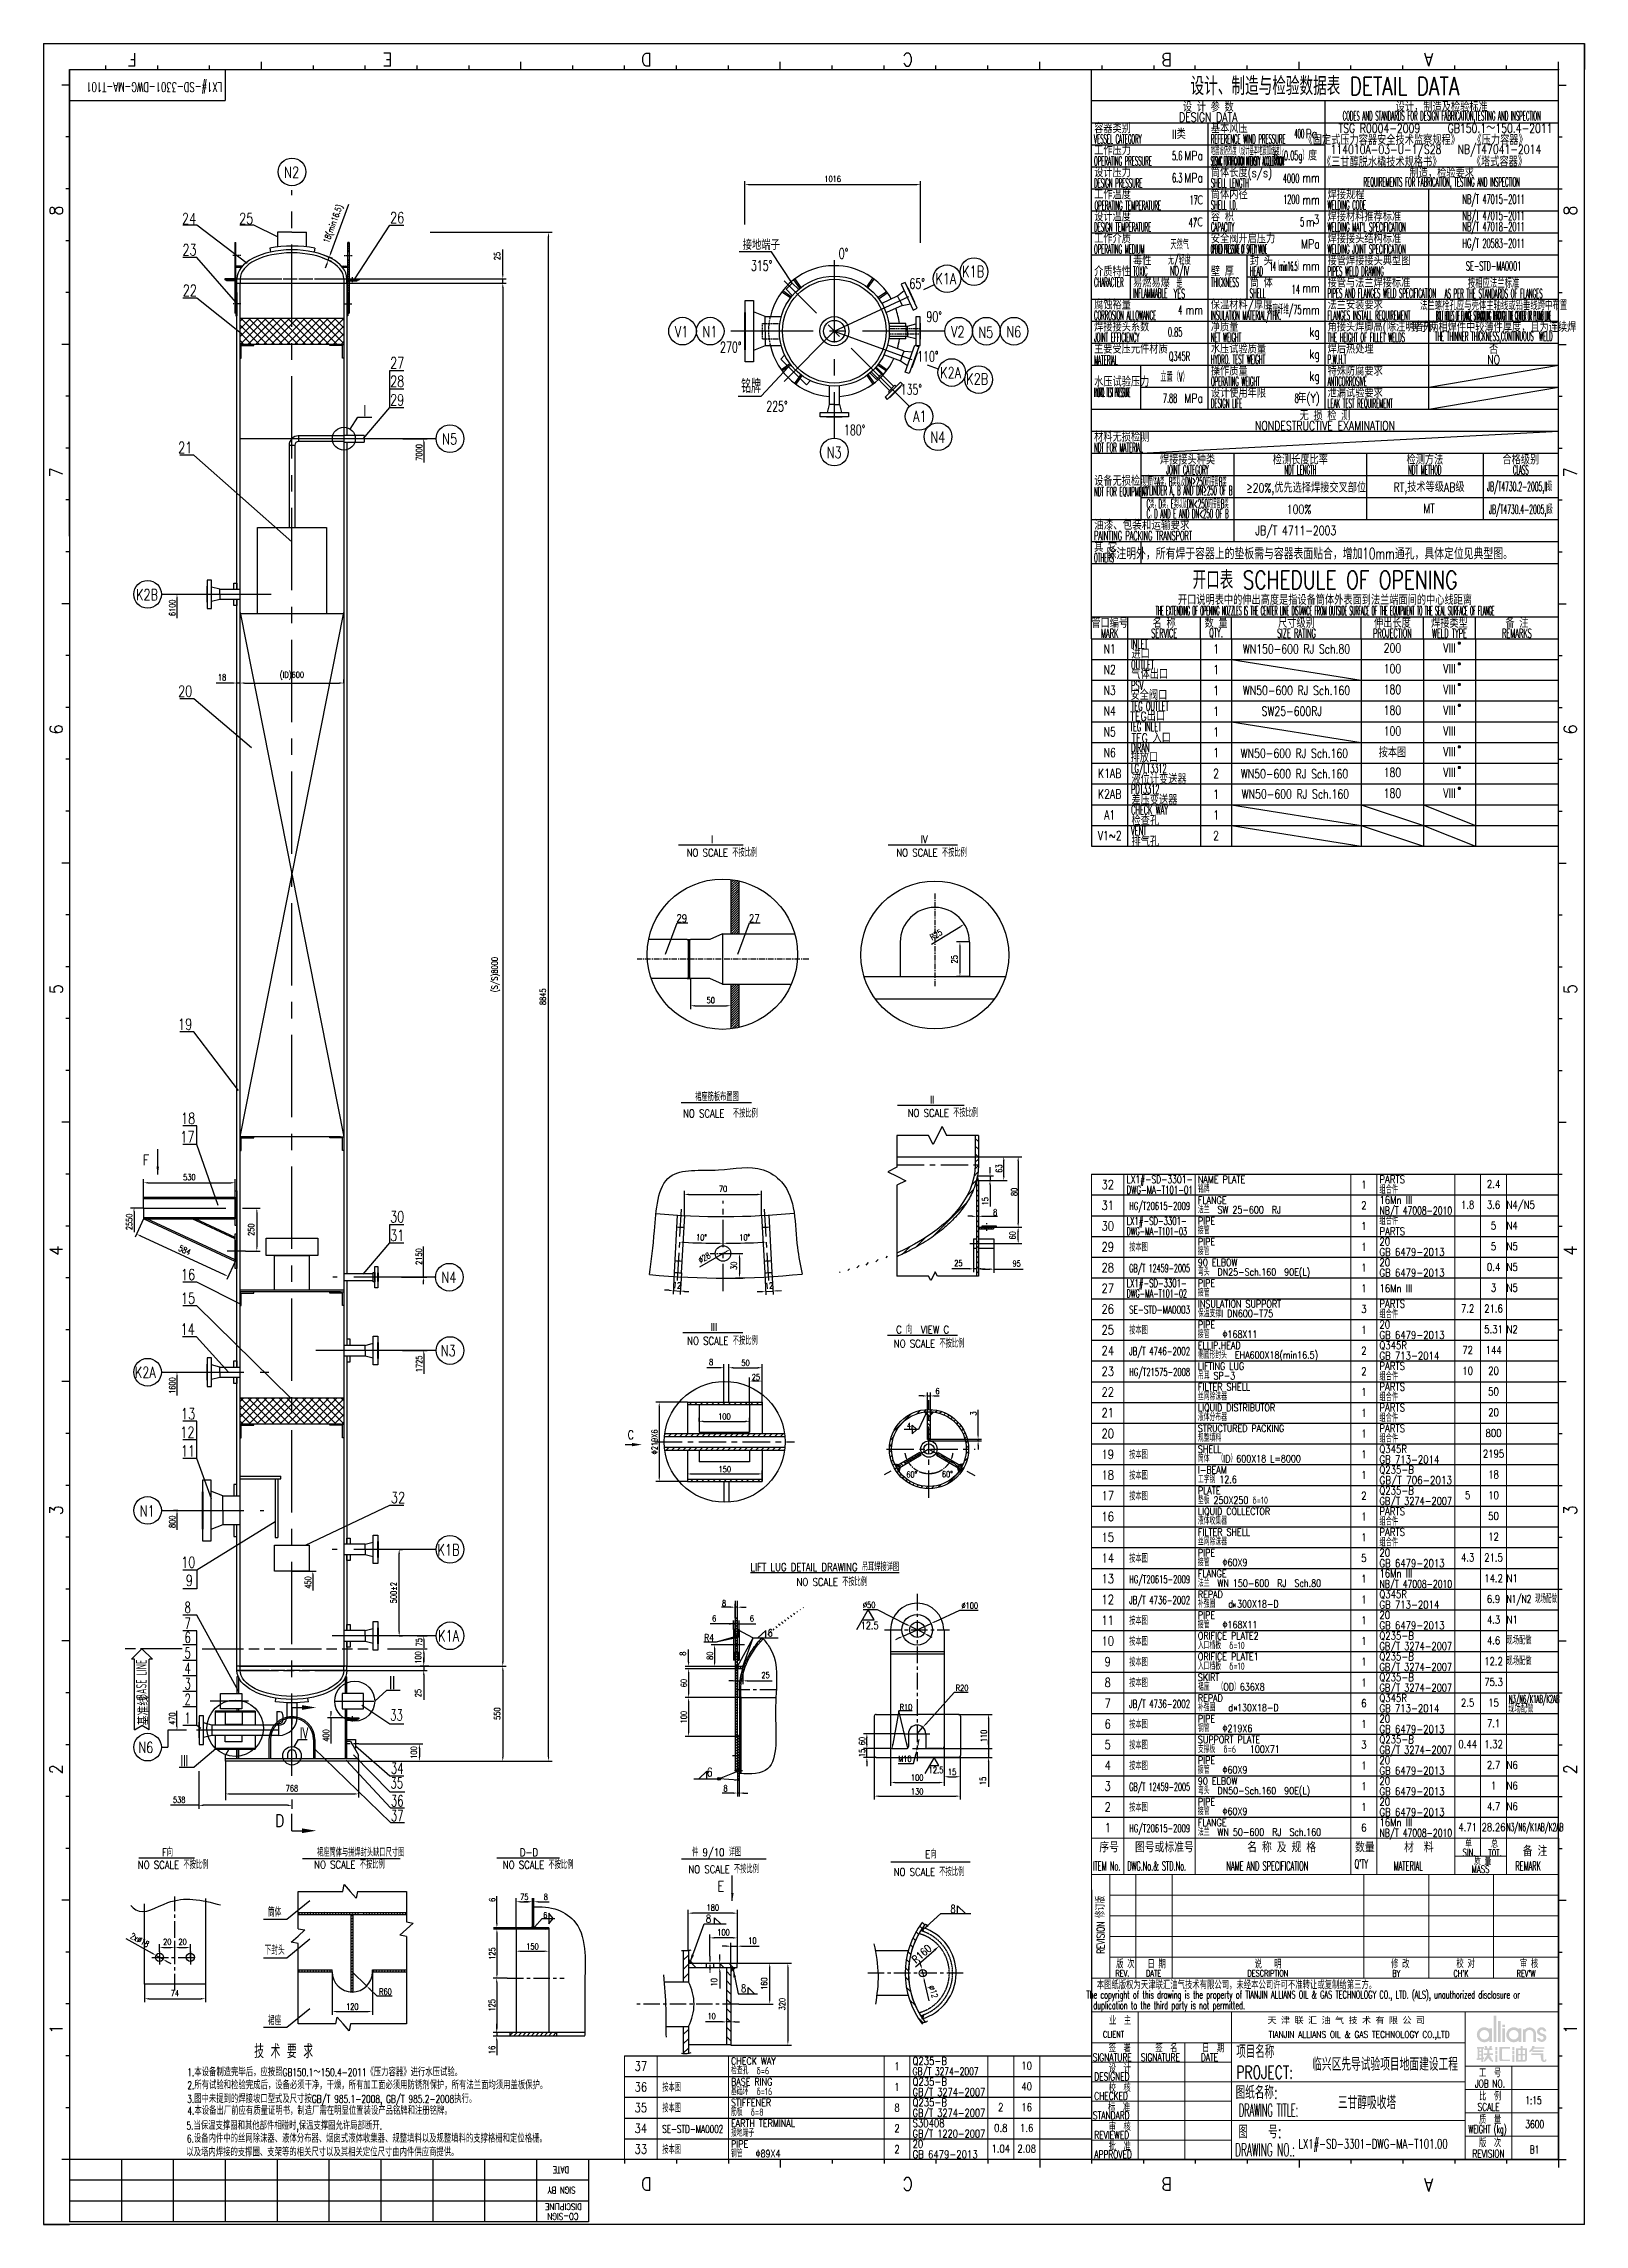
# Model space of a CAD drawing. Header units: millimetres. Extents: x 59416 to 141837, y 76647 to 89475.
# Drawn here: x 132927 to 141837, y 76647 to 89262 of the extents above.
import ezdxf
from ezdxf.enums import TextEntityAlignment as Align

# ---------------------------------------------------------------- set-up
doc = ezdxf.new("R2010")
doc.units = ezdxf.units.MM
for name, pattern in [('ACAD_ISO09W100', [45, 24, -3, 6, -3, 6, -3]), ('CENTER', [50.8, 31.75, -6.35, 6.35, -6.35]), ('DASHED', [19.05, 12.7, -6.35]), ('HIDDEN', [0.375, 0.25, -0.125])]:
    doc.linetypes.add(name, pattern=pattern)
for name, color, linetype in [('07标注线层', 4, 'Continuous'), ('1轮廓实线层', 7, 'Continuous'), ('2', 4, 'Continuous'), ('2细线层', 4, 'Continuous'), ('3中心线层', 1, 'CENTER'), ('4虚线层', 6, 'DASHED'), ('5剖面线层', 2, 'Continuous'), ('6文字层', 3, 'Continuous'), ('7标注层', 4, 'Continuous'), ('DATA', 4, 'Continuous'), ('DIM', 4, 'Continuous'), ('HID', 3, 'HIDDEN'), ('OBJ', 7, 'Continuous'), ('图框层', 7, 'Continuous'), ('虚线', 4, 'DASHED')]:
    doc.layers.add(name, color=color, linetype=linetype)
doc.layers.add('DRAWING', color=7, linetype='Continuous', lineweight=30)
doc.layers.add('文字', color=4, linetype='Continuous', lineweight=13)
doc.styles.add('111', font='isocp.shx', dxfattribs={"width": 0.6647, "bigfont": 'hzfs.shx'})
doc.styles.add('bp', font='')
doc.styles.add('cooec', font='romans.shx', dxfattribs={"width": 0.75, "bigfont": 'hztxt.shx'})
doc.styles.add('JEREH', font='romans.shx', dxfattribs={"width": 0.7, "bigfont": 'hztxt.shx'})
doc.styles.add('PC_TEXTSTYLE', font='romans.shx', dxfattribs={"width": 0.75, "bigfont": 'hztxt.shx'})
doc.styles.add('ROMANC', font='romanc', dxfattribs={"width": 0.7, "height": 6})
doc.styles.add('TH_GBDIM', font='romans.shx', dxfattribs={"width": 0.8, "bigfont": 'gbcbig.shx'})
doc.styles.add('VCADHZ', font='vcadtxt3.shx', dxfattribs={"width": 0.75, "bigfont": 'vcadhz.shx'})
doc.styles.get('bp').set_extended_font_data('SimSun')
doc.dimstyles.new('normal', dxfattribs={"dimscale": 20, "dimtxt": 3, "dimasz": 2, "dimexe": 1.5, "dimexo": 0.5, "dimgap": 1, "dimtad": 1, "dimdec": 0, "dimdsep": 46, "dimtxsty": 'VCADHZ', "dimblk1": 'SMALL', "dimsah": 1, "dimcen": 5, "dimclrd": 256, "dimclre": 256, "dimclrt": 256, "dimazin": 2, "dimtfac": 1, "dimtdec": 0, "dimtofl": 0, "dimtmove": 0, "dimatfit": 3, "dimfxl": 1.5, "dimtolj": 1, "dimtzin": 0, "dimlwd": -1, "dimlwe": -1, "dimarcsym": 0})
doc.dimstyles.new('single', dxfattribs={"dimscale": 15, "dimtxt": 3, "dimasz": 3, "dimexe": 2, "dimexo": 1, "dimgap": 1, "dimtad": 1, "dimdec": 0, "dimdsep": 46, "dimtxsty": 'VCADHZ', "dimcen": 0, "dimclrd": 256, "dimclre": 256, "dimclrt": 3, "dimadec": 0, "dimazin": 2, "dimtfac": 1, "dimtdec": 0, "dimtmove": 0, "dimatfit": 3, "dimfxl": 1, "dimtolj": 1, "dimtzin": 0, "dimlwd": -1, "dimlwe": -1, "dimarcsym": 1})
doc.dimstyles.new('TH_GBDIM', dxfattribs={"dimscale": 10, "dimtxt": 3.5, "dimasz": 2.5, "dimexe": 2, "dimexo": 0, "dimgap": 1.5, "dimtad": 1, "dimdec": 0, "dimzin": 0, "dimdsep": 46, "dimtxsty": 'TH_GBDIM', "dimcen": 2.5, "dimclrd": 130, "dimclre": 130, "dimclrt": 3, "dimadec": 0, "dimazin": 0, "dimtfac": 0.714286, "dimtdec": 0, "dimtmove": 0, "dimatfit": 3, "dimfxl": 1, "dimtzin": 0, "dimlwd": -1, "dimlwe": -1, "dimarcsym": 0})
doc.dimstyles.new('TH_GBDIM1', dxfattribs={"dimscale": 10, "dimtxt": 3.5, "dimasz": 2, "dimexe": 2, "dimexo": 0, "dimgap": 1, "dimtad": 1, "dimjust": 2, "dimdec": 0, "dimzin": 0, "dimdsep": 46, "dimtxsty": 'TH_GBDIM', "dimcen": 2.5, "dimse1": 1, "dimsd1": 1, "dimclrd": 130, "dimclre": 130, "dimclrt": 3, "dimadec": 0, "dimazin": 0, "dimtfac": 0.714286, "dimtdec": 0, "dimtmove": 0, "dimatfit": 3, "dimfxl": 1, "dimtzin": 0, "dimlwd": -1, "dimlwe": -1, "dimarcsym": 0})
pattern_1 = [(165, (147341.7047, 71433.9829), (-0.236664135, -0.883242576), [])]
pattern_2 = [(285, (141797.6236, 94029.8232), (0.883242576, 0.236664135), [])]
pattern_3 = [(135, (151092.5214, 77930.588), (0.64657844, 0.64657844), [])]
pattern_4 = [(135, (346568.74376, 50724.7966), (0.24828612124, 0.24828612124), [])]
pattern_5 = [(45, (119387.786, 77571.4), (-12.572359, 12.572359), [])]
pattern_6 = [(135, (151368.253, 73389.9017), (4.490128, 4.490128), [])]
pattern_7 = [(45, (151368.253, 73389.9017), (4.490128, -4.490128), [])]
pattern_8 = [(45, (148337.66, 80585.974), (16.16446, -16.16446), [])]

msp = doc.modelspace()

# ---------------------------------------------------------------- texts
at = {"layer": '2细线层', "lineweight": 25, "style": 'bp'}
msp.add_text(' 天 津 联 汇 油 气 技 术 有 限 公 司 ', height=37.5, dxfattribs=at).set_placement((139979.4, 77809))
at = {"layer": '2细线层', "style": 'PC_TEXTSTYLE', "width": 0.84}
msp.add_text(' TIANJIN ALLIANS OIL & GAS TECHNOLOGY CO.,LTD ', height=37.5, dxfattribs=at).set_placement((139990.1, 77726.6))
at = {"layer": '4虚线层'}
for s, style, width, p in [('《固定式压力容器安全技术监察规程》', 'cooec', 0.75, (140665.1, 88708.6)), ('114010A-03-U-1/S28', 'cooec', 0.75, (140689.7, 88646.2)), ('TSG R0004-2009 ', 'cooec', 0.75, (140665.1, 88772.3)), ('GB150.1～150.4-2011', 'cooec', 0.75, (141349.6, 88772.3)), ('NB/T47041-2014', 'cooec', 0.75, (141345.8, 88647)), ('《压力容器》', 'cooec', 0.75, (141349.6, 88708.6)), ('《三甘醇脱水橇技术规格书》', 'cooec', 0.75, (140665.1, 88581.1)), ('《塔式容器》', 'cooec', 0.75, (141345.8, 88583.2)), ('天然气', 'cooec', 0.5, (139496.8, 88104.3)), ('无/轻度', 'cooec', 0.5, (139495.3, 88007.3)), ('NO/IV', 'cooec', 0.5, (139495.3, 87943.6)), ('YES', 'cooec', 0.5, (139495.3, 87816.1)), ('是', 'cooec', 0.5, (139495.3, 87879.8)), ('NO', 'cooec', 0.75, (141312.1, 87433.6)), ('否', 'cooec', 0.75, (141312.1, 87497.3)), ('立置（V）', 'cooec', 0.5, (139467.1, 87338)), ('VIII', 'TH_GBDIM', 0.75, (141057.1, 85765.7)), ('VIII', 'TH_GBDIM', 0.75, (141057.1, 85645.7)), ('VIII', 'TH_GBDIM', 0.75, (141057.1, 85525.7)), ('VIII', 'TH_GBDIM', 0.75, (141057.1, 85405.7)), ('VIII', 'TH_GBDIM', 0.75, (141057.1, 85285.7)), ('VIII', 'TH_GBDIM', 0.75, (141057.1, 85165.7)), ('VIII', 'TH_GBDIM', 0.75, (141057.1, 85045.7)), ('VIII', 'TH_GBDIM', 0.75, (141057.1, 84925.7))]:
    msp.add_text(s, height=52.5, dxfattribs=dict(at, style=style, width=width)).set_placement(p, align=Align.MIDDLE)
at = {"layer": '4虚线层', "style": 'cooec'}
for s, width, p in [('5.6', 0.5, (139512.1, 88613)), ('6（0.05g）', 0.5, (140241.3, 88614.4)), ('6.3', 0.5, (139512.1, 88485.5)), ('4000', 0.5, (140188.7, 88482.5)), ('17', 0.5, (139601, 88357.1)), ('1200', 0.5, (140190.2, 88360.9)), ('47', 0.5, (139596.3, 88225.6)), ('5', 0.5, (140217.1, 88230.5)), ('14（min16.5）', 0.3, (140199.3, 87974)), ('14', 0.5, (140191.7, 87840.7)), ('4', 0.5, (139512.1, 87720.5)), ('玻璃纤维/75', 0.45, (140201.4, 87722.2)), ('0.85', 0.5, (139512.1, 87593)), ('Q345R', 0.5, (139556.6, 87452.3)), ('7.88', 0.5, (139482.7, 87210.5)), ('8', 0.5, (140185.6, 87210.5))]:
    msp.add_text(s, height=52.5, dxfattribs=dict(at, width=width)).set_placement(p, align=Align.MIDDLE_RIGHT)
at = {"layer": '4虚线层', "linetype": 'ByBlock', "style": 'cooec'}
for s, width, p in [('NB/T 47015-2011', 0.5, (141312.1, 88358)), ('NB/T 47015-2011', 0.5, (141312.1, 88262.3)), ('NB/T 47018-2011', 0.5, (141312.1, 88198.6)), ('HG/T 20583-2011', 0.5, (141312.1, 88103)), ('SE-STD-MA0001', 0.5, (141312.1, 87975.5)), ('按相应法兰标准', 0.6, (141312.1, 87879.8)), ('法兰螺栓孔应与壳体主轴线或铅垂线跨中布置', 0.6, (141312.1, 87752.3)), ('等于两相焊件中较薄件厚度，且为连续焊', 0.75, (141312.1, 87624.8))]:
    msp.add_text(s, height=52.5, dxfattribs=dict(at, width=width)).set_placement(p, align=Align.MIDDLE)
at = {"layer": '6文字层', "style": 'PC_TEXTSTYLE'}
for s, height, width, p in [('N2', 64, 0.75, (134318.1, 88485.8)), ('24', 64, 0.75, (133727, 88217.8)), ('25', 64, 0.75, (134057.6, 88217.8)), ('26', 64, 0.75, (134930.3, 88222.6)), ('23', 64, 0.75, (133729.7, 88036.8)), ('接地端子', 60, 0.667, (136969.3, 88068.6)), ('0%%D', 60, 0.667, (137525.2, 88017.7)), ('315%%D', 60, 0.667, (137017.3, 87947.5)), ('K1A', 64, 0.75, (138083.5, 87870.1)), ('K1B', 64, 0.75, (138239, 87911.5)), ('22', 64, 0.75, (133731.3, 87801.7)), ('65%%D', 60, 0.667, (137934, 87843.4)), ('90%%D', 60, 0.667, (138032.5, 87652.2)), ('V1', 64, 0.75, (136577.5, 87563.3)), ('N1', 64, 0.75, (136737.5, 87563.3)), ('V2', 64, 0.75, (138174.2, 87563)), ('N5', 64, 0.75, (138332.7, 87559.8)), ('N6', 64, 0.75, (138494.2, 87563)), ('27', 64, 0.75, (134930.5, 87383.2)), ('270%%D', 60, 0.667, (136838.7, 87475.8)), ('110%%D', 60, 0.667, (137978.2, 87422.3)), ('28', 64, 0.75, (134930.5, 87275.7)), ('K2A', 64, 0.75, (138111.5, 87326.9)), ('K2B', 64, 0.75, (138262.3, 87289.7)), ('I', 64, 0.667, (134778, 87106.1)), ('225%%D', 60, 0.667, (137106.1, 87133.7)), ('135%%D', 60, 0.667, (137883.1, 87231.1)), ('180%%D', 60, 0.667, (137555.1, 86996.5)), ('A1', 64, 0.75, (137954.9, 87073.7)), ('21', 64, 0.75, (133704.5, 86893.3)), ('N5', 64, 0.75, (135232, 86942.6)), ('N3', 64, 0.75, (137455.3, 86864.5)), ('N4', 64, 0.75, (138054.5, 86953)), ('K2B', 64, 0.75, (133461.3, 86041.4)), ('20', 64, 0.75, (133704.5, 85483.5)), ('19', 64, 0.75, (133704.5, 83557)), ('18', 64, 0.75, (133721.7, 83012.4)), ('17', 64, 0.75, (133717.1, 82905.7)), ('30', 64, 0.75, (134930.5, 82443.1)), ('16', 64, 0.75, (133720.7, 82108.8)), ('N4', 64, 0.75, (135228, 82092.4)), ('15', 64, 0.75, (133720.7, 81972.2)), ('14', 64, 0.75, (133719.1, 81793.1)), ('N3', 64, 0.75, (135223.7, 81668.1)), ('K2A', 64, 0.75, (133454.5, 81543.8)), ('13', 64, 0.75, (133721.7, 81303.9)), ('12', 64, 0.75, (133717.1, 81197.2)), ('11', 64, 0.75, (133720.7, 81088.9)), ('32', 64, 0.75, (134935.3, 80819.2)), ('N1', 64, 0.75, (133483.2, 80741.4)), ('10', 64, 0.75, (133722.3, 80444.7)), ('K1B', 64, 0.75, (135204.9, 80516.7)), ('9', 64, 0.75, (133748.7, 80339.6)), ('8', 64, 0.667, (133741.8, 80183.4)), ('7', 64, 0.667, (133741.8, 80091.8)), ('5', 64, 0.667, (133741.8, 79920.7)), ('6', 64, 0.667, (133741.8, 80010.3)), ('K1A', 64, 0.75, (135208.7, 80019.4)), ('4', 64, 0.667, (133741.8, 79831.1)), ('3', 64, 0.667, (133741.8, 79741.5)), ('II', 75, 0.667, (134924.6, 79742.7)), ('2', 64, 0.667, (133741.8, 79651.9)), ('1', 64, 0.667, (133741.8, 79544.3)), ('33', 64, 0.667, (134931.3, 79561.2)), ('IV', 64, 0.667, (134409.4, 79456.9)), ('N6', 64, 0.75, (133474.9, 79373.7)), ('III', 64, 0.667, (133719.5, 79297.8)), ('35', 64, 0.667, (134933, 79168.1)), ('34', 64, 0.667, (134935.3, 79252.9)), ('36', 64, 0.667, (134935.4, 79064.9)), ('37', 64, 0.667, (134935.4, 78979.6))]:
    msp.add_text(s, height=height, dxfattribs=dict(at, width=width)).set_placement(p)
at = {"layer": '6文字层', "style": 'PC_TEXTSTYLE', "width": 0.75}
for s, p in [('29', (134930.3, 87168.2)), ('31', (134930.3, 82335.6))]:
    msp.add_text(s, height=64, rotation=360, dxfattribs=at).set_placement(p)
at = {"layer": '6文字层', "style": 'PC_TEXTSTYLE', "width": 0.667}
msp.add_text('除注明外，所有焊于容器上的垫板需与容器表面贴合，增加10mm通孔，具体定位见典型图。', height=65.625, dxfattribs=at).set_placement((140248.9, 86313.9), align=Align.MIDDLE)
at = {"layer": '7标注层'}
for s, height, style, width, p in [('设计、制造与检验数据表 DETAIL DATA', 105, 'cooec', 0.75, (140337.1, 89021.7)), ('DESIGN DATA', 52.5, 'cooec', 0.75, (139662.1, 88836.1)), ('设 计 参 数', 52.5, 'cooec', 0.75, (139662.1, 88899.8)), ('CODES AND STANDARDS FOR DESIGN FABRICATION,TESTING AND INSPECTION', 52.5, 'cooec', 0.35, (141012.1, 88836.1)), ('设计，制造及检验标准', 52.5, 'cooec', 0.75, (141012.1, 88899.8)), ('REQUIREMENTS FOR FABRICATION, TESTING AND INSPECTION', 52.5, 'cooec', 0.35, (141012.1, 88453.6)), ('制造，检验要求', 52.5, 'cooec', 0.75, (141012.1, 88517.3)), ('AS PER THE STANDARDS OF FLANGES', 52.5, 'cooec', 0.35, (141312.1, 87816.1)), ('BOLT HOLES OF FLANGE STRADDLING THROUGH THE CENTER OR PLUMB LINE', 52.5, 'cooec', 0.2, (141312.1, 87688.6)), ('THE THINNER THICKNESS,CONTINUOUS  WELD', 52.5, 'cooec', 0.35, (141312.1, 87561.1)), ('NONDESTRUCTIVE EXAMINATION', 52.5, 'cooec', 0.75, (140337.1, 87051.1)), ('无 损 检 测', 52.5, 'cooec', 0.75, (140337.1, 87114.8)), ('焊接接头种类', 52.5, 'cooec', 0.75, (139542.1, 86859.8)), ('JOINT CATEGORY', 52.5, 'cooec', 0.35, (139542.1, 86796.1)), ('检测长度比率', 52.5, 'cooec', 0.75, (140194.6, 86859.8)), ('NDT LENGTH', 52.5, 'cooec', 0.35, (140194.6, 86796.1)), ('检测方法', 52.5, 'cooec', 0.75, (140914.6, 86859.8)), ('NDT METHOD', 52.5, 'cooec', 0.35, (140914.6, 86796.1)), ('合格级别', 52.5, 'cooec', 0.75, (141469.6, 86859.8)), ('CLASS', 52.5, 'cooec', 0.35, (141469.6, 86796.1)), ('CYLINDER A, B AND DN≥250 OF B', 52.5, 'cooec', 0.35, (139542.1, 86668.6)), ('筒体A类，B类以及DN≥250的接管B类', 52.5, 'cooec', 0.35, (139542.1, 86732.3)), ('≥20%,优先选择焊接交叉部位', 52.5, 'cooec', 0.75, (140228.6, 86690.1)), ('RT,技术等级AB级', 52.5, 'cooec', 0.75, (140938.8, 86693.5)), ('JB/T4730.2-2005,II级', 52.5, 'cooec', 0.4, (141462.4, 86696.9)), ('C，D AND E AND DN<250 OF B', 52.5, 'cooec', 0.35, (139542.1, 86541.1)), ('C类，D类，E类以及DN<250的接管B类', 52.5, 'cooec', 0.35, (139542.1, 86604.8)), ('100%', 52.5, 'cooec', 0.75, (140186.9, 86567.5)), ('MT', 52.5, 'cooec', 0.75, (140938.6, 86572.6)), ('JB/T4730.4-2005,I级', 52.5, 'cooec', 0.4, (141469.9, 86564.6)), ('开口表 SCHEDULE OF OPENING', 105, 'cooec', 0.75, (140337.1, 86164.2)), ('开口说明表中的伸出高度是指设备筒体外表面到法兰端面间的中心线距离', 52.5, 'cooec', 0.75, (140337.1, 86048)), ('管口编号', 52.5, 'cooec', 0.75, (139092.1, 85914.8)), ('名 称', 52.5, 'cooec', 0.75, (139407.1, 85914.8)), ('THE EXTENDING OF OPENING NOZZLES IS THE CENTER LINE DISTANCE FROM OUTSIDE SURFACE OF THE EQUIPMENT TO THE SEAL SURFACE OF FLANGE', 52.5, 'cooec', 0.3, (140337.1, 85978.6)), ('数 量', 52.5, 'cooec', 0.75, (139707.1, 85914.8)), ('尺寸级别', 52.5, 'cooec', 0.75, (140172.1, 85914.8)), ('伸出长度', 52.5, 'cooec', 0.75, (140727.1, 85914.8)), ('焊接类型', 52.5, 'cooec', 0.75, (141057.1, 85914.8)), ('备 注', 52.5, 'cooec', 0.75, (141447.1, 85914.8)), ('MARK', 52.5, 'cooec', 0.5, (139092.1, 85851.1)), ('N1', 52.5, 'cooec', 0.75, (139092.1, 85760.4)), ('SERVICE', 52.5, 'cooec', 0.5, (139407.1, 85851.1)), ('QTY.', 52.5, 'cooec', 0.5, (139707.1, 85851.1)), ('1', 52.5, 'cooec', 0.75, (139707.1, 85759.7)), ('WN150-600 RJ Sch.80', 52.5, 'cooec', 0.75, (140172.1, 85760)), ('SIZE RATING', 52.5, 'cooec', 0.5, (140172.1, 85851.1)), ('PROJECTION', 52.5, 'cooec', 0.5, (140727.1, 85851.1)), ('200', 52.5, 'cooec', 0.75, (140727.1, 85765.7)), ('WELD TYPE', 52.5, 'cooec', 0.5, (141057.1, 85851.1)), ('REMARKS', 52.5, 'cooec', 0.5, (141447.1, 85851.1)), ('N2', 52.5, 'cooec', 0.75, (139092.1, 85640.4)), ('1', 52.5, 'cooec', 0.75, (139707.1, 85639.7)), ('100', 52.5, 'cooec', 0.75, (140727.1, 85645.7)), ('N3', 52.5, 'cooec', 0.75, (139092.1, 85520.4)), ('1', 52.5, 'cooec', 0.75, (139707.1, 85519.7)), ('WN50-600 RJ Sch.160', 52.5, 'cooec', 0.75, (140172.1, 85520)), ('180', 52.5, 'cooec', 0.75, (140727.1, 85525.7)), ('N4', 52.5, 'cooec', 0.75, (139092.1, 85400.4)), ('1', 52.5, 'cooec', 0.75, (139707.1, 85399.7)), ('SW25-600RJ  ', 52.5, 'cooec', 0.75, (140172.1, 85400)), ('180', 52.5, 'cooec', 0.75, (140727.1, 85405.7)), ('N5', 52.5, 'cooec', 0.75, (139092.1, 85280.4)), ('1', 52.5, 'cooec', 0.75, (139707.1, 85279.7)), ('100', 52.5, 'cooec', 0.75, (140727.1, 85285.7)), ('N6', 52.5, 'cooec', 0.75, (139092.1, 85160.4)), ('1', 52.5, 'cooec', 0.75, (139707.1, 85159.7)), ('WN50-600 RJ Sch.160', 52.5, 'cooec', 0.75, (140160.1, 85156.7)), ('按本图', 52.5, 'cooec', 0.75, (140727.1, 85165.7)), ('K1AB', 52.5, 'cooec', 0.75, (139092.1, 85040.4)), ('2', 52.5, 'cooec', 0.75, (139707.1, 85039.7)), ('WN50-600 RJ Sch.160', 52.5, 'cooec', 0.75, (140160.8, 85037.9)), ('180', 52.5, 'cooec', 0.75, (140727.1, 85045.7)), ('K2AB', 52.5, 'cooec', 0.75, (139092.1, 84920.4)), ('1', 52.5, 'cooec', 0.75, (139707.1, 84919.7)), ('WN50-600 RJ Sch.160', 52.5, 'cooec', 0.75, (140165.8, 84920.8)), ('180', 52.5, 'cooec', 0.75, (140727.1, 84925.7)), ('A1', 52.5, 'cooec', 0.75, (139092.1, 84800.4)), ('1', 52.5, 'cooec', 0.75, (139707.1, 84799.7)), ('V1~2', 52.5, 'cooec', 0.75, (139092.1, 84680.4)), ('2', 52.5, 'cooec', 0.75, (139707.1, 84679.7)), ('N', 21, 'cooec', 0.75, (139812.9, 80228, 0)), ('N', 21, 'cooec', 0.75, (139819.4, 79632.1, 0)), ('NO SCALE 不按比例', 45, 'TH_GBDIM', 0.8, (136859.5, 78706.9)), ('NO SCALE 不按比例', 45, 'TH_GBDIM', 0.8, (138046.8, 78691.1))]:
    msp.add_text(s, height=height, dxfattribs=dict(at, style=style, width=width)).set_placement(p, align=Align.MIDDLE)
at = {"layer": '7标注层', "style": 'cooec', "width": 0.65}
msp.add_text('LX1#-SD-3301-DWG-MA-T101', height=55, rotation=180, dxfattribs=at).set_placement((133959.8, 89010.2), align=Align.MIDDLE_LEFT)
at = {"layer": '7标注层'}
for s, height, style, width, p in [('VESSEL CATEGORY', 52.5, 'cooec', 0.35, (139002.1, 88710.5)), ('容器类别', 52.5, 'cooec', 0.75, (139002.1, 88770.5)), ('基本风压', 52.5, 'cooec', 0.75, (139677.1, 88770.5)), ('REFERENCE WIND PRESSURE', 52.5, 'cooec', 0.35, (139677.1, 88710.5)), ('工作压力', 52.5, 'cooec', 0.75, (139002.1, 88643)), ('OPERATING PRESSURE', 52.5, 'cooec', 0.35, (139002.1, 88583)), ('地震设防烈度（设计基本地震加速度）', 52.5, 'cooec', 0.35, (139677.1, 88643)), ('SEISMIC FORTIFICATION INTENSITY（ACCELERATION）', 52.5, 'cooec', 0.2, (139677.1, 88583)), ('设计压力', 52.5, 'cooec', 0.75, (139002.1, 88515.5)), ('DESIGN PRESSURE', 52.5, 'cooec', 0.35, (139002.1, 88455.5)), ('筒体长度(s/s)', 52.5, 'cooec', 0.75, (139677.1, 88515.5)), ('SHELL LENGTH', 52.5, 'cooec', 0.35, (139677.1, 88455.5)), ('工作温度', 52.5, 'cooec', 0.75, (139002.1, 88388)), ('OPERATING TEMPERATURE', 52.5, 'cooec', 0.35, (139004.6, 88325.5)), ('筒体内径', 52.5, 'cooec', 0.75, (139677.1, 88388)), ('SHELL I.D.', 52.5, 'cooec', 0.35, (139677.1, 88328)), ('焊接规程', 52.5, 'cooec', 0.75, (140352.1, 88388)), ('WELDING CODE', 52.5, 'cooec', 0.35, (140352.1, 88328)), ('设计温度', 52.5, 'cooec', 0.75, (139002.1, 88260.5)), ('DESIGN TEMPERATURE', 52.5, 'cooec', 0.35, (139002.1, 88200.5)), ('容 积', 52.5, 'cooec', 0.75, (139677.1, 88260.5)), ('CAPACITY', 52.5, 'cooec', 0.35, (139677.1, 88200.5)), ('焊接材料推荐标准', 52.5, 'cooec', 0.75, (140352.1, 88260.5)), ("WELDING MAT'L SPECIFICATION", 52.5, 'cooec', 0.35, (140352.1, 88200.5)), ('工作介质', 52.5, 'cooec', 0.75, (139002.1, 88133)), ('OPERATING MEDIUM', 52.5, 'cooec', 0.35, (139002.1, 88073)), ('OPENED PRESSURE OF SAFETY VALVE', 52.5, 'cooec', 0.2, (139677.1, 88073)), ('安全阀开启压力', 52.5, 'cooec', 0.75, (139677.1, 88133)), ('焊接接头结构标准', 52.5, 'cooec', 0.75, (140352.1, 88133)), ('WELDING JOINT SPECIFICATION', 52.5, 'cooec', 0.35, (140352.1, 88073)), ('介质特性', 52.5, 'cooec', 0.75, (139002.1, 87941.7)), ('TOXIC', 52.5, 'cooec', 0.35, (139227.1, 87945.5)), ('毒性', 52.5, 'cooec', 0.75, (139227.1, 88005.5)), ('壁 厚', 52.5, 'cooec', 0.75, (139677.1, 87941.7)), ('封 头', 52.5, 'cooec', 0.75, (139902.1, 88005.5)), ('HEAD', 52.5, 'cooec', 0.35, (139902.1, 87945.5)), ('接管焊接接头典型图', 52.5, 'cooec', 0.75, (140352.1, 88005.5)), ('PIPES WELD DRAWING', 52.5, 'cooec', 0.35, (140352.1, 87945.5)), ('CHARACTER', 52.5, 'cooec', 0.35, (139002.1, 87881.7)), ('易燃易爆', 52.5, 'cooec', 0.75, (139227.1, 87878)), ('INFLAMMABLE', 52.5, 'cooec', 0.35, (139227.1, 87818)), ('THICKNESS', 52.5, 'cooec', 0.35, (139677.1, 87881.7)), ('筒 体', 52.5, 'cooec', 0.75, (139902.1, 87878)), ('SHELL', 52.5, 'cooec', 0.35, (139902.1, 87818)), ('接管与法兰焊接标准', 52.5, 'cooec', 0.75, (140352.1, 87878)), ('PIPES AND FLANGES WELD SPECIFICATION', 52.5, 'cooec', 0.35, (140352.1, 87818)), ('腐蚀裕量', 52.5, 'cooec', 0.75, (139002.1, 87750.5)), ('CORROSION ALLOWANCE', 52.5, 'cooec', 0.35, (139002.1, 87690.5)), ('保温材料/厚度', 52.5, 'cooec', 0.75, (139677.1, 87750.5)), ('INSULATION MATERIAL/THK.', 52.5, 'cooec', 0.35, (139677.1, 87690.5)), ('法兰安装要求', 52.5, 'cooec', 0.75, (140352.1, 87750.5)), ('FLANGES INSTALL REQUIREMENT', 52.5, 'cooec', 0.35, (140352.1, 87690.5)), ('焊接接头系数', 52.5, 'cooec', 0.75, (139002.1, 87623)), ('JOINT EFFICIENCY', 52.5, 'cooec', 0.35, (139002.1, 87563)), ('净质量', 52.5, 'cooec', 0.75, (139677.1, 87623)), ('NET WEIGHT', 52.5, 'cooec', 0.35, (139677.1, 87563)), ('THE HEIGHT OF FILLET WELDS', 52.5, 'cooec', 0.35, (140352.1, 87563)), ('角接头焊脚高(除注明者外）', 52.5, 'cooec', 0.75, (140352.1, 87623)), ('主要受压元件材质', 52.5, 'cooec', 0.75, (139002.1, 87495.5)), ('MATERIAL', 52.5, 'cooec', 0.35, (139002.1, 87431.7)), ('水压试验质量', 52.5, 'cooec', 0.75, (139677.1, 87495.5)), ('HYDRO. TEST WEIGHT', 52.5, 'cooec', 0.35, (139677.1, 87435.5)), ('焊后热处理', 52.5, 'cooec', 0.75, (140352.1, 87495.5)), ('P.W.H.T', 52.5, 'cooec', 0.35, (140352.1, 87435.5)), ('水压试验压力', 52.5, 'cooec', 0.75, (139002.1, 87304.2)), ('操作质量', 52.5, 'cooec', 0.75, (139677.1, 87368)), ('OPERATING WEIGHT', 52.5, 'cooec', 0.35, (139677.1, 87308)), ('ANTICORROSIVE', 52.5, 'cooec', 0.35, (140352.1, 87308)), ('特殊防腐要求', 52.5, 'cooec', 0.75, (140352.1, 87368)), ('HYDRO. TEST PRESSURE', 52.5, 'cooec', 0.2, (139002.1, 87244.2)), ('设计使用年限', 52.5, 'cooec', 0.75, (139677.1, 87240.5)), ('DESIGN LIFE', 52.5, 'cooec', 0.35, (139677.1, 87180.5)), ('泄漏试验要求', 52.5, 'cooec', 0.75, (140352.1, 87240.5)), ('LEAK TEST REQUIREMENT', 52.5, 'cooec', 0.35, (140352.1, 87180.5)), ('材料无损检测', 52.5, 'cooec', 0.75, (139002.1, 86985.5)), ('NDT FOR MATERIAL', 52.5, 'cooec', 0.35, (139002.1, 86925.5)), ('设备无损检测', 52.5, 'cooec', 0.75, (139002.1, 86730.5)), ('NDT FOR EQUIPMENT', 52.5, 'cooec', 0.35, (139002.1, 86670.5)), ('PAINTING PACKING TRANSPORT', 52.5, 'cooec', 0.5, (139002.1, 86415.5)), ('JB/T 4711-2003', 52.5, 'cooec', 0.75, (139934.7, 86445.2)), ('其 它', 52.5, 'cooec', 0.75, (139002.1, 86348)), ('OTHERS', 52.5, 'cooec', 0.35, (139002.1, 86288)), ('临兴区先导试验项目地面建设工程', 75, 'cooec', 0.75, (140262.7, 77573.1)), ('2.所有试验和检验完成后，设备必须干净，干燥，所有加工面必须用防锈剂保护，所有法兰面均须用盖板保护。', 45, 'JEREH', 0.7, (133757.9, 77451.7)), ('1.本设备制造完毕后，应按照GB150.1～150.4-2011《压力容器》进行水压试验。', 45, 'JEREH', 0.7, (133757.9, 77526.9)), ('3.图中未提到的焊接坡口型式及尺寸按GB/T 985.1-2008, GB/T 985.2-2008执行。', 45, 'JEREH', 0.7, (133757.1, 77372)), ('4.本设备出厂前应有质量证明书，制造厂需在明显位置装设产品铭牌和注册铭牌。', 45, 'JEREH', 0.7, (133758.4, 77303.7)), ('三甘醇吸收塔', 75, 'cooec', 0.75, (140411.6, 77351.1)), ('以及塔内焊接的支撑圈、支架等的相关尺寸以及其相关定位尺寸由内件供应商提供。', 45, 'JEREH', 0.7, (133752.5, 77063.8)), ('6.设备内件中的丝网除沫器、液体分布器、烟囱式液体收集器、规整填料以及规整填料的支撑格栅和定位格栅。', 45, 'JEREH', 0.7, (133755.3, 77142.9)), ('LX1#-SD-3301-DWG-MA-T101.00', 55, 'cooec', 0.65, (140183.8, 77112.9))]:
    msp.add_text(s, height=height, dxfattribs=dict(at, style=style, width=width)).set_placement(p, align=Align.MIDDLE_LEFT)
at = {"layer": '7标注层', "style": 'cooec'}
for s, width, p in [('II类', 0.75, (139532, 88737.2)), ('400', 0.35, (140217.1, 88740.5)), ('Pa', 0.75, (140292.1, 88740.5)), ('MPa', 0.75, (139632.1, 88613)), ('度', 0.75, (140292.1, 88613)), ('MPa', 0.75, (139632.1, 88485.5)), ('mm', 0.75, (140307.1, 88485.5)), ('℃', 0.75, (139632.5, 88358)), ('mm', 0.75, (140307.1, 88358)), ('℃', 0.75, (139632.1, 88230.5)), ('m', 0.75, (140277.2, 88230.5)), ('3', 0.75, (140304.2, 88244.7)), ('MPa', 0.75, (140307.1, 88103)), ('mm', 0.75, (140307.1, 87975.5)), ('mm', 0.75, (140307.1, 87848)), ('mm', 0.75, (139632.1, 87720.5)), ('mm', 0.75, (140307.1, 87720.5)), ('kg', 0.75, (140307.1, 87593)), ('kg', 0.75, (140307.1, 87465.5)), ('kg', 0.75, (140307.1, 87338)), ('MPa', 0.75, (139632.1, 87210.5)), ('年(Y)', 0.75, (140307.1, 87210.5))]:
    msp.add_text(s, height=52.5, dxfattribs=dict(at, width=width)).set_placement(p, align=Align.MIDDLE_RIGHT)
at = {"layer": '7标注层'}
for s, height, style, width, p in [('铭牌', 80, 'TH_GBDIM', 0.8, (136960.6, 87240.2)), ('INLET', 52.5, 'cooec', 0.5, (139215.8, 85762.8)), ('进口', 52.5, 'cooec', 0.75, (139217.5, 85703.8)), ('OUTLET', 52.5, 'cooec', 0.5, (139215.8, 85642.8)), ('气体出口', 52.5, 'cooec', 0.75, (139217.2, 85587.3)), ('PSV', 52.5, 'cooec', 0.5, (139215.8, 85522.8)), ('安全阀口', 52.5, 'cooec', 0.75, (139212.6, 85465.4)), ('TEG OUTLET', 52.5, 'cooec', 0.5, (139215.8, 85402.8)), ('TEG INLET', 52.5, 'cooec', 0.5, (139208, 85283.7)), ('TEG出口', 52.5, 'cooec', 0.75, (139211.3, 85344.5)), ('排放口', 52.5, 'cooec', 0.75, (139212.6, 85105.4)), ('TEG 入口', 52.5, 'cooec', 0.75, (139217.9, 85219.1)), ('DIRAN', 52.5, 'cooec', 0.5, (139215.8, 85162.8)), ('液位计变送器', 52.5, 'cooec', 0.75, (139217.9, 84979.1)), ('LG/LT3312', 52.5, 'cooec', 0.5, (139215.8, 85042.8)), ('差压变送器', 52.5, 'cooec', 0.75, (139217.9, 84859.1)), ('PDT3312', 52.5, 'cooec', 0.5, (139215.8, 84922.8)), ('CHECK WAY', 52.5, 'cooec', 0.5, (139215.8, 84802.8)), ('检查孔', 52.5, 'cooec', 0.75, (139217.9, 84739.1)), ('VENT', 52.5, 'cooec', 0.5, (139215.8, 84682.8)), ('排气孔', 52.5, 'cooec', 0.75, (139217.9, 84619.1)), ('F', 60, 'TH_GBDIM', 0.8, (133500.3, 82773.5)), ('现场配做', 45, 'TH_GBDIM', 0.8, (141397.3, 79607.8, 0)), ('N3/N6/K1AB/K2AB', 45, 'TH_GBDIM', 0.4, (141400.8, 79663.9)), (' 件 9/10 详图', 45, 'TH_GBDIM', 0.8, (136652.4, 78776.7)), ('E向', 45, 'TH_GBDIM', 0.8, (138025.2, 78764.8)), ('ITEM No.', 52.5, 'cooec', 0.5, (138994.6, 78694, 0)), ('DWG.No.& STD.No.', 52.5, 'cooec', 0.5, (139193.3, 78694, 0)), ('NAME AND SPECIFICATION', 52.5, 'cooec', 0.5, (139767.1, 78694, 0)), ("Q'TY", 52.5, 'cooec', 0.5, (140508.3, 78705.8, 0)), ('MATERIAL', 52.5, 'cooec', 0.5, (140734.6, 78694, 0)), ('REMARK', 52.5, 'cooec', 0.5, (141438.1, 78694, 0)), ('E', 60, 'TH_GBDIM', 0.8, (136823.1, 78573)), ('8', 45, 'TH_GBDIM', 0.8, (138170.6, 78449.4)), ('6', 31.5, 'TH_GBDIM', 0.8, (135816.1, 78420.3)), (' 技 术 要 求', 80.36, 'JEREH', 0.7, (134105.9, 77607.9)), ('5.当保温支撑圈和其他部件相碰时,保温支撑圈允许局部断开.', 45, 'JEREH', 0.7, (133753.1, 77194.8))]:
    msp.add_text(s, height=height, dxfattribs=dict(at, style=style, width=width)).set_placement(p)
at = {"layer": '7标注层', "style": 'cooec'}
msp.add_text('油漆、包装和运输要求', height=52.5, dxfattribs=at).set_placement((139002.1, 86475.5), align=Align.MIDDLE_LEFT)
at = {"layer": '7标注层', "style": 'TH_GBDIM', "width": 0.8}
for s, p in [('29', (136587, 84224.3)), ('27', (137006, 84224.3)), ('8', (136756.7, 78438.3)), ('8', (136959.7, 78034.9))]:
    msp.add_text(s, height=45, dxfattribs=at).set_placement(p, align=Align.TOP_LEFT)
at = {"layer": '7标注层', "linetype": 'Continuous', "style": '111'}
for s, width, p in [('BASE LINE', 0.65, (133522.2, 79685.2)), ('基准线', 0.7, (133532.6, 79533.2))]:
    msp.add_text(s, height=60, rotation=90, dxfattribs=dict(at, width=width)).set_placement(p)
at = {"layer": '7标注层', "color": 3, "insert": (138004.8, 78211.6), "char_height": 45, "attachment_point": 5, "rotation": 41.42921, "style": 'TH_GBDIM'}
msp.add_mtext('R160', dxfattribs=at)
at = {"layer": 'DATA', "style": 'TH_GBDIM', "width": 0.8}
for s, p in [('%%U       I       ', (136598.8, 84636.3)), ('%%U       IV       ', (137811.1, 84636.3)), ('NO SCALE 不按比例', (136645.5, 84558.6)), ('NO SCALE 不按比例', (137857.8, 84558.6)), ('%%U   裙座筋板布置图   ', (136614.4, 83145.7)), ('%%U       II       ', (137865.5, 83130.8)), ('NO SCALE  不按比例', (136624.5, 83050.2)), ('NO SCALE 不按比例', (137923.4, 83053.8)), ('%%U      III      ', (136623.9, 81815)), ('NO SCALE 不按比例', (136648.4, 81735.2)), ('%%u  C 向  VIEW C  ', (137807.9, 81800.1)), ('NO SCALE 不按比例', (137843.7, 81719.2)), ('%%ULIFT LUG DETAIL DRAWING 吊耳焊接详图', (137015, 80426.2)), ('NO SCALE 不按比例', (137281.2, 80340.5)), ('%%U     F向     ', (133477.4, 78776)), ('NO SCALE 不按比例', (133471.8, 78703.9)), ('NO SCALE 不按比例', (134491.5, 78705.2)), ('裙座筒体与拼焊封头缺口尺寸图', (134508.5, 78775.1)), ('%%u     D-D     ', (135547.3, 78776.8)), ('NO SCALE 不按比例', (135582.7, 78703.9))]:
    msp.add_text(s, height=45, dxfattribs=at).set_placement(p)
for s, p in [('筒体', (134263.2, 78427)), ('下封头', (134263.2, 78207.2)), ('裙座', (134263.2, 77800.4))]:
    msp.add_text(s, height=48.6, dxfattribs=at).set_placement(p, align=Align.CENTER)
at = {"layer": 'DIM', "linetype": 'Continuous', "style": 'TH_GBDIM', "width": 0.8}
for s, height, p in [('4', 32.4, (137918.9, 81283.4)), ('R4', 41.47, (136746.1, 80061.6)), ('6', 41.5, (137114.6, 80088.9)), ('6', 49.4, (136761.4, 79287.4))]:
    msp.add_text(s, height=height, dxfattribs=at).set_placement(p, align=Align.TOP_LEFT)
at = {"layer": 'DIM', "style": 'TH_GBDIM', "width": 0.8}
for s, height, p in [('C', 50.4, (136304.1, 81188.6)), ('D', 72, (134266.3, 79542.2)), ('D', 72, (134266.3, 78946.2))]:
    msp.add_text(s, height=height, dxfattribs=at).set_placement(p)
for height, p in [(43.2, (137704.1, 80111.4)), (35.83, (138087.9, 79275))]:
    msp.add_text('12.5', height=height, dxfattribs=at).set_placement(p, align=Align.MIDDLE)
at = {"layer": '文字'}
for s, height, style, width, p in [('序号', 60, 'JEREH', 0.7, (139032.1, 78799, 0)), ('图号或标准号', 60, 'JEREH', 0.7, (139238.3, 78799, 0)), ('名 称 及 规 格', 60, 'JEREH', 0.7, (139887.1, 78799, 0)), ('数量', 60, 'JEREH', 0.7, (140510.9, 78799, 0)), ('材  料', 60, 'JEREH', 0.7, (140794.6, 78799, 0)), ('单', 42, 'JEREH', 0.7, (141147.6, 78825.8, 0)), ('总', 42, 'JEREH', 0.7, (141297.6, 78825.8, 0)), ('SIN.', 42, 'JEREH', 0.7, (141132.3, 78777.2, 0)), ('MASS', 42, 'JEREH', 0.7, (141184.8, 78680.7, 0)), ('质 量', 42, 'JEREH', 0.7, (141199.6, 78725.5, 0)), ('TOT.', 37.5, 'JEREH', 0.7, (141282.3, 78777.2, 0)), ('备 注', 60, 'JEREH', 0.7, (141480.8, 78776.5, 0)), ('REV.', 37.5, 'PC_TEXTSTYLE', 0.7, (139125.1, 78080.5)), ('版 次', 45, 'PC_TEXTSTYLE', 0.7, (139129.4, 78128.9)), ('DATE', 37.5, 'PC_TEXTSTYLE', 0.7, (139302.5, 78080.5)), ('日 期', 45, 'PC_TEXTSTYLE', 0.7, (139310, 78128.4)), ('DESCRIPTION', 37.5, 'PC_TEXTSTYLE', 0.7, (139888.9, 78080.5)), ('说   明', 45, 'PC_TEXTSTYLE', 0.7, (139929.8, 78128.4)), ('修 改', 45, 'PC_TEXTSTYLE', 0.7, (140719, 78129.5)), ('校 对', 45, 'PC_TEXTSTYLE', 0.7, (141096.8, 78130.8)), ('审 核', 45, 'PC_TEXTSTYLE', 0.7, (141463.9, 78130)), ('本图纸版权为天津联汇油气技术有限公司，未经本公司许可不准转让或复制给第三方。', 45, 'PC_TEXTSTYLE', 0.7, (139017.1, 78007.9)), ('业  主', 45, 'PC_TEXTSTYLE', 0.7, (139088.2, 77802.3)), ('SIGNATURE', 45, 'PC_TEXTSTYLE', 0.7, (138994.1, 77590.1)), ('签  署', 45, 'PC_TEXTSTYLE', 0.7, (139085.9, 77642.7)), ('SIGNATURE', 45, 'PC_TEXTSTYLE', 0.7, (139272.3, 77590.6)), ('签  名', 45, 'PC_TEXTSTYLE', 0.7, (139355.9, 77642.7)), ('DATE', 45, 'PC_TEXTSTYLE', 0.7, (139619.4, 77590.1)), ('日  期', 45, 'PC_TEXTSTYLE', 0.7, (139625.9, 77642.7)), ('DESIGNED', 45, 'PC_TEXTSTYLE', 0.7, (139003, 77479.4)), ('校  核', 45, 'PC_TEXTSTYLE', 0.7, (139085.9, 77411.7)), ('设  计', 45, 'PC_TEXTSTYLE', 0.7, (139085.9, 77524.2)), ('JOB NO.', 45, 'PC_TEXTSTYLE', 0.7, (141203.9, 77438.6)), ('工  号', 45, 'PC_TEXTSTYLE', 0.7, (141227.9, 77498.7)), ('CHECKED', 45, 'PC_TEXTSTYLE', 0.7, (139003, 77366.9)), ('标  准', 45, 'PC_TEXTSTYLE', 0.7, (139082.1, 77299.2)), ('SCALE', 45, 'PC_TEXTSTYLE', 0.7, (141219.3, 77303.6)), ('SCALE', 45, 'PC_TEXTSTYLE', 0.7, (141219.3, 77303.6)), ('比  例', 45, 'PC_TEXTSTYLE', 0.7, (141227.9, 77363.7)), ('比  例', 45, 'PC_TEXTSTYLE', 0.7, (141227.9, 77363.7)), ('1:1', 45, 'PC_TEXTSTYLE', 0.7, (141495.3, 77342.1)), ('1:15', 45, 'PC_TEXTSTYLE', 0.7, (141495.3, 77342.1)), ('STANDARD', 45, 'PC_TEXTSTYLE', 0.7, (138995.1, 77254.4)), ('审  核', 45, 'PC_TEXTSTYLE', 0.7, (139085.9, 77186.7)), ('WEIGHT (kg)', 45, 'PC_TEXTSTYLE', 0.6, (141167.2, 77175)), ('质  量', 45, 'PC_TEXTSTYLE', 0.7, (141227.9, 77228.7)), ('质  量', 45, 'PC_TEXTSTYLE', 0.7, (141227.9, 77228.7)), ('3600', 45, 'PC_TEXTSTYLE', 0.7, (141496, 77203.8)), ('REVIEWED', 45, 'PC_TEXTSTYLE', 0.7, (139003, 77141.9)), ('批  准', 45, 'PC_TEXTSTYLE', 0.7, (139085.9, 77074.2)), ('REVISION', 45, 'PC_TEXTSTYLE', 0.7, (141189.4, 77033.6)), ('REVISION', 45, 'PC_TEXTSTYLE', 0.7, (141189.4, 77033.6)), ('版  次', 45, 'PC_TEXTSTYLE', 0.7, (141227.9, 77093.7)), ('版  次', 45, 'PC_TEXTSTYLE', 0.7, (141227.9, 77093.7)), ('B1', 45, 'PC_TEXTSTYLE', 0.7, (141521.1, 77057.4)), ('APPROVED', 45, 'PC_TEXTSTYLE', 0.7, (139003, 77029.4))]:
    msp.add_text(s, height=height, dxfattribs=dict(at, style=style, width=width)).set_placement(p)
at = {"layer": '文字', "style": 'PC_TEXTSTYLE', "width": 0.7}
msp.add_text('REVISION 修订版 ', height=45, rotation=90, dxfattribs=at).set_placement((139062.1, 78211.6))
for s, height, p in [('BY', 37.5, (140748.9, 78098.4)), ("CH'K", 37.5, (141123.6, 78098.4)), ("REV'W", 37.5, (141499.7, 78098.4)), ('图纸名称:', 75, (139942.2, 77414)), ('图   号:', 75, (139961.4, 77184.4))]:
    msp.add_text(s, height=height, dxfattribs=at).set_placement(p, align=Align.MIDDLE)
at = {"layer": '文字', "style": 'PC_TEXTSTYLE'}
for s, height, width, p in [('The copyright of this drawing is the property of TIANJIN ALLIANS OIL & GAS TECHNOLOGY CO., LTD. (ALS), unauthorized disclosure or ', 45, 0.55, (140220.3, 77975.5)), ('duplication to the third party is not permitted.', 45, 0.55, (139435.9, 77914.1)), ('CLIENT', 37.5, 0.7, (139114.2, 77746.1)), ('DRAWING TITLE:', 75, 0.45, (140010.7, 77307.5)), ('DRAWING NO.:', 75, 0.5, (139990.6, 77078))]:
    msp.add_text(s, height=height, dxfattribs=dict(at, width=width)).set_placement(p, align=Align.MIDDLE_CENTER)
at = {"layer": '文字', "style": 'PC_TEXTSTYLE', "width": 0.7}
for s, p in [('项目名称', (139823.6, 77646.2)), ('PROJECT:', (139823.6, 77526.2))]:
    msp.add_text(s, height=75, dxfattribs=at).set_placement(p, align=Align.MIDDLE_LEFT)

# ---------------------------------------------------------------- blocks, each defined once
blk = doc.blocks.new('PC_PAPER_BLOCK')
at = {"layer": '2细线层'}
for p, q in [((-25, -10), (-25, 584)), ((816, 584), (-25, 584)), ((-25, 584), (-25, 574)), ((816, 584), (816, -10)), ((-24, 374), (-24, 574)), ((0, 574), (-24, 574)), ((-16, 374), (-16, 574)), ((-8, 374), (-8, 574)), ((0, 574), (0, 577)), ((20, 574), (20, 575.5)), ((40, 574), (40, 575.5)), ((60, 574), (60, 575.5)), ((80, 574), (80, 575.5)), ((100, 574), (100, 577)), ((120, 574), (120, 575.5)), ((140, 574), (140, 575.5)), ((160, 574), (160, 575.5)), ((180, 574), (180, 575.5)), ((200, 574), (200, 577)), ((220, 574), (220, 575.5)), ((240, 574), (240, 575.5)), ((260, 574), (260, 575.5)), ((280, 574), (280, 575.5)), ((300, 574), (300, 577)), ((320, 574), (320, 575.5)), ((340, 574), (340, 575.5)), ((360, 574), (360, 575.5)), ((380, 574), (380, 575.5)), ((400, 574), (400, 577)), ((420, 574), (420, 575.5)), ((440, 574), (440, 575.5)), ((460, 574), (460, 575.5)), ((480, 574), (480, 575.5)), ((500, 574), (500, 577)), ((520, 574), (520, 575.5)), ((540, 574), (540, 575.5)), ((560, 574), (560, 575.5)), ((580, 574), (580, 575.5)), ((600, 574), (600, 577)), ((620, 574), (620, 575.5)), ((640, 574), (640, 575.5)), ((660, 574), (660, 575.5)), ((680, 574), (680, 575.5)), ((700, 574), (700, 577)), ((720, 574), (720, 575.5)), ((740, 574), (740, 575.5)), ((760, 574), (760, 575.5)), ((780, 574), (780, 575.5)), ((800, 574), (800, 577)), ((806, 560), (807.5, 560)), ((0, 554), (-24, 554)), ((806, 540), (807.5, 540)), ((0, 534), (-24, 534)), ((0, 514), (-24, 514)), ((806, 520), (807.5, 520)), ((806, 500), (809, 500)), ((0, 494), (-24, 494)), ((806, 480), (807.5, 480)), ((0, 474), (-24, 474)), ((806, 460), (807.5, 460)), ((0, 454), (-24, 454)), ((806, 440), (807.5, 440)), ((0, 434), (-24, 434)), ((0, 414), (-24, 414)), ((806, 420), (807.5, 420)), ((806, 400), (809, 400)), ((0, 394), (-24, 394)), ((806, 380), (807.5, 380)), ((0, 374), (-24, 374)), ((0, 360), (-1.5, 360)), ((806, 360), (807.5, 360)), ((0, 340), (-1.5, 340)), ((806, 340), (807.5, 340)), ((0, 320), (-1.5, 320)), ((806, 320), (807.5, 320)), ((0, 300), (-3, 300)), ((806, 300), (809, 300)), ((0, 280), (-1.5, 280)), ((806, 280), (807.5, 280)), ((0, 260), (-1.5, 260)), ((806, 260), (807.5, 260)), ((0, 240), (-1.5, 240)), ((806, 240), (807.5, 240)), ((0, 220), (-1.5, 220)), ((806, 220), (807.5, 220)), ((0, 200), (-3, 200)), ((806, 200), (809, 200)), ((0, 180), (-1.5, 180)), ((806, 175.92), (807.5, 175.92)), ((0, 160), (-1.5, 160)), ((806, 155.92), (807.5, 155.92)), ((0, 140), (-1.5, 140)), ((806, 140), (807.5, 140)), ((0, 120), (-1.5, 120)), ((0, 120), (-1.5, 120)), ((806, 120), (807.5, 120)), ((0, 100), (-3, 100)), ((806, 100), (809, 100)), ((0, 80), (-1.5, 80)), ((806, 80), (807.5, 80)), ((0, 60), (-1.5, 60)), ((806, 60), (807.5, 60)), ((0, 40), (-1.5, 40)), ((806, 40), (807.5, 40)), ((0, 20), (-1.5, 20)), ((806, 20), (807.5, 20)), ((-25, -10), (-25, 0)), ((0, 0), (-3, 0)), ((0, 0), (0, -3)), ((20, 0), (20, -1.5)), ((40, 0), (40, -1.5)), ((60, 0), (60, -1.5)), ((80, 0), (80, -1.5)), ((100, 0), (100, -3)), ((120, 0), (120, -1.5)), ((140, 0), (140, -1.5)), ((160, 0), (160, -1.5)), ((180, 0), (180, -1.5)), ((200, 0), (200, -3)), ((220, 0), (220, -1.5)), ((240, 0), (240, -1.5)), ((260, 0), (260, -1.5)), ((280, 0), (280, -1.5)), ((300, 0), (300, -3)), ((320, 0), (320, -1.5)), ((340, 0), (340, -1.5)), ((360, 0), (360, -1.5)), ((380, 0), (380, -1.5)), ((400, 0), (400, -3)), ((420, 0), (420, -1.5)), ((440, 0), (440, -1.5)), ((460, 0), (460, -1.5)), ((480, 0), (480, -1.5)), ((500, 0), (500, -3)), ((520, 0), (520, -1.5)), ((540, 0), (540, -1.5)), ((560, 0), (560, -1.5)), ((580, 0), (580, -1.5)), ((600, 0), (600, -3)), ((620, 0), (620, -1.5)), ((640, 0), (640, -1.5)), ((660, 0), (660, -1.5)), ((680, 0), (680, -1.5)), ((700, 0), (700, -3)), ((720, 0), (720, -1.5)), ((740, 0), (740, -1.5)), ((760, 0), (760, -1.5)), ((780, 0), (780, -1.5)), ((800, 0), (800, -1.5)), ((800, 0), (800, -3)), ((806, 0), (809, 0)), ((-25, -10), (816, -10)), ((-25, -10), (0, -10)), ((816, -10), (806, -10))]:
    blk.add_line(p, q, dxfattribs=at)
blk.add_point((806, 0), dxfattribs=at)
at = {"layer": '图框层'}
for p, q in [((0, 0), (0, 574)), ((806, 574), (0, 574)), ((806, 574), (806, 0)), ((0, 0), (806, 0))]:
    blk.add_line(p, q, dxfattribs=at)
at = {"layer": '2细线层', "style": 'ROMANC', "width": 0.9}
for s, p in [('1', (48.43, 576.67)), ('2', (148.59, 576.67)), ('3', (248.5, 576.67)), ('4', (348.58, 576.67)), ('5', (449.48, 576.67)), ('6', (549.58, 576.67)), ('7', (648.79, 576.67)), ('8', (749.68, 576.67)), ('1', (48.43, -7.11)), ('2', (148.59, -7.11)), ('3', (248.5, -7.11)), ('4', (348.58, -7.11)), ('5', (449.48, -7.11)), ('6', (549.58, -7.11)), ('7', (648.79, -7.11)), ('8', (749.68, -7.11))]:
    blk.add_text(s, height=5, dxfattribs=at).set_placement(p)
for s, p in [('F', (812.36, 548.05)), ('E', (812.36, 449.54)), ('D', (-6.94, 349.56)), ('D', (812.36, 349.56)), ('C', (-6.94, 248.87)), ('C', (812.36, 248.87)), ('B', (-6.94, 148.89)), ('B', (812.36, 148.89)), ('A', (-7.32, 48.26)), ('A', (812.36, 48.26))]:
    blk.add_text(s, height=5, rotation=90, dxfattribs=at).set_placement(p)
at = {"layer": '2细线层', "style": 'ROMANC', "width": 0.8}
for s, p in [('CO-SIGN', (-20.69, 383.78)), ('DISCIPLINE', (-16.94, 383.56)), ('SIGN BY', (-10.58, 384.29)), ('DATE', (-2.7, 384.58))]:
    blk.add_text(s, height=2.5, rotation=90, dxfattribs=at).set_placement(p, align=Align.CENTER)
blk = doc.blocks.new('PC_TYDH_BLOCK')
at = {"layer": '2细线层'}
for p in [(60, 0), (0, -12)]:
    blk.add_line(p, (60, -12), dxfattribs=at)
at = {"layer": '6文字层', "style": 'PC_TEXTSTYLE', "width": 2.827942}
blk.add_attdef('图样代号', text='', height=7, rotation=180, dxfattribs=at).set_placement((58.24, -2.4), (2.35, -2.4), align=Align.FIT)
blk = doc.blocks.new('*D455')
at = {"color": 130, "transparency": 16777216}
for p, q in [((133979, 79326), (133979, 79117)), ((134747, 79326), (134747, 79117)), ((134004, 79137), (134722, 79137))]:
    blk.add_line(p, q, dxfattribs=at)
for points in [[(134004, 79141), (134004, 79132), (133979, 79137)], [(134722, 79141), (134722, 79132), (134747, 79137)]]:
    blk.add_solid(points, dxfattribs=at)
at = {"layer": 'Defpoints', "color": 0, "transparency": 16777216}
for p in [(133979, 79326), (134747, 79326), (134747, 79137)]:
    blk.add_point(p, dxfattribs=at)
at = {"color": 3, "transparency": 16777216, "insert": (134363, 79169), "char_height": 35, "attachment_point": 5, "style": 'TH_GBDIM'}
blk.add_mtext('768', dxfattribs=at)
blk = doc.blocks.new('*D499')
at = {"color": 130, "transparency": 16777216}
for p, q in [((134681, 87876), (135602, 87876)), ((135582, 87851), (135582, 79901)), ((135298, 79876), (135602, 79876))]:
    blk.add_line(p, q, dxfattribs=at)
for points in [[(135578, 87851), (135587, 87851), (135582, 87876)], [(135578, 79901), (135587, 79901), (135582, 79876)]]:
    blk.add_solid(points, dxfattribs=at)
at = {"layer": 'Defpoints', "color": 0, "transparency": 16777216}
for p in [(134681, 87876), (135298, 79876), (135582, 79876)]:
    blk.add_point(p, dxfattribs=at)
at = {"color": 3, "transparency": 16777216, "insert": (135541, 83876), "char_height": 35, "attachment_point": 5, "rotation": 90, "style": 'TH_GBDIM'}
blk.add_mtext('(S/S)8000', dxfattribs=at)
blk = doc.blocks.new('*D456')
at = {"color": 130, "transparency": 16777216}
for p, q in [((134681, 79876), (135602, 79876)), ((135582, 79851), (135582, 79351)), ((134747, 79326), (135602, 79326))]:
    blk.add_line(p, q, dxfattribs=at)
for points in [[(135578, 79851), (135587, 79851), (135582, 79876)], [(135578, 79351), (135587, 79351), (135582, 79326)]]:
    blk.add_solid(points, dxfattribs=at)
at = {"layer": 'Defpoints', "color": 0, "transparency": 16777216}
for p in [(134681, 79876), (134747, 79326), (135582, 79326)]:
    blk.add_point(p, dxfattribs=at)
at = {"color": 3, "transparency": 16777216, "insert": (135550, 79601), "char_height": 35, "attachment_point": 5, "rotation": 90, "style": 'TH_GBDIM'}
blk.add_mtext('550', dxfattribs=at)
blk = doc.blocks.new('*D457')
at = {"color": 130, "transparency": 16777216}
for p, q in [((133698, 79526), (133698, 79618)), ((133753, 79506), (133678, 79506))]:
    blk.add_line(p, q, dxfattribs=at)
blk.add_solid([(133695, 79526), (133702, 79526), (133698, 79506)], dxfattribs=at)
at = {"layer": 'Defpoints', "color": 0, "transparency": 16777216}
for p in [(133951, 79976), (133698, 79506), (133753, 79506)]:
    blk.add_point(p, dxfattribs=at)
at = {"color": 3, "transparency": 16777216, "insert": (133671, 79572), "char_height": 35, "attachment_point": 5, "rotation": 90, "style": 'TH_GBDIM'}
blk.add_mtext('470', dxfattribs=at)
blk = doc.blocks.new('*D458')
at = {"color": 130, "transparency": 16777216}
for p, q in [((135155, 79876), (135105, 79876)), ((135125, 79901), (135125, 79926)), ((135125, 79876), (135125, 79851)), ((134683, 79851), (135145, 79851)), ((135125, 79826), (135125, 79682))]:
    blk.add_line(p, q, dxfattribs=at)
for points in [[(135121, 79901), (135130, 79901), (135125, 79876)], [(135121, 79826), (135130, 79826), (135125, 79851)]]:
    blk.add_solid(points, dxfattribs=at)
at = {"layer": 'Defpoints', "color": 0, "transparency": 16777216}
for p in [(135125, 79876), (135155, 79876), (134683, 79851)]:
    blk.add_point(p, dxfattribs=at)
at = {"color": 3, "transparency": 16777216, "insert": (135093, 79720), "char_height": 35, "attachment_point": 5, "rotation": 90, "style": 'TH_GBDIM'}
blk.add_mtext('25', dxfattribs=at)
blk = doc.blocks.new('*D459')
at = {"color": 130, "transparency": 16777216}
for p, q in [((135582, 87926), (135582, 88070)), ((134681, 87901), (135602, 87901)), ((134681, 87876), (135602, 87876)), ((135582, 87876), (135582, 87901)), ((135582, 87851), (135582, 87826))]:
    blk.add_line(p, q, dxfattribs=at)
for points in [[(135578, 87926), (135587, 87926), (135582, 87901)], [(135578, 87851), (135587, 87851), (135582, 87876)]]:
    blk.add_solid(points, dxfattribs=at)
at = {"layer": 'Defpoints', "color": 0, "transparency": 16777216}
for p in [(134681, 87901), (134681, 87876), (135582, 87901)]:
    blk.add_point(p, dxfattribs=at)
at = {"color": 3, "transparency": 16777216, "insert": (135550, 88033), "char_height": 35, "attachment_point": 5, "rotation": 90, "style": 'TH_GBDIM'}
blk.add_mtext('25', dxfattribs=at)
blk = doc.blocks.new('A$C509D23D9')
at = {"layer": '5剖面线层', "true_color": 0x00c3de}
h = blk.add_hatch(color=132, dxfattribs=at)
h.paths.add_polyline_path([(2.05, -2.47, -0.618372), (2.13, -2.49), (2.13, -3.09), (3.25, -3.09), (3.25, 2.74), (2.13, 2.74), (2.13, 2.5, -0.720388), (2.05, 2.47, 2.132685)])
h.paths.add_polyline_path([(2.05, 0, -1), (-2.05, 0, -1)], flags=16)
h.paths.add_polyline_path([(5.08, 8.13), (3.96, 8.13), (3.96, -3.09), (5.08, -3.09)])
h.paths.add_polyline_path([(5.86, -3.09), (6.99, -3.09), (6.99, 5.87), (5.86, 5.87)])
h.paths.add_polyline_path([(7.77, -3.09), (8.89, -3.09), (8.89, 2.74), (7.77, 2.74)])
h.paths.add_polyline_path([(8.89, 3.37), (8.89, 4.34), (7.77, 4.34), (7.77, 3.37)])
h.paths.add_polyline_path([(14.65, -2.47, -0.618372), (14.73, -2.49), (14.73, -3.09), (15.85, -3.09), (15.85, 2.74), (14.73, 2.74), (14.73, 2.5, -0.720388), (14.65, 2.47, 2.132685)])
h.paths.add_polyline_path([(14.65, 0, -1), (10.55, 0, -1)], flags=16)
h.paths.add_polyline_path([(16.53, 2.27), (16.53, -3.09), (17.65, -3.09), (17.65, 0.36, -1), (21.04, 0.36), (21.04, -3.09), (22.16, -3.09), (22.16, 0.66, 0.634311), (17.3, 2.27)])
h.paths.add_polyline_path([(23.75, 1.61, -0.80547), (25.43, 1.51), (26.55, 1.51, 0.870499), (22.57, 1.51, 0.237371), (23.03, 0.26, 0.118338), (24.56, -0.51, -0.406911), (25.41, -1.39, -0.862474), (23.72, -1.39), (22.58, -1.39, 0.850912), (26.59, -1.39, 0.230909), (26.06, -0.09, 0.124308), (25.45, 0.3, 0.002821), (24.56, 0.56, -0.209061), (23.81, 1.14, -0.214199)])
blk = doc.blocks.new('A$C6DB845FC')
at = {"layer": '5剖面线层', "true_color": 0x00c3de}
h = blk.add_hatch(color=132, dxfattribs=at)
edge = h.paths.add_edge_path()
edge.add_line((5.4, -1.8), (6.2, -1.8))
edge.add_line((6.2, -1.8), (6.2, -0.3))
edge.add_line((6.2, -0.3), (-0.2, -0.3))
edge.add_line((-0.2, -0.3), (-0.2, -1.8))
edge.add_line((-0.2, -1.8), (0.3, -1.8))
edge.add_line((0.3, -1.8), (0.3, -10.7))
edge.add_spline(control_points=[(0.3, -10.7), (0.1, -10.7), (-0.1, -10.7), (-0.4, -10.7)], knot_values=[0.163522, 0.163522, 0.163522, 0.163522, 1.585598, 1.585598, 1.585598, 1.585598], degree=3, periodic=0)
edge.add_line((-0.4, -10.7), (-0.4, -12.4))
edge.add_spline(control_points=[(-0.4, -12.4), (0.2, -12.4), (1.3, -12.3), (2.7, -12.2), (3.5, -12), (3.7, -12)], knot_values=[0.163522, 0.163522, 0.163522, 0.163522, 3.536904, 6.84529, 8.421178, 8.421178, 8.421178, 8.421178], degree=3, periodic=0)
edge.add_line((3.7, -12), (3.7, -14.3))
edge.add_line((3.7, -14.3), (5.4, -14.3))
edge.add_line((5.4, -14.3), (5.4, -11.7))
edge.add_spline(control_points=[(5.4, -11.7), (5.8, -11.6), (6.1, -11.6), (6.4, -11.5)], knot_values=[11.900161, 11.900161, 11.900161, 11.900161, 13.775144, 13.775144, 13.775144, 13.775144], degree=3, periodic=0)
edge.add_line((6.4, -11.5), (6.4, -9.9))
edge.add_spline(control_points=[(6.4, -9.9), (6.1, -9.9), (5.8, -10), (5.4, -10)], knot_values=[11.900161, 11.900161, 11.900161, 11.900161, 13.775144, 13.775144, 13.775144, 13.775144], degree=3, periodic=0)
edge.add_line((5.4, -10), (5.4, -1.8))
h.paths.add_polyline_path([(2.1, -3.7), (2.1, -1.8), (3.7, -1.8), (3.7, -3.7)], flags=16)
h.paths.add_polyline_path([(2.1, -5), (3.7, -5), (3.7, -7.1), (2.1, -7.1)], flags=16)
edge = h.paths.add_edge_path(flags=16)
edge.add_line((2.1, -8.4), (3.7, -8.4))
edge.add_line((3.7, -8.4), (3.7, -10.4))
edge.add_spline(control_points=[(3.7, -10.4), (3.5, -10.4), (2.9, -10.5), (2.4, -10.6), (2.1, -10.6)], knot_values=[5.018451, 5.018451, 5.018451, 5.018451, 6.594339, 8.421178, 8.421178, 8.421178, 8.421178], degree=3, periodic=0)
edge.add_line((2.1, -10.6), (2.1, -8.4))
edge = h.paths.add_edge_path()
edge.add_line((11.2, -3), (14.1, -3))
edge.add_line((14.1, -3), (14.1, -1.5))
edge.add_line((14.1, -1.5), (13, -1.5))
edge.add_line((13, -1.5), (13.3, -0.6))
edge.add_line((13.3, -0.6), (13.5, 0.4))
edge.add_line((13.5, 0.4), (11.4, 0.4))
edge.add_line((11.4, 0.4), (11.3, -0.6))
edge.add_line((11.3, -0.6), (11, -1.5))
edge.add_line((11, -1.5), (9.4, -1.5))
edge.add_line((9.4, -1.5), (8.8, 0.4))
edge.add_line((8.8, 0.4), (6.8, 0.4))
edge.add_line((6.8, 0.4), (7.4, -1.5))
edge.add_line((7.4, -1.5), (6.6, -1.5))
edge.add_line((6.6, -1.5), (6.6, -3))
edge.add_line((6.6, -3), (9.2, -3))
edge.add_line((9.2, -3), (9.2, -6.2))
edge.add_line((9.2, -6.2), (6.1, -6.2))
edge.add_line((6.1, -6.2), (6.1, -7.6))
edge.add_line((6.1, -7.6), (9.2, -7.6))
edge.add_arc((2.7, -6.9), 6.47, 325.6991, 353.5792, ccw=False)
edge.add_arc((2.6, -7.2), 6.45, 301.706, 328.7858, ccw=False)
edge.add_line((5.9, -12.7), (5.9, -14.3))
edge.add_spline(control_points=[(5.9, -14.3), (6.3, -14.1), (8.1, -13.3), (9.2, -11.8), (10.1, -10.5)], knot_values=[0, 0, 0, 0, 1.284253, 5.679187, 5.679187, 5.679187, 5.679187], degree=3, periodic=0)
edge.add_spline(control_points=[(10.1, -10.5), (10.8, -11.4), (12, -13), (13.7, -13.9), (14.5, -14.3)], knot_values=[0, 0, 0, 0, 3.35251, 5.809757, 5.809757, 5.809757, 5.809757], degree=3, periodic=0)
edge.add_line((14.5, -14.3), (14.5, -12.7))
edge.add_arc((17.8, -7.2), 6.45, 211.2142, 238.4285, ccw=False)
edge.add_arc((17.7, -6.9), 6.47, 186.4208, 214.3009, ccw=False)
edge.add_line((11.2, -7.6), (14.5, -7.6))
edge.add_line((14.5, -7.6), (14.5, -6.2))
edge.add_line((14.5, -6.2), (11.2, -6.2))
edge.add_line((11.2, -6.2), (11.2, -3))
h.paths.add_polyline_path([(18.5, -3.9), (16.8, -3.9), (16.8, -6.7), (18.5, -6.7)])
h.paths.add_polyline_path([(18.5, -0.3), (16.8, -0.3), (16.8, -3.1), (18.5, -3.1)])
h.paths.add_polyline_path([(18.5, -7.4), (16.8, -7.4), (16.8, -14.3), (18.5, -14.3)])
h.paths.add_polyline_path([(23, -2.6, -0.290634), (23.7, -1.8), (30.2, -1.8), (30.2, -0.3), (20.5, -0.3), (20.5, -12.2, 0.39616), (21.7, -13.4), (30.2, -13.4), (30.2, -12.1), (23.7, -12.1, -0.290634), (23, -11.3)])
h.paths.add_polyline_path([(34.1, -3.9), (32.3, -3.9), (32.3, -6.7), (34.1, -6.7)])
h.paths.add_polyline_path([(34.1, -0.3), (32.3, -0.3), (32.3, -3.1), (34.1, -3.1)])
h.paths.add_polyline_path([(34.1, -7.4), (32.3, -7.4), (32.3, -14.3), (34.1, -14.3)])
h.paths.add_polyline_path([(45.9, -1.7), (41.9, -1.7), (41.9, 0.4), (39.9, 0.4), (39.9, -1.7), (35.8, -1.7), (35.8, -13.8), (44, -13.8, 0.357119), (45.9, -12.1)])
h.paths.add_polyline_path([(37.9, -8.2), (39.9, -8.2), (39.9, -12.5), (37.9, -12.5)], flags=16)
h.paths.add_polyline_path([(37.9, -6.9), (37.9, -3), (39.9, -3), (39.9, -6.9)], flags=16)
h.paths.add_polyline_path([(41.9, -8.2), (43.9, -8.2), (43.9, -11.8, -0.36238), (43.2, -12.5), (41.9, -12.5)], flags=16)
h.paths.add_polyline_path([(41.9, -6.9), (41.9, -3), (43.9, -3), (43.9, -6.9)], flags=16)
edge = h.paths.add_edge_path()
edge.add_line((52.1, -2), (61.9, -2))
edge.add_line((61.9, -2), (61.9, -0.7))
edge.add_line((61.9, -0.7), (52.6, -0.7))
edge.add_spline(control_points=[(52.6, -0.7), (52.6, -0.6), (52.7, -0.3), (52.7, 0.1), (52.8, 0.4)], knot_values=[0.291615, 0.291615, 0.291615, 0.291615, 0.697694, 2.506884, 2.506884, 2.506884, 2.506884], degree=3, periodic=0)
edge.add_line((52.8, 0.4), (50.7, 0.4))
edge.add_spline(control_points=[(50.7, 0.4), (50.6, 0.1), (50.6, -0.6), (50.2, -1.4), (49.7, -2.3), (49.1, -2.9), (48.6, -3.5), (48.3, -3.7), (48.1, -3.8)], knot_values=[0.402644, 0.402644, 0.402644, 0.402644, 2.19694, 4.454825, 5.998774, 8.044477, 9.602537, 10.602319, 10.602319, 10.602319, 10.602319], degree=3, periodic=0)
edge.add_line((48.1, -3.8), (48.1, -5.2))
edge.add_spline(control_points=[(48.1, -5.2), (48.6, -5), (49.6, -4.6), (50.5, -4), (50.8, -3.7)], knot_values=[9.495989, 9.495989, 9.495989, 9.495989, 12.911756, 15.773202, 15.773202, 15.773202, 15.773202], degree=3, periodic=0)
edge.add_line((50.8, -3.7), (50.8, -4.9))
edge.add_line((50.8, -4.9), (60.9, -4.9))
edge.add_line((60.9, -4.9), (60.9, -3.4))
edge.add_line((60.9, -3.4), (51.1, -3.4))
edge.add_spline(control_points=[(51.1, -3.4), (51.3, -3.2), (51.7, -2.7), (52, -2.2), (52.1, -2)], knot_values=[5.222771, 5.222771, 5.222771, 5.222771, 7.075379, 8.839108, 8.839108, 8.839108, 8.839108], degree=3, periodic=0)
edge = h.paths.add_edge_path()
edge.add_line((61, -6.3), (49.8, -6.3))
edge.add_line((49.8, -6.3), (49.8, -7.8))
edge.add_line((49.8, -7.8), (58.6, -7.8))
edge.add_line((58.6, -7.8), (58.6, -10.1))
edge.add_spline(control_points=[(58.6, -10.1), (58.7, -10.7), (58.8, -11.6), (59.1, -12.5), (59.2, -12.8)], knot_values=[0, 0, 0, 0, 3.547271, 5.631322, 5.631322, 5.631322, 5.631322], degree=3, periodic=0)
edge.add_arc((61.8, -11.6), 2.81, 206.3665, 250.5868)
edge.add_arc((61.6, -11.2), 3.14, 256.7232, 276.8624)
edge.add_arc((61.7, -12.2), 2.07, 276.5076, 352.0461)
edge.add_arc((58.4, -12), 5.4, 353.8438, 362.6174)
edge.add_line((63.8, -11.7), (62.4, -11.7))
edge.add_spline(control_points=[(62.4, -11.7), (62.4, -11.9), (62.4, -12.2), (62.2, -12.6), (62.1, -12.8), (61.9, -12.9), (61.6, -12.9), (61.3, -12.7), (61.1, -12.2), (61, -11.5), (61, -10.9), (61, -10.5)], knot_values=[0, 0, 0, 0, 1.261914, 1.814075, 2.420966, 2.872468, 3.24439, 4.070534, 4.908627, 6.36493, 8.416735, 8.416735, 8.416735, 8.416735], degree=3, periodic=0)
edge.add_line((61, -10.5), (61, -6.3))
blk = doc.blocks.new('A$C09D05474')
at = {"color": 1}
blk.add_blockref('A$C509D23D9', (-0.07, 0.47), dxfattribs=at)
at = {"color": 1, "xscale": 0.4650080682212809, "yscale": 0.4650080682212809, "zscale": 0.4650080682212809}
blk.add_blockref('A$C6DB845FC', (-3.13, -4.6), dxfattribs=at)
blk = doc.blocks.new('*D460')
at = {"color": 130, "transparency": 16777216}
for p, q in [((135162, 88171), (135867, 88171)), ((135847, 79351), (135847, 88146)), ((134747, 79326), (135867, 79326))]:
    blk.add_line(p, q, dxfattribs=at)
for points in [[(135843, 88146), (135851, 88146), (135847, 88171)], [(135843, 79351), (135851, 79351), (135847, 79326)]]:
    blk.add_solid(points, dxfattribs=at)
at = {"layer": 'Defpoints', "color": 0, "transparency": 16777216}
for p in [(135162, 88171), (135847, 88171), (134747, 79326)]:
    blk.add_point(p, dxfattribs=at)
at = {"color": 3, "transparency": 16777216, "insert": (135814, 83748), "char_height": 35, "attachment_point": 5, "rotation": 90, "style": 'TH_GBDIM'}
blk.add_mtext('8845', dxfattribs=at)
blk = doc.blocks.new('*U441')
blk.add_line((0, 16), (0, 0))
blk = doc.blocks.new('*U442')
at = {"color": 0, "linetype": 'ByBlock', "lineweight": -2, "transparency": 16777216}
for p, rotation in [((23263, 7670), 59.99999999999997), ((23263, 7678), 120), ((23249, 7678), 240), ((23249, 7670), 299.9999999999999), ((23256, 7682), 180)]:
    blk.add_blockref('*U441', p, dxfattribs=dict(at, rotation=rotation))
blk.add_blockref('*U441', (23256, 7666), dxfattribs=at)
blk = doc.blocks.new('*U443')
blk.add_line((0, 16), (0, 0))
blk = doc.blocks.new('*U444')
at = {"color": 0, "linetype": 'ByBlock', "lineweight": -2, "transparency": 16777216}
for p, rotation in [((23263, 7670), 59.99999999999997), ((23263, 7678), 120), ((23249, 7678), 240), ((23249, 7670), 299.9999999999999), ((23256, 7682), 180)]:
    blk.add_blockref('*U443', p, dxfattribs=dict(at, rotation=rotation))
blk.add_blockref('*U443', (23256, 7666), dxfattribs=at)
blk = doc.blocks.new('*D500')
at = {"color": 130, "transparency": 16777216}
for p, q in [((133703, 80777), (133678, 80777)), ((133698, 80757), (133698, 80665))]:
    blk.add_line(p, q, dxfattribs=at)
blk.add_solid([(133695, 80757), (133702, 80757), (133698, 80777)], dxfattribs=at)
at = {"layer": 'Defpoints', "color": 0, "transparency": 16777216}
for p in [(133698, 80777), (133703, 80777), (133843, 79976)]:
    blk.add_point(p, dxfattribs=at)
at = {"color": 3, "transparency": 16777216, "insert": (133671, 80711), "char_height": 35, "attachment_point": 5, "rotation": 90, "style": 'TH_GBDIM'}
blk.add_mtext('800', dxfattribs=at)
blk = doc.blocks.new('*D501')
at = {"color": 130, "transparency": 16777216}
for p, q in [((134588, 88050), (134692, 88333)), ((134539, 88023), (134592, 88003)), ((134545, 88039), (134598, 88020)), ((134564, 87987), (134556, 87963)), ((134573, 88010), (134579, 88027))]:
    blk.add_line(p, q, dxfattribs=at)
for points in [[(134561, 87988), (134568, 87985), (134573, 88010)], [(134584, 88051), (134592, 88049), (134579, 88027)]]:
    blk.add_solid(points, dxfattribs=at)
at = {"layer": 'Defpoints', "color": 0, "transparency": 16777216}
for p in [(134539, 88023), (134545, 88039), (134579, 88027)]:
    blk.add_point(p, dxfattribs=at)
at = {"color": 3, "transparency": 16777216, "insert": (134605, 88218), "char_height": 35, "attachment_point": 5, "rotation": 69.7846, "style": 'TH_GBDIM'}
blk.add_mtext('18(min16.5)', dxfattribs=at)
blk = doc.blocks.new('*D461')
at = {"color": 130, "transparency": 16777216}
for p, q in [((135003, 81702), (135145, 81702)), ((135125, 81682), (135125, 81567))]:
    blk.add_line(p, q, dxfattribs=at)
blk.add_solid([(135122, 81682), (135129, 81682), (135125, 81702)], dxfattribs=at)
at = {"layer": 'Defpoints', "color": 0, "transparency": 16777216}
for p in [(135003, 81702), (135125, 81702), (134732, 79976)]:
    blk.add_point(p, dxfattribs=at)
at = {"color": 3, "transparency": 16777216, "insert": (135098, 81624), "char_height": 35, "attachment_point": 5, "rotation": 90, "style": 'TH_GBDIM'}
blk.add_mtext('1725', dxfattribs=at)
blk = doc.blocks.new('*D462')
at = {"color": 130, "transparency": 16777216}
for p, q in [((135124, 82126), (135124, 82304)), ((134997, 82126), (135144, 82126)), ((135124, 82086), (135124, 82106))]:
    blk.add_line(p, q, dxfattribs=at)
blk.add_solid([(135121, 82106), (135128, 82106), (135124, 82126)], dxfattribs=at)
at = {"layer": 'Defpoints', "color": 0, "transparency": 16777216}
for p in [(134997, 82126), (135124, 82126), (134916, 79976)]:
    blk.add_point(p, dxfattribs=at)
at = {"color": 3, "transparency": 16777216, "insert": (135097, 82245), "char_height": 35, "attachment_point": 5, "rotation": 90, "style": 'TH_GBDIM'}
blk.add_mtext('2150', dxfattribs=at)
blk = doc.blocks.new('*D463')
at = {"color": 130, "transparency": 16777216}
for p, q in [((135004, 86976), (135145, 86976)), ((135125, 86956), (135125, 86838))]:
    blk.add_line(p, q, dxfattribs=at)
blk.add_solid([(135122, 86956), (135129, 86956), (135125, 86976)], dxfattribs=at)
at = {"layer": 'Defpoints', "color": 0, "transparency": 16777216}
for p in [(135004, 86976), (135125, 86976), (134916, 79976)]:
    blk.add_point(p, dxfattribs=at)
at = {"color": 3, "transparency": 16777216, "insert": (135098, 86897), "char_height": 35, "attachment_point": 5, "rotation": 90, "style": 'TH_GBDIM'}
blk.add_mtext('7000', dxfattribs=at)
blk = doc.blocks.new('*D464')
at = {"color": 130, "transparency": 16777216}
for p, q in [((133825, 79268), (133825, 79051)), ((134363, 79105), (134363, 79051)), ((133825, 79071), (133660, 79071)), ((134338, 79071), (133850, 79071))]:
    blk.add_line(p, q, dxfattribs=at)
for points in [[(133850, 79075), (133850, 79066), (133825, 79071)], [(134338, 79075), (134338, 79066), (134363, 79071)]]:
    blk.add_solid(points, dxfattribs=at)
at = {"layer": 'Defpoints', "color": 0, "transparency": 16777216}
for p in [(133825, 79268), (134363, 79105), (134363, 79071)]:
    blk.add_point(p, dxfattribs=at)
at = {"color": 3, "transparency": 16777216, "insert": (133711, 79103), "char_height": 35, "attachment_point": 5, "style": 'TH_GBDIM'}
blk.add_mtext('538', dxfattribs=at)
blk = doc.blocks.new('*D502')
at = {"color": 130, "transparency": 16777216}
for p, q in [((135087, 80051), (135145, 80051)), ((135125, 80031), (135125, 79981))]:
    blk.add_line(p, q, dxfattribs=at)
blk.add_solid([(135122, 80031), (135129, 80031), (135125, 80051)], dxfattribs=at)
at = {"layer": 'Defpoints', "color": 0, "transparency": 16777216}
for p in [(135087, 80051), (135125, 80051), (134324, 79976)]:
    blk.add_point(p, dxfattribs=at)
at = {"color": 3, "transparency": 16777216, "insert": (135098, 80014), "char_height": 35, "attachment_point": 5, "rotation": 90, "style": 'TH_GBDIM'}
blk.add_mtext('75', dxfattribs=at)
blk = doc.blocks.new('*D503')
at = {"color": 130, "transparency": 16777216}
for p, q in [((134983, 80551), (135003, 80551)), ((134983, 80076), (134983, 80526)), ((134983, 80051), (135003, 80051))]:
    blk.add_line(p, q, dxfattribs=at)
for points in [[(134979, 80526), (134988, 80526), (134983, 80551)], [(134979, 80076), (134988, 80076), (134983, 80051)]]:
    blk.add_solid(points, dxfattribs=at)
at = {"layer": 'Defpoints', "color": 0, "transparency": 16777216}
for p in [(134983, 80551), (134983, 80551), (134983, 80051)]:
    blk.add_point(p, dxfattribs=at)
at = {"color": 3, "transparency": 16777216, "insert": (134951, 80301), "char_height": 35, "attachment_point": 5, "rotation": 90, "style": 'TH_GBDIM'}
blk.add_mtext('500±2', dxfattribs=at)
blk = doc.blocks.new('*D504')
at = {"color": 130, "transparency": 16777216}
for p, q in [((133698, 81576), (133718, 81576)), ((133698, 81556), (133698, 81442))]:
    blk.add_line(p, q, dxfattribs=at)
blk.add_solid([(133695, 81556), (133702, 81556), (133698, 81576)], dxfattribs=at)
at = {"layer": 'Defpoints', "color": 0, "transparency": 16777216}
for p in [(133698, 81576), (133698, 81576), (133947, 79976)]:
    blk.add_point(p, dxfattribs=at)
at = {"color": 3, "transparency": 16777216, "insert": (133671, 81499), "char_height": 35, "attachment_point": 5, "rotation": 90, "style": 'TH_GBDIM'}
blk.add_mtext('1600', dxfattribs=at)
blk = doc.blocks.new('*D465')
at = {"color": 130, "transparency": 16777216}
for p, q in [((133698, 86076), (133718, 86076)), ((133698, 86056), (133698, 85939))]:
    blk.add_line(p, q, dxfattribs=at)
blk.add_solid([(133695, 86056), (133702, 86056), (133698, 86076)], dxfattribs=at)
at = {"layer": 'Defpoints', "color": 0, "transparency": 16777216}
for p in [(133698, 86076), (133698, 86076), (134113, 79976)]:
    blk.add_point(p, dxfattribs=at)
at = {"color": 3, "transparency": 16777216, "insert": (133671, 85998), "char_height": 35, "attachment_point": 5, "rotation": 90, "style": 'TH_GBDIM'}
blk.add_mtext('6100', dxfattribs=at)
blk = doc.blocks.new('*D505')
at = {"layer": '3中心线层', "color": 130, "transparency": 16777216}
for start, end in [(249.7058, 259.8529), (270, 330), (340.1471, 350.2942)]:
    blk.add_arc((138047, 81131), 141, start, end, dxfattribs=at)
for points in [[(138022, 80996), (138022, 80988), (138047, 80990)], [(138184, 81082), (138176, 81085), (138169, 81061)]]:
    blk.add_solid(points, dxfattribs=at)
at = {"layer": 'Defpoints', "color": 0, "transparency": 16777216}
for p in [(138047, 81415), (138047, 81131), (138095, 80999), (138312, 80978), (138047, 80850)]:
    blk.add_point(p, dxfattribs=at)
at = {"layer": '3中心线层', "color": 3, "transparency": 16777216, "insert": (138153, 80986), "char_height": 35, "attachment_point": 5, "style": 'TH_GBDIM'}
blk.add_mtext('60°', dxfattribs=at)
blk = doc.blocks.new('*D506')
at = {"layer": '3中心线层', "color": 130, "transparency": 16777216}
for start, end in [(189.6851, 199.8425), (210, 270), (280.1575, 290.3149)]:
    blk.add_arc((138047, 81131), 141, start, end, dxfattribs=at)
for points in [[(137918, 81085), (137910, 81082), (137925, 81061)], [(138072, 80988), (138071, 80997), (138047, 80990)]]:
    blk.add_solid(points, dxfattribs=at)
at = {"layer": 'Defpoints', "color": 0, "transparency": 16777216}
for p in [(138047, 81415), (138047, 81131), (137999, 80999), (137788, 80982), (138047, 80850)]:
    blk.add_point(p, dxfattribs=at)
at = {"layer": '3中心线层', "color": 3, "transparency": 16777216, "insert": (137947, 80985), "char_height": 35, "attachment_point": 5, "style": 'TH_GBDIM'}
blk.add_mtext('60°', dxfattribs=at)
blk = doc.blocks.new('*D507')
at = {"layer": '1轮廓实线层', "color": 130, "transparency": 16777216}
for p, q in [((138013, 81439), (137988, 81439)), ((138038, 81347), (138038, 81459)), ((138038, 81439), (138055, 81439)), ((138055, 81347), (138055, 81459)), ((138080, 81439), (138105, 81439))]:
    blk.add_line(p, q, dxfattribs=at)
for points in [[(138013, 81443), (138013, 81435), (138038, 81439)], [(138080, 81443), (138080, 81435), (138055, 81439)]]:
    blk.add_solid(points, dxfattribs=at)
at = {"layer": 'Defpoints', "color": 0, "transparency": 16777216}
for p in [(138055, 81439), (138038, 81347), (138055, 81347)]:
    blk.add_point(p, dxfattribs=at)
at = {"layer": '1轮廓实线层', "color": 3, "transparency": 16777216, "insert": (138096, 81467), "char_height": 35, "attachment_point": 5, "style": 'TH_GBDIM'}
blk.add_mtext('6{}{}', dxfattribs=at)
blk = doc.blocks.new('*D508')
at = {"layer": '1轮廓实线层', "color": 130, "transparency": 16777216}
for p, q in [((138331, 81213), (138331, 81359)), ((138047, 81188), (138351, 81188)), ((138047, 81179), (138351, 81179)), ((138331, 81179), (138331, 81188)), ((138331, 81154), (138331, 81129))]:
    blk.add_line(p, q, dxfattribs=at)
for points in [[(138327, 81213), (138335, 81213), (138331, 81188)], [(138327, 81154), (138335, 81154), (138331, 81179)]]:
    blk.add_solid(points, dxfattribs=at)
at = {"layer": 'Defpoints', "color": 0, "transparency": 16777216}
for p in [(138047, 81188), (138047, 81179), (138331, 81179)]:
    blk.add_point(p, dxfattribs=at)
at = {"layer": '1轮廓实线层', "color": 3, "transparency": 16777216, "insert": (138304, 81337), "char_height": 35, "attachment_point": 5, "rotation": 90, "style": 'TH_GBDIM'}
blk.add_mtext('3{}{}', dxfattribs=at)
blk = doc.blocks.new('PC_MXB_BLOCK')
at = {"layer": '2细线层'}
blk.add_line((-180, 8), (0, 8), dxfattribs=at)
blk.add_line((-180, 8), (0, 8), dxfattribs=at)
at = {"layer": '文字'}
for p, q in [((-180, 8), (0, 8)), ((-180, 0), (0, 0)), ((-180, 0), (0, 0)), ((-167.5, 8), (-167.5, 0)), ((-140, 8), (-140, 0)), ((-80, 8), (-80, 0)), ((-70, 8), (-70, 0)), ((-40, 8), (-40, 0)), ((-30, 8), (-30, 0)), ((-20, 8), (-20, 0))]:
    blk.add_line(p, q, dxfattribs=at)
blk.add_lwpolyline([(-180, 0), (-180, 8)], dxfattribs=at)
at = {"layer": '6文字层', "style": 'TH_GBDIM'}
for tag, height, width, p, p2 in [('序号', 3.5, 2.193548, (-179, 2.25), (-168.5, 2.25)), ('代号上', 3, 3.993092, (-166.5, 4.5), (-141, 4.5)), ('代号下', 3, 4.077601, (-166.5, 0.5), (-141, 0.5)), ('代号', 3, 5.727599, (-165.5, 2.25), (-142, 2.25)), ('名称英文', 2.8, 7.251333, (-139, 4.6), (-81, 4.6)), ('名称中文', 2.8, 7.251333, (-139, 0.88), (-81, 0.88)), ('数量', 3, 1.918871, (-79, 2.5), (-71, 2.5)), ('材料下', 3, 4.477366, (-69, 0.5), (-41, 0.5)), ('材料', 3, 6.663167, (-69, 2.5), (-41, 2.5)), ('单重', 3, 2.379703, (-40, 2.7), (-30, 2.7)), ('总重', 3, 2.379703, (-30, 2.7), (-20, 2.7)), ('备注', 3, 4.759405, (-20, 2.7), (0, 2.7))]:
    blk.add_attdef(tag, text='', height=height, dxfattribs=dict(at, width=width)).set_placement(p, p2, align=Align.FIT)
at = {"layer": '6文字层', "style": 'TH_GBDIM', "width": 4.384761}
blk.add_attdef('材料上', text='', height=3, rotation=359.90091, dxfattribs=at).set_placement((-69, 4.55), (-41, 4.5), align=Align.FIT)
blk = doc.blocks.new('*D509')
at = {"layer": '7标注层', "color": 130, "transparency": 16777216}
for p, q in [((136876, 77841), (136876, 77798)), ((136901, 77841), (136901, 77798)), ((136851, 77818), (136755, 77818)), ((136901, 77818), (136876, 77818)), ((136926, 77818), (136951, 77818))]:
    blk.add_line(p, q, dxfattribs=at)
for points in [[(136851, 77823), (136851, 77814), (136876, 77818)], [(136926, 77823), (136926, 77814), (136901, 77818)]]:
    blk.add_solid(points, dxfattribs=at)
at = {"layer": 'Defpoints', "color": 0, "transparency": 16777216}
for p in [(136876, 77841), (136901, 77841), (136876, 77818)]:
    blk.add_point(p, dxfattribs=at)
at = {"layer": '7标注层', "color": 3, "transparency": 16777216, "insert": (136790, 77851), "char_height": 35, "attachment_point": 5, "style": 'TH_GBDIM'}
blk.add_mtext('10', dxfattribs=at)
blk = doc.blocks.new('*D510')
at = {"layer": '7标注层', "color": 130, "transparency": 16777216}
for p, q in [((136655, 78232), (136655, 78467)), ((136939, 78158), (136939, 78467)), ((136914, 78447), (136680, 78447))]:
    blk.add_line(p, q, dxfattribs=at)
for points in [[(136680, 78451), (136680, 78443), (136655, 78447)], [(136914, 78451), (136914, 78443), (136939, 78447)]]:
    blk.add_solid(points, dxfattribs=at)
at = {"layer": 'Defpoints', "color": 0, "transparency": 16777216}
for p in [(136655, 78447), (136655, 78232), (136939, 78158)]:
    blk.add_point(p, dxfattribs=at)
at = {"layer": '7标注层', "color": 3, "transparency": 16777216, "insert": (136797, 78479), "char_height": 35, "attachment_point": 5, "style": 'TH_GBDIM'}
blk.add_mtext('180', dxfattribs=at)
blk = doc.blocks.new('*D466')
at = {"layer": '7标注层', "color": 130, "transparency": 16777216}
for p, q in [((136939, 78158), (137146, 78158)), ((137126, 77946), (137126, 78133)), ((136948, 77921), (137146, 77921))]:
    blk.add_line(p, q, dxfattribs=at)
for points in [[(137122, 78133), (137130, 78133), (137126, 78158)], [(137122, 77946), (137130, 77946), (137126, 77921)]]:
    blk.add_solid(points, dxfattribs=at)
at = {"layer": 'Defpoints', "color": 0, "transparency": 16777216}
for p in [(136939, 78158), (137126, 78158), (136948, 77921)]:
    blk.add_point(p, dxfattribs=at)
at = {"layer": '7标注层', "color": 3, "transparency": 16777216, "insert": (137094, 78039), "char_height": 35, "attachment_point": 5, "rotation": 90, "style": 'TH_GBDIM'}
blk.add_mtext('160', dxfattribs=at)
blk = doc.blocks.new('*D511')
at = {"layer": '7标注层', "color": 130, "transparency": 16777216}
for p, q in [((136939, 78158), (137251, 78158)), ((137231, 78133), (137231, 77709)), ((136901, 77684), (137251, 77684))]:
    blk.add_line(p, q, dxfattribs=at)
for points in [[(137227, 78133), (137235, 78133), (137231, 78158)], [(137227, 77709), (137235, 77709), (137231, 77684)]]:
    blk.add_solid(points, dxfattribs=at)
at = {"layer": 'Defpoints', "color": 0, "transparency": 16777216}
for p in [(136939, 78158), (136901, 77684), (137231, 77684)]:
    blk.add_point(p, dxfattribs=at)
at = {"layer": '7标注层', "color": 3, "transparency": 16777216, "insert": (137198, 77921), "char_height": 35, "attachment_point": 5, "rotation": 90, "style": 'TH_GBDIM'}
blk.add_mtext('320', dxfattribs=at)
blk = doc.blocks.new('*D467')
at = {"layer": '7标注层', "color": 130, "transparency": 16777216}
for p, q in [((136797, 78158), (136857, 78158)), ((136797, 78133), (136857, 78133)), ((136837, 78183), (136837, 78208)), ((136837, 78158), (136837, 78133)), ((136837, 78108), (136837, 78011))]:
    blk.add_line(p, q, dxfattribs=at)
for points in [[(136833, 78183), (136841, 78183), (136837, 78158)], [(136833, 78108), (136841, 78108), (136837, 78133)]]:
    blk.add_solid(points, dxfattribs=at)
at = {"layer": 'Defpoints', "color": 0, "transparency": 16777216}
for p in [(136797, 78158), (136797, 78133), (136837, 78133)]:
    blk.add_point(p, dxfattribs=at)
at = {"layer": '7标注层', "color": 3, "transparency": 16777216, "insert": (136804, 78047), "char_height": 35, "attachment_point": 5, "rotation": 90, "style": 'TH_GBDIM'}
blk.add_mtext('10', dxfattribs=at)
blk = doc.blocks.new('*D512')
at = {"layer": '7标注层', "color": 130, "transparency": 16777216}
for p, q in [((136780, 78199), (136780, 78324)), ((136914, 78304), (136805, 78304)), ((136939, 78158), (136939, 78324))]:
    blk.add_line(p, q, dxfattribs=at)
for points in [[(136805, 78308), (136805, 78300), (136780, 78304)], [(136914, 78308), (136914, 78300), (136939, 78304)]]:
    blk.add_solid(points, dxfattribs=at)
at = {"layer": 'Defpoints', "color": 0, "transparency": 16777216}
for p in [(136780, 78304), (136780, 78199), (136939, 78158)]:
    blk.add_point(p, dxfattribs=at)
at = {"layer": '7标注层', "color": 3, "transparency": 16777216, "insert": (136859, 78336), "char_height": 35, "attachment_point": 5, "style": 'TH_GBDIM'}
blk.add_mtext('100', dxfattribs=at)
blk = doc.blocks.new('*D513')
at = {"layer": '7标注层', "color": 130, "transparency": 16777216}
for p, q in [((136876, 78256), (136851, 78256)), ((136901, 78133), (136901, 78276)), ((136901, 78256), (136939, 78256)), ((136939, 78158), (136939, 78276)), ((136964, 78256), (137064, 78256))]:
    blk.add_line(p, q, dxfattribs=at)
for points in [[(136876, 78260), (136876, 78252), (136901, 78256)], [(136964, 78260), (136964, 78252), (136939, 78256)]]:
    blk.add_solid(points, dxfattribs=at)
at = {"layer": 'Defpoints', "color": 0, "transparency": 16777216}
for p in [(136939, 78256), (136901, 78133), (136939, 78158)]:
    blk.add_point(p, dxfattribs=at)
at = {"layer": '7标注层', "color": 3, "transparency": 16777216, "insert": (137026, 78288), "char_height": 35, "attachment_point": 5, "style": 'TH_GBDIM'}
blk.add_mtext('{10}{}{}', dxfattribs=at)
blk = doc.blocks.new('_Small')
at = {"color": 0, "linetype": 'ByBlock', "lineweight": -2}
blk.add_circle((0, 0), 0.25, dxfattribs=at)
blk = doc.blocks.new('*D514')
at = {"layer": '7标注层', "color": 130, "transparency": 16777216}
for p, q in [((138000, 78145), (137995, 78169)), ((138006, 78120), (138015, 78080)), ((138048, 77939), (138021, 78055))]:
    blk.add_line(p, q, dxfattribs=at)
for points in [[(138004, 78146), (137996, 78144), (138006, 78120)], [(138025, 78056), (138017, 78054), (138015, 78080)]]:
    blk.add_solid(points, dxfattribs=at)
at = {"layer": 'Defpoints', "color": 0, "transparency": 16777216}
for p in [(138006, 78120), (138015, 78080)]:
    blk.add_point(p, dxfattribs=at)
at = {"layer": '7标注层', "color": 3, "transparency": 16777216, "insert": (138069, 77992), "char_height": 35, "attachment_point": 5, "rotation": 283.0288, "style": 'TH_GBDIM'}
blk.add_mtext('φ12', dxfattribs=at)
blk = doc.blocks.new('*D515')
at = {"color": 130, "transparency": 16777216}
for p, q in [((134363, 80426), (134504, 80426)), ((134484, 80406), (134484, 80314))]:
    blk.add_line(p, q, dxfattribs=at)
blk.add_solid([(134480, 80406), (134487, 80406), (134484, 80426)], dxfattribs=at)
at = {"layer": 'Defpoints', "color": 0, "transparency": 16777216}
for p in [(134363, 80426), (134484, 80426), (134157, 79976)]:
    blk.add_point(p, dxfattribs=at)
at = {"color": 3, "transparency": 16777216, "insert": (134456, 80360), "char_height": 35, "attachment_point": 5, "rotation": 90, "style": 'TH_GBDIM'}
blk.add_mtext('450', dxfattribs=at)
blk = doc.blocks.new('*D468')
at = {"layer": '1轮廓实线层', "color": 130, "transparency": 16777216}
for p, q in [((137730, 79359), (137730, 79104)), ((138228, 79359), (138228, 79104)), ((137755, 79124), (138203, 79124))]:
    blk.add_line(p, q, dxfattribs=at)
for points in [[(137755, 79128), (137755, 79120), (137730, 79124)], [(138203, 79128), (138203, 79120), (138228, 79124)]]:
    blk.add_solid(points, dxfattribs=at)
at = {"layer": 'Defpoints', "color": 0, "transparency": 16777216}
for p in [(137730, 79359), (138228, 79359), (138228, 79124)]:
    blk.add_point(p, dxfattribs=at)
at = {"layer": '1轮廓实线层', "color": 3, "transparency": 16777216, "insert": (137979, 79151), "char_height": 35, "attachment_point": 5, "style": 'TH_GBDIM'}
blk.add_mtext('130', dxfattribs=at)
blk = doc.blocks.new('*D469')
at = {"layer": '1轮廓实线层', "color": 130, "transparency": 16777216}
for p, q in [((137825, 79410), (137825, 79183)), ((138134, 79410), (138134, 79183)), ((137850, 79203), (138109, 79203))]:
    blk.add_line(p, q, dxfattribs=at)
for points in [[(137850, 79207), (137850, 79199), (137825, 79203)], [(138109, 79207), (138109, 79199), (138134, 79203)]]:
    blk.add_solid(points, dxfattribs=at)
at = {"layer": 'Defpoints', "color": 0, "transparency": 16777216}
for p in [(137825, 79410), (138134, 79410), (138134, 79203)]:
    blk.add_point(p, dxfattribs=at)
at = {"layer": '1轮廓实线层', "color": 3, "transparency": 16777216, "insert": (137979, 79231), "char_height": 35, "attachment_point": 5, "style": 'TH_GBDIM'}
blk.add_mtext('100', dxfattribs=at)
blk = doc.blocks.new('*D470')
at = {"layer": '1轮廓实线层', "color": 130, "transparency": 16777216}
for p, q in [((138217, 79597), (138412, 79597)), ((138392, 79572), (138392, 79373)), ((138217, 79348), (138412, 79348))]:
    blk.add_line(p, q, dxfattribs=at)
for points in [[(138387, 79572), (138396, 79572), (138392, 79597)], [(138387, 79373), (138396, 79373), (138392, 79348)]]:
    blk.add_solid(points, dxfattribs=at)
at = {"layer": 'Defpoints', "color": 0, "transparency": 16777216}
for p in [(138217, 79597), (138217, 79348), (138392, 79348)]:
    blk.add_point(p, dxfattribs=at)
at = {"layer": '1轮廓实线层', "color": 3, "transparency": 16777216, "insert": (138364, 79472), "char_height": 35, "attachment_point": 5, "rotation": 90, "style": 'TH_GBDIM'}
blk.add_mtext('110', dxfattribs=at)
blk = doc.blocks.new('*D471')
at = {"layer": '1轮廓实线层', "color": 130, "transparency": 16777216}
for p, q in [((137836, 79399), (137668, 79399)), ((137688, 79424), (137688, 79449)), ((137688, 79348), (137688, 79399)), ((137741, 79348), (137668, 79348)), ((137688, 79323), (137688, 79298))]:
    blk.add_line(p, q, dxfattribs=at)
for points in [[(137683, 79424), (137692, 79424), (137688, 79399)], [(137683, 79323), (137692, 79323), (137688, 79348)]]:
    blk.add_solid(points, dxfattribs=at)
at = {"layer": 'Defpoints', "color": 0, "transparency": 16777216}
for p in [(137688, 79399), (137836, 79399), (137741, 79348)]:
    blk.add_point(p, dxfattribs=at)
at = {"layer": '1轮廓实线层', "color": 3, "transparency": 16777216, "insert": (137660, 79374), "char_height": 35, "attachment_point": 5, "rotation": 90, "style": 'TH_GBDIM'}
blk.add_mtext('15', dxfattribs=at)
blk = doc.blocks.new('*D472')
at = {"layer": '1轮廓实线层', "color": 130, "transparency": 16777216}
for p, q in [((137907, 79485), (137668, 79485)), ((137836, 79399), (137668, 79399)), ((137688, 79424), (137688, 79460))]:
    blk.add_line(p, q, dxfattribs=at)
for points in [[(137683, 79460), (137692, 79460), (137688, 79485)], [(137683, 79424), (137692, 79424), (137688, 79399)]]:
    blk.add_solid(points, dxfattribs=at)
at = {"layer": 'Defpoints', "color": 0, "transparency": 16777216}
for p in [(137688, 79485), (137907, 79485), (137836, 79399)]:
    blk.add_point(p, dxfattribs=at)
at = {"layer": '1轮廓实线层', "color": 3, "transparency": 16777216, "insert": (137660, 79442), "char_height": 35, "attachment_point": 5, "rotation": 90, "style": 'TH_GBDIM'}
blk.add_mtext('60', dxfattribs=at)
blk = doc.blocks.new('*D473')
at = {"layer": '1轮廓实线层', "color": 130, "transparency": 16777216}
for p, q in [((138134, 79410), (138134, 79216)), ((138228, 79359), (138228, 79216)), ((138159, 79236), (138203, 79236))]:
    blk.add_line(p, q, dxfattribs=at)
for points in [[(138159, 79240), (138159, 79232), (138134, 79236)], [(138203, 79240), (138203, 79232), (138228, 79236)]]:
    blk.add_solid(points, dxfattribs=at)
at = {"layer": 'Defpoints', "color": 0, "transparency": 16777216}
for p in [(138134, 79410), (138228, 79359), (138228, 79236)]:
    blk.add_point(p, dxfattribs=at)
at = {"layer": '1轮廓实线层', "color": 3, "transparency": 16777216, "insert": (138181, 79264), "char_height": 35, "attachment_point": 5, "style": 'TH_GBDIM'}
blk.add_mtext('15', dxfattribs=at)
blk = doc.blocks.new('*D474')
at = {"layer": '1轮廓实线层', "color": 130, "transparency": 16777216}
for p, q in [((137958, 79312), (137972, 79370)), ((137980, 79403), (137977, 79395)), ((137985, 79428), (137991, 79452)), ((137868, 79312), (137958, 79312))]:
    blk.add_line(p, q, dxfattribs=at)
for points in [[(137968, 79371), (137976, 79370), (137977, 79395)], [(137981, 79429), (137989, 79427), (137980, 79403)]]:
    blk.add_solid(points, dxfattribs=at)
at = {"layer": 'Defpoints', "color": 0, "transparency": 16777216}
for p in [(137977, 79395), (137980, 79403)]:
    blk.add_point(p, dxfattribs=at)
at = {"layer": '1轮廓实线层', "color": 3, "transparency": 16777216, "insert": (137908, 79340), "char_height": 35, "attachment_point": 5, "style": 'TH_GBDIM'}
blk.add_mtext('M10{}{}', dxfattribs=at)
blk = doc.blocks.new('*D475')
at = {"layer": '1轮廓实线层', "color": 130, "transparency": 16777216}
for p, q in [((138192, 79723), (138028, 79541)), ((138274, 79723), (138192, 79723)), ((137978, 79485), (138011, 79522))]:
    blk.add_line(p, q, dxfattribs=at)
blk.add_solid([(138025, 79543), (138031, 79538), (138011, 79522)], dxfattribs=at)
at = {"layer": 'Defpoints', "color": 0, "transparency": 16777216}
for p in [(137978, 79485), (138011, 79522)]:
    blk.add_point(p, dxfattribs=at)
at = {"layer": '1轮廓实线层', "color": 3, "transparency": 16777216, "insert": (138238, 79750), "char_height": 35, "attachment_point": 5, "style": 'TH_GBDIM'}
blk.add_mtext('R20', dxfattribs=at)
blk = doc.blocks.new('*D476')
at = {"layer": '1轮廓实线层', "color": 130, "transparency": 16777216}
for p, q in [((137898, 80049), (138059, 80123)), ((138224, 80198), (138082, 80133)), ((138331, 80198), (138224, 80198)), ((137875, 80039), (137853, 80029))]:
    blk.add_line(p, q, dxfattribs=at)
for points in [[(138080, 80137), (138083, 80129), (138059, 80123)], [(137874, 80043), (137877, 80035), (137898, 80049)]]:
    blk.add_solid(points, dxfattribs=at)
at = {"layer": 'Defpoints', "color": 0, "transparency": 16777216}
for p in [(138059, 80123), (137898, 80049)]:
    blk.add_point(p, dxfattribs=at)
at = {"layer": '1轮廓实线层', "color": 3, "transparency": 16777216, "insert": (138283, 80226), "char_height": 35, "attachment_point": 5, "style": 'TH_GBDIM'}
blk.add_mtext('%%C100', dxfattribs=at)
blk = doc.blocks.new('*D477')
at = {"layer": '1轮廓实线层', "color": 130, "transparency": 16777216}
for p, q in [((137666, 80203), (137747, 80203)), ((137747, 80203), (137917, 80117)), ((138019, 80066), (137940, 80106)), ((138041, 80055), (138064, 80044))]:
    blk.add_line(p, q, dxfattribs=at)
for points in [[(137919, 80121), (137916, 80113), (137940, 80106)], [(138043, 80059), (138039, 80051), (138019, 80066)]]:
    blk.add_solid(points, dxfattribs=at)
at = {"layer": 'Defpoints', "color": 0, "transparency": 16777216}
for p in [(137940, 80106), (138019, 80066)]:
    blk.add_point(p, dxfattribs=at)
at = {"layer": '1轮廓实线层', "color": 3, "transparency": 16777216, "insert": (137701, 80230), "char_height": 35, "attachment_point": 5, "style": 'TH_GBDIM'}
blk.add_mtext('%%C50', dxfattribs=at)
blk = doc.blocks.new('*D478')
at = {"color": 130, "transparency": 16777216}
for p, q in [((137873, 79617), (137838, 79424)), ((137950, 79617), (137873, 79617))]:
    blk.add_line(p, q, dxfattribs=at)
blk.add_solid([(137834, 79425), (137842, 79423), (137834, 79399)], dxfattribs=at)
at = {"layer": 'Defpoints', "color": 0, "transparency": 16777216}
for p in [(137834, 79399), (137836, 79410)]:
    blk.add_point(p, dxfattribs=at)
at = {"color": 3, "transparency": 16777216, "insert": (137914, 79639), "char_height": 35, "attachment_point": 5, "style": 'TH_GBDIM'}
blk.add_mtext('R10', dxfattribs=at)
blk = doc.blocks.new('*D479')
at = {"layer": '1轮廓实线层', "color": 130, "transparency": 16777216}
for p, q in [((136895, 79999), (136787, 79999)), ((136939, 79874), (136787, 79874)), ((136807, 79974), (136807, 79899))]:
    blk.add_line(p, q, dxfattribs=at)
for points in [[(136803, 79974), (136812, 79974), (136807, 79999)], [(136803, 79899), (136812, 79899), (136807, 79874)]]:
    blk.add_solid(points, dxfattribs=at)
at = {"layer": 'Defpoints', "color": 0, "transparency": 16777216}
for p in [(136895, 79999), (136807, 79874), (136939, 79874)]:
    blk.add_point(p, dxfattribs=at)
at = {"layer": '1轮廓实线层', "color": 3, "transparency": 16777216, "insert": (136780, 79936), "char_height": 35, "attachment_point": 5, "rotation": 90, "style": 'TH_GBDIM'}
blk.add_mtext('80', dxfattribs=at)
blk = doc.blocks.new('*D480')
at = {"layer": '1轮廓实线层', "color": 130, "transparency": 16777216}
for p, q in [((136939, 79861), (136637, 79861)), ((136657, 79836), (136657, 79719)), ((136950, 79694), (136637, 79694))]:
    blk.add_line(p, q, dxfattribs=at)
for points in [[(136653, 79836), (136661, 79836), (136657, 79861)], [(136653, 79719), (136661, 79719), (136657, 79694)]]:
    blk.add_solid(points, dxfattribs=at)
at = {"layer": 'Defpoints', "color": 0, "transparency": 16777216}
for p in [(136939, 79861), (136657, 79694), (136950, 79694)]:
    blk.add_point(p, dxfattribs=at)
at = {"layer": '1轮廓实线层', "color": 3, "transparency": 16777216, "insert": (136629, 79778), "char_height": 35, "attachment_point": 5, "rotation": 90, "style": 'TH_GBDIM'}
blk.add_mtext('60', dxfattribs=at)
blk = doc.blocks.new('*D481')
at = {"layer": '1轮廓实线层', "color": 130, "transparency": 16777216}
for p, q in [((136950, 79694), (136637, 79694)), ((136657, 79669), (136657, 79494)), ((136939, 79469), (136637, 79469))]:
    blk.add_line(p, q, dxfattribs=at)
for points in [[(136653, 79669), (136661, 79669), (136657, 79694)], [(136653, 79494), (136661, 79494), (136657, 79469)]]:
    blk.add_solid(points, dxfattribs=at)
at = {"layer": 'Defpoints', "color": 0, "transparency": 16777216}
for p in [(136950, 79694), (136657, 79469), (136939, 79469)]:
    blk.add_point(p, dxfattribs=at)
at = {"layer": '1轮廓实线层', "color": 3, "transparency": 16777216, "insert": (136629, 79581), "char_height": 35, "attachment_point": 5, "rotation": 90, "style": 'TH_GBDIM'}
blk.add_mtext('100{}{}', dxfattribs=at)
blk = doc.blocks.new('*D482')
at = {"layer": '1轮廓实线层', "color": 130, "transparency": 16777216}
for p, q in [((136939, 79334), (136939, 79122)), ((136950, 79334), (136950, 79122)), ((136914, 79142), (136851, 79142)), ((136950, 79142), (136939, 79142)), ((136975, 79142), (137000, 79142))]:
    blk.add_line(p, q, dxfattribs=at)
for points in [[(136914, 79146), (136914, 79137), (136939, 79142)], [(136975, 79146), (136975, 79137), (136950, 79142)]]:
    blk.add_solid(points, dxfattribs=at)
at = {"layer": 'Defpoints', "color": 0, "transparency": 16777216}
for p in [(136939, 79334), (136950, 79334), (136939, 79142)]:
    blk.add_point(p, dxfattribs=at)
at = {"layer": '1轮廓实线层', "color": 3, "transparency": 16777216, "insert": (136870, 79169), "char_height": 35, "attachment_point": 5, "style": 'TH_GBDIM'}
blk.add_mtext('8', dxfattribs=at)
blk = doc.blocks.new('*D516')
at = {"color": 130, "transparency": 16777216}
for p, q in [((136926, 80153), (136926, 80237)), ((136939, 80153), (136939, 80237)), ((136901, 80217), (136847, 80217)), ((136939, 80217), (136926, 80217)), ((136964, 80217), (136989, 80217))]:
    blk.add_line(p, q, dxfattribs=at)
for points in [[(136901, 80221), (136901, 80213), (136926, 80217)], [(136964, 80221), (136964, 80213), (136939, 80217)]]:
    blk.add_solid(points, dxfattribs=at)
at = {"layer": 'Defpoints', "color": 0, "transparency": 16777216}
for p in [(136926, 80217), (136926, 80153), (136939, 80153)]:
    blk.add_point(p, dxfattribs=at)
at = {"color": 3, "transparency": 16777216, "insert": (136862, 80240), "char_height": 35, "attachment_point": 5, "style": 'TH_GBDIM'}
blk.add_mtext('8', dxfattribs=at)
blk = doc.blocks.new('*D483')
at = {"layer": '2细线层', "color": 130, "transparency": 16777216}
for p, q in [((136926, 79874), (136637, 79874)), ((136657, 79899), (136657, 79972))]:
    blk.add_line(p, q, dxfattribs=at)
blk.add_solid([(136653, 79899), (136661, 79899), (136657, 79874)], dxfattribs=at)
at = {"layer": 'Defpoints', "color": 0, "transparency": 16777216}
for p in [(136657, 79874), (136926, 79874), (136926, 79861)]:
    blk.add_point(p, dxfattribs=at)
at = {"layer": '2细线层', "color": 3, "transparency": 16777216, "insert": (136624, 79948), "char_height": 35, "attachment_point": 5, "rotation": 90, "style": 'TH_GBDIM'}
blk.add_mtext('8', dxfattribs=at)
blk = doc.blocks.new('*D517')
at = {"color": 130, "transparency": 16777216}
for p, q in [((136891, 80120), (136781, 80120)), ((136916, 80087), (136916, 80140)), ((136926, 80120), (136916, 80120)), ((136926, 80087), (136926, 80140)), ((136951, 80120), (136976, 80120))]:
    blk.add_line(p, q, dxfattribs=at)
for points in [[(136891, 80124), (136891, 80115), (136916, 80120)], [(136951, 80124), (136951, 80115), (136926, 80120)]]:
    blk.add_solid(points, dxfattribs=at)
at = {"layer": 'Defpoints', "color": 0, "transparency": 16777216}
for p in [(136926, 80120), (136916, 80087), (136926, 80087)]:
    blk.add_point(p, dxfattribs=at)
at = {"color": 3, "transparency": 16777216, "insert": (136805, 80152), "char_height": 35, "attachment_point": 5, "style": 'TH_GBDIM'}
blk.add_mtext('6', dxfattribs=at)
blk = doc.blocks.new('*D518')
at = {"color": 130, "transparency": 16777216}
for p, q in [((136914, 80120), (136889, 80120)), ((136939, 80087), (136939, 80140)), ((136939, 80120), (136949, 80120)), ((136949, 80087), (136949, 80140)), ((136974, 80120), (137046, 80120))]:
    blk.add_line(p, q, dxfattribs=at)
for points in [[(136914, 80124), (136914, 80115), (136939, 80120)], [(136974, 80124), (136974, 80115), (136949, 80120)]]:
    blk.add_solid(points, dxfattribs=at)
at = {"layer": 'Defpoints', "color": 0, "transparency": 16777216}
for p in [(136949, 80120), (136939, 80087), (136949, 80087)]:
    blk.add_point(p, dxfattribs=at)
at = {"color": 3, "transparency": 16777216, "insert": (137023, 80152), "char_height": 35, "attachment_point": 5, "style": 'TH_GBDIM'}
blk.add_mtext('6', dxfattribs=at)
blk = doc.blocks.new('*D484')
at = {"color": 130, "transparency": 16777216}
for p, q in [((137978, 79399), (138412, 79399)), ((138392, 79424), (138392, 79449)), ((138392, 79399), (138392, 79348)), ((137978, 79348), (138412, 79348)), ((138392, 79323), (138392, 79177))]:
    blk.add_line(p, q, dxfattribs=at)
for points in [[(138387, 79424), (138396, 79424), (138392, 79399)], [(138387, 79323), (138396, 79323), (138392, 79348)]]:
    blk.add_solid(points, dxfattribs=at)
at = {"layer": 'Defpoints', "color": 0, "transparency": 16777216}
for p in [(137978, 79399), (137978, 79348), (138392, 79348)]:
    blk.add_point(p, dxfattribs=at)
at = {"color": 3, "transparency": 16777216, "insert": (138359, 79212), "char_height": 35, "attachment_point": 5, "rotation": 90, "style": 'TH_GBDIM'}
blk.add_mtext('15', dxfattribs=at)
blk = doc.blocks.new('*D519')
at = {"layer": '1轮廓实线层', "color": 130, "transparency": 16777216}
blk.add_arc((136856, 86639), 4317, 267.0035, 269.6682, dxfattribs=at)
for points in [[(136630, 82324), (136630, 82332), (136605, 82329)], [(136831, 82326), (136831, 82318), (136856, 82322)]]:
    blk.add_solid(points, dxfattribs=at)
at = {"layer": 'Defpoints', "color": 0, "transparency": 16777216}
for p in [(136618, 82549), (136856, 82568), (136689, 82325), (136592, 82107), (136856, 82045)]:
    blk.add_point(p, dxfattribs=at)
at = {"layer": '1轮廓实线层', "color": 3, "transparency": 16777216, "insert": (136731, 82356), "char_height": 35, "attachment_point": 5, "rotation": 358.3359, "style": 'TH_GBDIM'}
blk.add_mtext('10%%D', dxfattribs=at)
blk = doc.blocks.new('*D520')
at = {"layer": '1轮廓实线层', "color": 130, "transparency": 16777216}
blk.add_arc((136856, 86639), 4317, 270.3318, 273.0048, dxfattribs=at)
for points in [[(136881, 82318), (136881, 82326), (136856, 82322)], [(137082, 82332), (137082, 82324), (137107, 82329)]]:
    blk.add_solid(points, dxfattribs=at)
at = {"layer": 'Defpoints', "color": 0, "transparency": 16777216}
for p in [(136856, 82568), (137094, 82549), (136940, 82323), (136856, 82045), (137120, 82108)]:
    blk.add_point(p, dxfattribs=at)
at = {"layer": '1轮廓实线层', "color": 3, "transparency": 16777216, "insert": (136981, 82356), "char_height": 35, "attachment_point": 5, "rotation": 1.6683, "style": 'TH_GBDIM'}
blk.add_mtext('10%%D', dxfattribs=at)
blk = doc.blocks.new('*D521')
at = {"layer": '1轮廓实线层', "color": 130, "transparency": 16777216}
for p, q in [((136633, 82483), (136633, 82625)), ((136658, 82605), (137054, 82605)), ((137079, 82483), (137079, 82625))]:
    blk.add_line(p, q, dxfattribs=at)
for points in [[(136658, 82609), (136658, 82600), (136633, 82605)], [(137054, 82609), (137054, 82600), (137079, 82605)]]:
    blk.add_solid(points, dxfattribs=at)
at = {"layer": 'Defpoints', "color": 0, "transparency": 16777216}
for p in [(137079, 82605), (136633, 82483), (137079, 82483)]:
    blk.add_point(p, dxfattribs=at)
at = {"layer": '1轮廓实线层', "color": 3, "transparency": 16777216, "insert": (136856, 82637), "char_height": 35, "attachment_point": 5, "style": 'TH_GBDIM'}
blk.add_mtext('70', dxfattribs=at)
blk = doc.blocks.new('*D522')
at = {"layer": '1轮廓实线层', "color": 130, "transparency": 16777216}
for p, q in [((136574, 82154), (136567, 82028)), ((136615, 82151), (136608, 82026)), ((136543, 82050), (136518, 82051)), ((136568, 82048), (136609, 82046)), ((136634, 82044), (136659, 82043))]:
    blk.add_line(p, q, dxfattribs=at)
for points in [[(136543, 82054), (136543, 82045), (136568, 82048)], [(136634, 82048), (136633, 82040), (136609, 82046)]]:
    blk.add_solid(points, dxfattribs=at)
at = {"layer": 'Defpoints', "color": 0, "transparency": 16777216}
for p in [(136574, 82154), (136615, 82151), (136609, 82046)]:
    blk.add_point(p, dxfattribs=at)
at = {"layer": '1轮廓实线层', "color": 3, "transparency": 16777216, "insert": (136590, 82079), "char_height": 35, "attachment_point": 5, "rotation": 356.68, "style": 'TH_GBDIM'}
blk.add_mtext('12', dxfattribs=at)
blk = doc.blocks.new('*D523')
at = {"layer": '1轮廓实线层', "color": 130, "transparency": 16777216}
for p, q in [((137097, 82151), (137104, 82024)), ((137138, 82154), (137145, 82026)), ((137078, 82042), (137053, 82041)), ((137103, 82043), (137144, 82046)), ((137169, 82047), (137194, 82049))]:
    blk.add_line(p, q, dxfattribs=at)
for points in [[(137078, 82046), (137079, 82038), (137103, 82043)], [(137169, 82051), (137169, 82043), (137144, 82046)]]:
    blk.add_solid(points, dxfattribs=at)
at = {"layer": 'Defpoints', "color": 0, "transparency": 16777216}
for p in [(137097, 82151), (137138, 82154), (137144, 82046)]:
    blk.add_point(p, dxfattribs=at)
at = {"layer": '1轮廓实线层', "color": 3, "transparency": 16777216, "insert": (137122, 82077), "char_height": 35, "attachment_point": 5, "rotation": 3.32, "style": 'TH_GBDIM'}
blk.add_mtext('12', dxfattribs=at)
blk = doc.blocks.new('*D485')
at = {"color": 130, "transparency": 16777216}
for p, q in [((134588, 79616), (134588, 79596)), ((134669, 79576), (134568, 79576)), ((134588, 79576), (134588, 79429))]:
    blk.add_line(p, q, dxfattribs=at)
blk.add_solid([(134584, 79596), (134591, 79596), (134588, 79576)], dxfattribs=at)
at = {"layer": 'Defpoints', "color": 0, "transparency": 16777216}
for p in [(134740, 79976), (134588, 79576), (134669, 79576)]:
    blk.add_point(p, dxfattribs=at)
at = {"color": 3, "transparency": 16777216, "insert": (134560, 79475), "char_height": 35, "attachment_point": 5, "rotation": 90, "style": 'TH_GBDIM'}
blk.add_mtext('400', dxfattribs=at)
blk = doc.blocks.new('*D486')
at = {"layer": '1轮廓实线层', "color": 130, "transparency": 16777216}
for p, q in [((134595, 78107), (134595, 77858)), ((134828, 78107), (134828, 77858)), ((134620, 77878), (134803, 77878))]:
    blk.add_line(p, q, dxfattribs=at)
for points in [[(134620, 77882), (134620, 77874), (134595, 77878)], [(134803, 77882), (134803, 77874), (134828, 77878)]]:
    blk.add_solid(points, dxfattribs=at)
at = {"layer": 'Defpoints', "color": 0, "transparency": 16777216}
for p in [(134595, 78107), (134828, 78107), (134828, 77878)]:
    blk.add_point(p, dxfattribs=at)
at = {"layer": '1轮廓实线层', "color": 3, "transparency": 16777216, "insert": (134712, 77906), "char_height": 35, "attachment_point": 5, "style": 'TH_GBDIM'}
blk.add_mtext('{120}{}{}', dxfattribs=at)
blk = doc.blocks.new('*D487')
at = {"layer": '1轮廓实线层', "color": 130, "transparency": 16777216}
for p, q in [((134712, 78107), (134795, 78026)), ((134856, 77966), (134813, 78008)), ((134942, 77966), (134856, 77966))]:
    blk.add_line(p, q, dxfattribs=at)
blk.add_solid([(134816, 78011), (134810, 78005), (134795, 78026)], dxfattribs=at)
at = {"layer": 'Defpoints', "color": 0, "transparency": 16777216}
for p in [(134712, 78107), (134795, 78026)]:
    blk.add_point(p, dxfattribs=at)
at = {"layer": '1轮廓实线层', "color": 3, "transparency": 16777216, "insert": (134904, 77993), "char_height": 35, "attachment_point": 5, "style": 'TH_GBDIM'}
blk.add_mtext('{R60}{}{}', dxfattribs=at)
blk = doc.blocks.new('*D524')
at = {"layer": '1轮廓实线层', "color": 130, "transparency": 16777216}
for p, q in [((135659, 78363), (135659, 78533)), ((135684, 78513), (135729, 78513)), ((135754, 78484), (135754, 78533))]:
    blk.add_line(p, q, dxfattribs=at)
for points in [[(135684, 78517), (135684, 78509), (135659, 78513)], [(135729, 78517), (135729, 78509), (135754, 78513)]]:
    blk.add_solid(points, dxfattribs=at)
at = {"layer": 'Defpoints', "color": 0, "transparency": 16777216}
for p in [(135754, 78513), (135754, 78484), (135659, 78363)]:
    blk.add_point(p, dxfattribs=at)
at = {"layer": '1轮廓实线层', "color": 3, "transparency": 16777216, "insert": (135707, 78541), "char_height": 35, "attachment_point": 5, "style": 'TH_GBDIM'}
blk.add_mtext('75{}{}', dxfattribs=at)
blk = doc.blocks.new('*D525')
at = {"layer": '1轮廓实线层', "color": 130, "transparency": 16777216}
for p, q in [((135659, 78355), (135659, 78207)), ((135848, 78355), (135848, 78207)), ((135684, 78227), (135823, 78227))]:
    blk.add_line(p, q, dxfattribs=at)
for points in [[(135684, 78231), (135684, 78223), (135659, 78227)], [(135823, 78231), (135823, 78223), (135848, 78227)]]:
    blk.add_solid(points, dxfattribs=at)
at = {"layer": 'Defpoints', "color": 0, "transparency": 16777216}
for p in [(135659, 78355), (135848, 78355), (135848, 78227)]:
    blk.add_point(p, dxfattribs=at)
at = {"layer": '1轮廓实线层', "color": 3, "transparency": 16777216, "insert": (135754, 78254), "char_height": 35, "attachment_point": 5, "style": 'TH_GBDIM'}
blk.add_mtext('150', dxfattribs=at)
blk = doc.blocks.new('*D488')
at = {"layer": '1轮廓实线层', "color": 130, "transparency": 16777216}
for p, q in [((135729, 78513), (135704, 78513)), ((135754, 78484), (135754, 78533)), ((135754, 78513), (135762, 78513)), ((135762, 78484), (135762, 78533)), ((135787, 78513), (135851, 78513))]:
    blk.add_line(p, q, dxfattribs=at)
for points in [[(135729, 78517), (135729, 78509), (135754, 78513)], [(135787, 78517), (135787, 78509), (135762, 78513)]]:
    blk.add_solid(points, dxfattribs=at)
at = {"layer": 'Defpoints', "color": 0, "transparency": 16777216}
for p in [(135754, 78484), (135762, 78513), (135762, 78484)]:
    blk.add_point(p, dxfattribs=at)
at = {"layer": '1轮廓实线层', "color": 3, "transparency": 16777216, "insert": (135831, 78541), "char_height": 35, "attachment_point": 5, "style": 'TH_GBDIM'}
blk.add_mtext('8', dxfattribs=at)
blk = doc.blocks.new('*D489')
at = {"layer": '1轮廓实线层', "color": 130, "transparency": 16777216}
for p, q in [((135623, 77756), (135527, 77756)), ((135623, 77736), (135527, 77736)), ((135547, 77781), (135547, 77806)), ((135547, 77756), (135547, 77736)), ((135547, 77711), (135547, 77625))]:
    blk.add_line(p, q, dxfattribs=at)
for points in [[(135543, 77781), (135552, 77781), (135547, 77756)], [(135543, 77711), (135552, 77711), (135547, 77736)]]:
    blk.add_solid(points, dxfattribs=at)
at = {"layer": 'Defpoints', "color": 0, "transparency": 16777216}
for p in [(135547, 77736), (135623, 77756), (135623, 77736)]:
    blk.add_point(p, dxfattribs=at)
at = {"layer": '1轮廓实线层', "color": 3, "transparency": 16777216, "insert": (135520, 77656), "char_height": 35, "attachment_point": 5, "rotation": 90, "style": 'TH_GBDIM'}
blk.add_mtext('16', dxfattribs=at)
blk = doc.blocks.new('*D490')
at = {"layer": '1轮廓实线层', "color": 130, "transparency": 16777216}
for p, q in [((135607, 78071), (135527, 78071)), ((135547, 78046), (135547, 77781)), ((135623, 77756), (135527, 77756))]:
    blk.add_line(p, q, dxfattribs=at)
for points in [[(135543, 78046), (135552, 78046), (135547, 78071)], [(135543, 77781), (135552, 77781), (135547, 77756)]]:
    blk.add_solid(points, dxfattribs=at)
at = {"layer": 'Defpoints', "color": 0, "transparency": 16777216}
for p in [(135607, 78071), (135547, 77756), (135623, 77756)]:
    blk.add_point(p, dxfattribs=at)
at = {"layer": '1轮廓实线层', "color": 3, "transparency": 16777216, "insert": (135520, 77914), "char_height": 35, "attachment_point": 5, "rotation": 90, "style": 'TH_GBDIM'}
blk.add_mtext('125', dxfattribs=at)
blk = doc.blocks.new('*D526')
at = {"layer": '1轮廓实线层', "color": 130, "transparency": 16777216}
for p, q in [((135659, 78355), (135528, 78355)), ((135548, 78330), (135548, 78096)), ((135607, 78071), (135528, 78071))]:
    blk.add_line(p, q, dxfattribs=at)
for points in [[(135544, 78330), (135553, 78330), (135548, 78355)], [(135544, 78096), (135553, 78096), (135548, 78071)]]:
    blk.add_solid(points, dxfattribs=at)
at = {"layer": 'Defpoints', "color": 0, "transparency": 16777216}
for p in [(135659, 78355), (135548, 78071), (135607, 78071)]:
    blk.add_point(p, dxfattribs=at)
at = {"layer": '1轮廓实线层', "color": 3, "transparency": 16777216, "insert": (135521, 78213), "char_height": 35, "attachment_point": 5, "rotation": 90, "style": 'TH_GBDIM'}
blk.add_mtext('125', dxfattribs=at)
blk = doc.blocks.new('*D527')
at = {"layer": '1轮廓实线层', "color": 130, "transparency": 16777216}
for p, q in [((135548, 78388), (135548, 78545)), ((135659, 78363), (135528, 78363)), ((135659, 78355), (135528, 78355)), ((135548, 78355), (135548, 78363)), ((135548, 78330), (135548, 78305))]:
    blk.add_line(p, q, dxfattribs=at)
for points in [[(135544, 78388), (135553, 78388), (135548, 78363)], [(135544, 78330), (135553, 78330), (135548, 78355)]]:
    blk.add_solid(points, dxfattribs=at)
at = {"layer": 'Defpoints', "color": 0, "transparency": 16777216}
for p in [(135548, 78355), (135659, 78363), (135659, 78355)]:
    blk.add_point(p, dxfattribs=at)
at = {"layer": '1轮廓实线层', "color": 3, "transparency": 16777216, "insert": (135521, 78524), "char_height": 35, "attachment_point": 5, "rotation": 90, "style": 'TH_GBDIM'}
blk.add_mtext('{6}{}{}', dxfattribs=at)
blk = doc.blocks.new('*D528')
at = {"color": 130, "transparency": 16777216}
for p, q in [((136939, 79861), (136939, 79771)), ((136971, 79861), (136971, 79771)), ((136914, 79791), (136889, 79791)), ((136939, 79791), (136971, 79791)), ((136996, 79791), (137140, 79791))]:
    blk.add_line(p, q, dxfattribs=at)
for points in [[(136914, 79795), (136914, 79787), (136939, 79791)], [(136996, 79795), (136996, 79787), (136971, 79791)]]:
    blk.add_solid(points, dxfattribs=at)
at = {"layer": 'Defpoints', "color": 0, "transparency": 16777216}
for p in [(136939, 79861), (136971, 79861), (136971, 79791)]:
    blk.add_point(p, dxfattribs=at)
at = {"color": 3, "transparency": 16777216, "insert": (137102, 79824), "char_height": 35, "attachment_point": 5, "style": 'TH_GBDIM'}
blk.add_mtext('25', dxfattribs=at)
blk = doc.blocks.new('*D491')
at = {"color": 130, "transparency": 16777216}
for p, q in [((136982, 88215), (136982, 88466)), ((137007, 88446), (137973, 88446)), ((137998, 88110), (137998, 88466))]:
    blk.add_line(p, q, dxfattribs=at)
for points in [[(137007, 88450), (137007, 88442), (136982, 88446)], [(137973, 88450), (137973, 88442), (137998, 88446)]]:
    blk.add_solid(points, dxfattribs=at)
at = {"layer": 'Defpoints', "color": 0, "transparency": 16777216}
for p in [(137998, 88446), (136982, 88215), (137998, 88110)]:
    blk.add_point(p, dxfattribs=at)
at = {"color": 3, "transparency": 16777216, "insert": (137490, 88479), "char_height": 35, "attachment_point": 5, "style": 'TH_GBDIM'}
blk.add_mtext('1016', dxfattribs=at)
blk = doc.blocks.new('*D492')
at = {"layer": '1轮廓实线层', "color": 130, "transparency": 16777216}
for p, q in [((138455, 82823), (138499, 82823)), ((138479, 82711), (138479, 82798)), ((138333, 82686), (138499, 82686))]:
    blk.add_line(p, q, dxfattribs=at)
for points in [[(138475, 82798), (138484, 82798), (138479, 82823)], [(138475, 82711), (138484, 82711), (138479, 82686)]]:
    blk.add_solid(points, dxfattribs=at)
at = {"layer": 'Defpoints', "color": 0, "transparency": 16777216}
for p in [(138455, 82823), (138479, 82823), (138333, 82686)]:
    blk.add_point(p, dxfattribs=at)
at = {"layer": '1轮廓实线层', "color": 3, "transparency": 16777216, "insert": (138452, 82754), "char_height": 35, "attachment_point": 5, "rotation": 90, "style": 'TH_GBDIM'}
blk.add_mtext('63', dxfattribs=at)
blk = doc.blocks.new('*D529')
at = {"layer": '1轮廓实线层', "color": 130, "transparency": 16777216}
for p, q in [((138400, 82737), (138400, 82762)), ((138327, 82712), (138420, 82712)), ((138333, 82686), (138420, 82686)), ((138400, 82712), (138400, 82686)), ((138400, 82661), (138400, 82534))]:
    blk.add_line(p, q, dxfattribs=at)
for points in [[(138395, 82737), (138404, 82737), (138400, 82712)], [(138395, 82661), (138404, 82661), (138400, 82686)]]:
    blk.add_solid(points, dxfattribs=at)
at = {"layer": 'Defpoints', "color": 0, "transparency": 16777216}
for p in [(138327, 82712), (138333, 82686), (138400, 82686)]:
    blk.add_point(p, dxfattribs=at)
at = {"layer": '1轮廓实线层', "color": 3, "transparency": 16777216, "insert": (138372, 82565), "char_height": 35, "attachment_point": 5, "rotation": 90, "style": 'TH_GBDIM'}
blk.add_mtext('15', dxfattribs=at)
blk = doc.blocks.new('*D530')
at = {"layer": '7标注层', "color": 130, "transparency": 16777216}
for p, q in [((138297, 82478), (138272, 82478)), ((138322, 82494), (138322, 82458)), ((138322, 82478), (138333, 82478)), ((138333, 82494), (138333, 82458)), ((138358, 82478), (138444, 82478))]:
    blk.add_line(p, q, dxfattribs=at)
for points in [[(138297, 82482), (138297, 82474), (138322, 82478)], [(138358, 82482), (138358, 82474), (138333, 82478)]]:
    blk.add_solid(points, dxfattribs=at)
at = {"layer": 'Defpoints', "color": 0, "transparency": 16777216}
for p in [(138322, 82494), (138322, 82478), (138333, 82494)]:
    blk.add_point(p, dxfattribs=at)
at = {"layer": '7标注层', "color": 3, "transparency": 16777216, "insert": (138430, 82501), "char_height": 35, "attachment_point": 5, "style": 'TH_GBDIM'}
blk.add_mtext('8', dxfattribs=at)
blk = doc.blocks.new('*D493')
at = {"layer": '7标注层', "color": 130, "transparency": 16777216}
for p, q in [((138333, 82823), (138583, 82823)), ((138563, 82798), (138563, 82440)), ((138435, 82415), (138583, 82415))]:
    blk.add_line(p, q, dxfattribs=at)
for points in [[(138558, 82798), (138567, 82798), (138563, 82823)], [(138558, 82440), (138567, 82440), (138563, 82415)]]:
    blk.add_solid(points, dxfattribs=at)
at = {"layer": 'Defpoints', "color": 0, "transparency": 16777216}
for p in [(138333, 82823), (138435, 82415), (138563, 82415)]:
    blk.add_point(p, dxfattribs=at)
at = {"layer": '7标注层', "color": 3, "transparency": 16777216, "insert": (138540, 82619), "char_height": 35, "attachment_point": 5, "rotation": 90, "style": 'TH_GBDIM'}
blk.add_mtext('80', dxfattribs=at)
blk = doc.blocks.new('*D531')
at = {"color": 130, "transparency": 16777216}
for p, q in [((138448, 82415), (138583, 82415)), ((138563, 82345), (138563, 82390)), ((138422, 82320), (138583, 82320))]:
    blk.add_line(p, q, dxfattribs=at)
for points in [[(138558, 82390), (138567, 82390), (138563, 82415)], [(138558, 82345), (138567, 82345), (138563, 82320)]]:
    blk.add_solid(points, dxfattribs=at)
at = {"layer": 'Defpoints', "color": 0, "transparency": 16777216}
for p in [(138448, 82415), (138563, 82415), (138422, 82320)]:
    blk.add_point(p, dxfattribs=at)
at = {"color": 3, "transparency": 16777216, "insert": (138530, 82368), "char_height": 35, "attachment_point": 5, "rotation": 90, "style": 'TH_GBDIM'}
blk.add_mtext('60', dxfattribs=at)
blk = doc.blocks.new('*D532')
at = {"color": 130, "transparency": 16777216}
for p, q in [((138305, 82293), (138305, 82154)), ((138322, 82293), (138322, 82154)), ((138280, 82174), (138180, 82174)), ((138322, 82174), (138305, 82174)), ((138347, 82174), (138372, 82174))]:
    blk.add_line(p, q, dxfattribs=at)
for points in [[(138280, 82179), (138280, 82170), (138305, 82174)], [(138347, 82179), (138347, 82170), (138322, 82174)]]:
    blk.add_solid(points, dxfattribs=at)
at = {"layer": 'Defpoints', "color": 0, "transparency": 16777216}
for p in [(138305, 82293), (138322, 82293), (138305, 82174)]:
    blk.add_point(p, dxfattribs=at)
at = {"color": 3, "transparency": 16777216, "insert": (138217, 82207), "char_height": 35, "attachment_point": 5, "style": 'TH_GBDIM'}
blk.add_mtext('25', dxfattribs=at)
blk = doc.blocks.new('*D533')
at = {"color": 130, "transparency": 16777216}
for p, q in [((138333, 82293), (138333, 82152)), ((138422, 82293), (138422, 82152)), ((138358, 82172), (138397, 82172)), ((138422, 82172), (138591, 82172))]:
    blk.add_line(p, q, dxfattribs=at)
for points in [[(138358, 82177), (138358, 82168), (138333, 82172)], [(138397, 82177), (138397, 82168), (138422, 82172)]]:
    blk.add_solid(points, dxfattribs=at)
at = {"layer": 'Defpoints', "color": 0, "transparency": 16777216}
for p in [(138333, 82293), (138422, 82293), (138333, 82172)]:
    blk.add_point(p, dxfattribs=at)
at = {"color": 3, "transparency": 16777216, "insert": (138554, 82205), "char_height": 35, "attachment_point": 5, "style": 'TH_GBDIM'}
blk.add_mtext('95', dxfattribs=at)
blk = doc.blocks.new('*U445')
blk.add_line((0, 16), (0, 0))
blk = doc.blocks.new('*U446')
at = {"color": 0, "linetype": 'ByBlock', "lineweight": -2, "transparency": 16777216}
for p, rotation in [((23263, 7670), 59.99999999999997), ((23263, 7678), 120), ((23249, 7678), 240), ((23249, 7670), 299.9999999999999), ((23256, 7682), 180)]:
    blk.add_blockref('*U445', p, dxfattribs=dict(at, rotation=rotation))
blk.add_blockref('*U445', (23256, 7666), dxfattribs=at)
blk = doc.blocks.new('*U447')
blk.add_line((0, 16), (0, 0))
blk = doc.blocks.new('*U448')
at = {"color": 0, "linetype": 'ByBlock', "lineweight": -2, "transparency": 16777216}
for p, rotation in [((23263, 7670), 59.99999999999997), ((23263, 7678), 120), ((23249, 7678), 240), ((23249, 7670), 299.9999999999999), ((23256, 7682), 180)]:
    blk.add_blockref('*U447', p, dxfattribs=dict(at, rotation=rotation))
blk.add_blockref('*U447', (23256, 7666), dxfattribs=at)
blk = doc.blocks.new('*U449')
blk.add_line((0, 16), (0, 0))
blk = doc.blocks.new('*U450')
at = {"color": 0, "linetype": 'ByBlock', "lineweight": -2, "transparency": 16777216}
for p, rotation in [((23263, 7670), 59.99999999999997), ((23263, 7678), 120), ((23249, 7678), 240), ((23249, 7670), 299.9999999999999), ((23256, 7682), 180)]:
    blk.add_blockref('*U449', p, dxfattribs=dict(at, rotation=rotation))
blk.add_blockref('*U449', (23256, 7666), dxfattribs=at)
blk = doc.blocks.new('*U451')
blk.add_line((0, 16), (0, 0))
blk = doc.blocks.new('*U452')
at = {"color": 0, "linetype": 'ByBlock', "lineweight": -2, "transparency": 16777216}
for p, rotation in [((23263, 7670), 59.99999999999997), ((23263, 7678), 120), ((23249, 7678), 240), ((23249, 7670), 299.9999999999999), ((23256, 7682), 180)]:
    blk.add_blockref('*U451', p, dxfattribs=dict(at, rotation=rotation))
blk.add_blockref('*U451', (23256, 7666), dxfattribs=at)
blk = doc.blocks.new('*U453')
blk.add_line((0, 16), (0, 0))
blk = doc.blocks.new('*U454')
at = {"color": 0, "linetype": 'ByBlock', "lineweight": -2, "transparency": 16777216}
for p, rotation in [((23263, 7670), 59.99999999999997), ((23263, 7678), 120), ((23249, 7678), 240), ((23249, 7670), 299.9999999999999), ((23256, 7682), 180)]:
    blk.add_blockref('*U453', p, dxfattribs=dict(at, rotation=rotation))
blk.add_blockref('*U453', (23256, 7666), dxfattribs=at)
blk = doc.blocks.new('*D534')
at = {"color": 130, "transparency": 16777216}
for p, q in [((136650, 81402), (136467, 81402)), ((136487, 81377), (136487, 80969)), ((136650, 80944), (136467, 80944))]:
    blk.add_line(p, q, dxfattribs=at)
for points in [[(136483, 81377), (136491, 81377), (136487, 81402)], [(136483, 80969), (136491, 80969), (136487, 80944)]]:
    blk.add_solid(points, dxfattribs=at)
at = {"layer": 'Defpoints', "color": 0, "transparency": 16777216}
for p in [(136650, 81402), (136487, 80944), (136650, 80944)]:
    blk.add_point(p, dxfattribs=at)
at = {"color": 3, "transparency": 16777216, "insert": (136460, 81173), "char_height": 35, "attachment_point": 5, "rotation": 90, "style": 'TH_GBDIM'}
blk.add_mtext('Φ219X6{}{}', dxfattribs=at)
blk = doc.blocks.new('*D535')
at = {"layer": '1轮廓实线层', "color": 130, "transparency": 16777216}
for p, q in [((136650, 81075), (136650, 80968)), ((137082, 80944), (137082, 81008)), ((136675, 80988), (137057, 80988))]:
    blk.add_line(p, q, dxfattribs=at)
for points in [[(136675, 80992), (136675, 80983), (136650, 80988)], [(137057, 80992), (137057, 80983), (137082, 80988)]]:
    blk.add_solid(points, dxfattribs=at)
at = {"layer": 'Defpoints', "color": 0, "transparency": 16777216}
for p in [(136650, 81075), (137082, 80988), (137082, 80944)]:
    blk.add_point(p, dxfattribs=at)
at = {"layer": '1轮廓实线层', "color": 3, "transparency": 16777216, "insert": (136866, 81015), "char_height": 35, "attachment_point": 5, "style": 'TH_GBDIM'}
blk.add_mtext('{150}{}{}', dxfattribs=at)
blk = doc.blocks.new('*D536')
at = {"color": 130, "transparency": 16777216}
for p, q in [((136718, 81292), (136718, 81312)), ((136743, 81292), (136985, 81292)), ((137010, 81229), (137010, 81312))]:
    blk.add_line(p, q, dxfattribs=at)
for points in [[(136743, 81297), (136743, 81288), (136718, 81292)], [(136985, 81297), (136985, 81288), (137010, 81292)]]:
    blk.add_solid(points, dxfattribs=at)
at = {"layer": 'Defpoints', "color": 0, "transparency": 16777216}
for p in [(136718, 81292), (137010, 81292), (137010, 81229)]:
    blk.add_point(p, dxfattribs=at)
at = {"color": 3, "transparency": 16777216, "insert": (136864, 81320), "char_height": 35, "attachment_point": 5, "style": 'TH_GBDIM'}
blk.add_mtext('{100}{}{}', dxfattribs=at)
blk = doc.blocks.new('*D537')
at = {"layer": '1轮廓实线层', "color": 130, "transparency": 16777216}
for p, q in [((136890, 81522), (136890, 81622)), ((137082, 81402), (137082, 81622)), ((136915, 81602), (137057, 81602))]:
    blk.add_line(p, q, dxfattribs=at)
for points in [[(136915, 81607), (136915, 81598), (136890, 81602)], [(137057, 81607), (137057, 81598), (137082, 81602)]]:
    blk.add_solid(points, dxfattribs=at)
at = {"layer": 'Defpoints', "color": 0, "transparency": 16777216}
for p in [(136890, 81522), (137082, 81602), (137082, 81402)]:
    blk.add_point(p, dxfattribs=at)
at = {"layer": '1轮廓实线层', "color": 3, "transparency": 16777216, "insert": (136986, 81630), "char_height": 35, "attachment_point": 5, "style": 'TH_GBDIM'}
blk.add_mtext('50{}{}', dxfattribs=at)
blk = doc.blocks.new('*D538')
at = {"color": 130, "transparency": 16777216}
for p, q in [((137010, 81389), (137010, 81545)), ((137057, 81525), (137035, 81525)), ((137082, 81389), (137082, 81545))]:
    blk.add_line(p, q, dxfattribs=at)
for points in [[(137035, 81529), (137035, 81521), (137010, 81525)], [(137057, 81529), (137057, 81521), (137082, 81525)]]:
    blk.add_solid(points, dxfattribs=at)
at = {"layer": 'Defpoints', "color": 0, "transparency": 16777216}
for p in [(137010, 81525), (137010, 81389), (137082, 81389)]:
    blk.add_point(p, dxfattribs=at)
at = {"color": 3, "transparency": 16777216, "insert": (137046, 81548), "char_height": 35, "attachment_point": 5, "style": 'TH_GBDIM'}
blk.add_mtext('25{}{}', dxfattribs=at)
blk = doc.blocks.new('*D539')
at = {"color": 130, "transparency": 16777216}
for p, q in [((136861, 81518), (136861, 81622)), ((136836, 81602), (136762, 81602))]:
    blk.add_line(p, q, dxfattribs=at)
blk.add_solid([(136836, 81607), (136836, 81598), (136861, 81602)], dxfattribs=at)
at = {"layer": 'Defpoints', "color": 0, "transparency": 16777216}
for p in [(136861, 81602), (136861, 81518), (136890, 81602)]:
    blk.add_point(p, dxfattribs=at)
at = {"color": 3, "transparency": 16777216, "insert": (136787, 81635), "char_height": 35, "attachment_point": 5, "style": 'TH_GBDIM'}
blk.add_mtext('8', dxfattribs=at)
blk = doc.blocks.new('*D540')
at = {"color": 130, "transparency": 16777216}
for p, q in [((136667, 83853), (136667, 83676)), ((136902, 83821), (136902, 83676)), ((136692, 83696), (136877, 83696))]:
    blk.add_line(p, q, dxfattribs=at)
for points in [[(136692, 83700), (136692, 83692), (136667, 83696)], [(136877, 83700), (136877, 83692), (136902, 83696)]]:
    blk.add_solid(points, dxfattribs=at)
at = {"layer": 'Defpoints', "color": 0, "transparency": 16777216}
for p in [(136667, 83853), (136902, 83821), (136902, 83696)]:
    blk.add_point(p, dxfattribs=at)
at = {"color": 3, "transparency": 16777216, "insert": (136785, 83728), "char_height": 35, "attachment_point": 5, "style": 'TH_GBDIM'}
blk.add_mtext('50', dxfattribs=at)
blk = doc.blocks.new('*D494')
at = {"color": 130, "transparency": 16777216}
blk.add_line((138061, 84053), (138230, 84155), dxfattribs=at)
blk.add_solid([(138228, 84159), (138232, 84152), (138252, 84168)], dxfattribs=at)
at = {"layer": 'Defpoints', "color": 0, "transparency": 16777216}
for p in [(138252, 84168), (138081, 84065)]:
    blk.add_point(p, dxfattribs=at)
at = {"color": 3, "transparency": 16777216, "insert": (138088, 84107), "char_height": 35, "attachment_point": 5, "rotation": 31.2385, "style": 'TH_GBDIM'}
blk.add_mtext('R25', dxfattribs=at)
blk = doc.blocks.new('*D541')
at = {"color": 130, "transparency": 16777216}
for p, q in [((138281, 84065), (138206, 84065)), ((138226, 84040), (138226, 83890)), ((138281, 83865), (138206, 83865))]:
    blk.add_line(p, q, dxfattribs=at)
for points in [[(138222, 84040), (138230, 84040), (138226, 84065)], [(138222, 83890), (138230, 83890), (138226, 83865)]]:
    blk.add_solid(points, dxfattribs=at)
at = {"layer": 'Defpoints', "color": 0, "transparency": 16777216}
for p in [(138281, 84065), (138226, 83865), (138281, 83865)]:
    blk.add_point(p, dxfattribs=at)
at = {"color": 3, "transparency": 16777216, "insert": (138194, 83965), "char_height": 35, "attachment_point": 5, "rotation": 90, "style": 'TH_GBDIM'}
blk.add_mtext('25', dxfattribs=at)
blk = doc.blocks.new('*D542')
at = {"color": 130, "transparency": 16777216}
for p, q in [((133505, 82526), (133430, 82526)), ((133450, 82506), (133450, 82387))]:
    blk.add_line(p, q, dxfattribs=at)
blk.add_solid([(133446, 82506), (133453, 82506), (133450, 82526)], dxfattribs=at)
at = {"layer": 'Defpoints', "color": 0, "transparency": 16777216}
for p in [(133450, 82526), (133505, 82526), (133951, 79976)]:
    blk.add_point(p, dxfattribs=at)
at = {"color": 3, "transparency": 16777216, "insert": (133422, 82446), "char_height": 35, "attachment_point": 5, "rotation": 90, "style": 'TH_GBDIM'}
blk.add_mtext('2550', dxfattribs=at)
blk = doc.blocks.new('*D543')
at = {"color": 130, "transparency": 16777216}
for p, q in [((134114, 82526), (134180, 82526)), ((134160, 82501), (134160, 82301)), ((134094, 82276), (134180, 82276))]:
    blk.add_line(p, q, dxfattribs=at)
for points in [[(134156, 82501), (134164, 82501), (134160, 82526)], [(134156, 82301), (134164, 82301), (134160, 82276)]]:
    blk.add_solid(points, dxfattribs=at)
at = {"layer": 'Defpoints', "color": 0, "transparency": 16777216}
for p in [(134114, 82526), (134094, 82276), (134160, 82276)]:
    blk.add_point(p, dxfattribs=at)
at = {"color": 3, "transparency": 16777216, "insert": (134127, 82401), "char_height": 35, "attachment_point": 5, "rotation": 90, "style": 'TH_GBDIM'}
blk.add_mtext('250', dxfattribs=at)
blk = doc.blocks.new('*D544')
at = {"color": 130, "transparency": 16777216}
for p, q in [((133505, 82526), (133505, 82692)), ((133530, 82672), (134010, 82672)), ((134035, 82526), (134035, 82692))]:
    blk.add_line(p, q, dxfattribs=at)
for points in [[(133530, 82676), (133530, 82668), (133505, 82672)], [(134010, 82676), (134010, 82668), (134035, 82672)]]:
    blk.add_solid(points, dxfattribs=at)
at = {"layer": 'Defpoints', "color": 0, "transparency": 16777216}
for p in [(134035, 82672), (133505, 82526), (134035, 82526)]:
    blk.add_point(p, dxfattribs=at)
at = {"color": 3, "transparency": 16777216, "insert": (133770, 82704), "char_height": 35, "attachment_point": 5, "style": 'TH_GBDIM'}
blk.add_mtext('530', dxfattribs=at)
blk = doc.blocks.new('*D495')
at = {"color": 130, "transparency": 16777216}
for p, q in [((134063, 85563), (134063, 85583)), ((134088, 85563), (134638, 85563)), ((134663, 85563), (134663, 85583))]:
    blk.add_line(p, q, dxfattribs=at)
for points in [[(134088, 85567), (134088, 85559), (134063, 85563)], [(134638, 85567), (134638, 85559), (134663, 85563)]]:
    blk.add_solid(points, dxfattribs=at)
at = {"layer": 'Defpoints', "color": 0, "transparency": 16777216}
for p in [(134063, 85563), (134663, 85563), (134663, 85563)]:
    blk.add_point(p, dxfattribs=at)
at = {"color": 3, "transparency": 16777216, "insert": (134363, 85605), "char_height": 35, "attachment_point": 5, "style": 'TH_GBDIM'}
blk.add_mtext('(ID)600', dxfattribs=at)
blk = doc.blocks.new('*D496')
at = {"color": 130, "transparency": 16777216}
for p, q in [((134020, 85563), (133924, 85563)), ((134045, 85539), (134045, 85583)), ((134063, 85563), (134045, 85563)), ((134063, 85563), (134063, 85583)), ((134088, 85563), (134113, 85563))]:
    blk.add_line(p, q, dxfattribs=at)
for points in [[(134020, 85567), (134020, 85559), (134045, 85563)], [(134088, 85567), (134088, 85559), (134063, 85563)]]:
    blk.add_solid(points, dxfattribs=at)
at = {"layer": 'Defpoints', "color": 0, "transparency": 16777216}
for p in [(134045, 85563), (134045, 85539), (134063, 85563)]:
    blk.add_point(p, dxfattribs=at)
at = {"color": 3, "transparency": 16777216, "insert": (133959, 85596), "char_height": 35, "attachment_point": 5, "style": 'TH_GBDIM'}
blk.add_mtext('18', dxfattribs=at)
blk = doc.blocks.new('*D545')
at = {"color": 130, "transparency": 16777216}
for p, q in [((133505, 82463), (133456, 82357)), ((133487, 82365), (133972, 82141)), ((134035, 82217), (133986, 82112))]:
    blk.add_line(p, q, dxfattribs=at)
for points in [[(133489, 82369), (133486, 82361), (133465, 82375)], [(133974, 82144), (133970, 82137), (133995, 82130)]]:
    blk.add_solid(points, dxfattribs=at)
at = {"layer": 'Defpoints', "color": 0, "transparency": 16777216}
for p in [(133505, 82463), (133995, 82130), (134035, 82217)]:
    blk.add_point(p, dxfattribs=at)
at = {"color": 3, "transparency": 16777216, "insert": (133743, 82282), "char_height": 35, "attachment_point": 5, "rotation": 335.1576, "style": 'TH_GBDIM'}
blk.add_mtext('584', dxfattribs=at)
blk = doc.blocks.new('*D497')
at = {"color": 130, "transparency": 16777216}
for p, q in [((133510, 78037), (133510, 77932)), ((133863, 78037), (133863, 77932)), ((133535, 77952), (133838, 77952))]:
    blk.add_line(p, q, dxfattribs=at)
for points in [[(133535, 77956), (133535, 77948), (133510, 77952)], [(133838, 77956), (133838, 77948), (133863, 77952)]]:
    blk.add_solid(points, dxfattribs=at)
at = {"layer": 'Defpoints', "color": 0, "transparency": 16777216}
for p in [(133510, 78037), (133863, 78037), (133863, 77952)]:
    blk.add_point(p, dxfattribs=at)
at = {"color": 3, "transparency": 16777216, "insert": (133686, 77984), "char_height": 35, "attachment_point": 5, "style": 'TH_GBDIM'}
blk.add_mtext('74', dxfattribs=at)
blk = doc.blocks.new('*D546')
at = {"color": 130, "transparency": 16777216}
for p, q in [((133402, 78300), (133555, 78215)), ((133618, 78180), (133576, 78203)), ((133640, 78168), (133662, 78156))]:
    blk.add_line(p, q, dxfattribs=at)
for points in [[(133557, 78219), (133553, 78212), (133576, 78203)], [(133642, 78171), (133638, 78164), (133618, 78180)]]:
    blk.add_solid(points, dxfattribs=at)
at = {"layer": 'Defpoints', "color": 0, "transparency": 16777216}
for p in [(133576, 78203), (133618, 78180)]:
    blk.add_point(p, dxfattribs=at)
at = {"color": 3, "transparency": 16777216, "insert": (133483, 78292), "char_height": 35, "attachment_point": 5, "rotation": 330.8726, "style": 'TH_GBDIM'}
blk.add_mtext('2x%%C18', dxfattribs=at)
blk = doc.blocks.new('*D547')
at = {"color": 130, "transparency": 16777216}
for p, q in [((133597, 78224), (133597, 78268)), ((133622, 78248), (133661, 78248)), ((133686, 78224), (133686, 78268))]:
    blk.add_line(p, q, dxfattribs=at)
for points in [[(133622, 78252), (133622, 78244), (133597, 78248)], [(133661, 78252), (133661, 78244), (133686, 78248)]]:
    blk.add_solid(points, dxfattribs=at)
at = {"layer": 'Defpoints', "color": 0, "transparency": 16777216}
for p in [(133597, 78224), (133686, 78248), (133686, 78224)]:
    blk.add_point(p, dxfattribs=at)
at = {"color": 3, "transparency": 16777216, "insert": (133642, 78281), "char_height": 35, "attachment_point": 5, "style": 'TH_GBDIM'}
blk.add_mtext('20', dxfattribs=at)
blk = doc.blocks.new('*D548')
at = {"color": 130, "transparency": 16777216}
for p, q in [((133686, 78192), (133686, 78268)), ((133711, 78248), (133751, 78248)), ((133776, 78192), (133776, 78268))]:
    blk.add_line(p, q, dxfattribs=at)
for points in [[(133711, 78252), (133711, 78244), (133686, 78248)], [(133751, 78252), (133751, 78244), (133776, 78248)]]:
    blk.add_solid(points, dxfattribs=at)
at = {"layer": 'Defpoints', "color": 0, "transparency": 16777216}
for p in [(133776, 78248), (133686, 78192), (133776, 78192)]:
    blk.add_point(p, dxfattribs=at)
at = {"color": 3, "transparency": 16777216, "insert": (133731, 78281), "char_height": 35, "attachment_point": 5, "style": 'TH_GBDIM'}
blk.add_mtext('20', dxfattribs=at)
blk = doc.blocks.new('*D549')
at = {"color": 130, "transparency": 16777216}
for p, q in [((134750, 79426), (135120, 79426)), ((135100, 79401), (135100, 79351)), ((134750, 79326), (135120, 79326))]:
    blk.add_line(p, q, dxfattribs=at)
for points in [[(135096, 79401), (135104, 79401), (135100, 79426)], [(135096, 79351), (135104, 79351), (135100, 79326)]]:
    blk.add_solid(points, dxfattribs=at)
at = {"layer": 'Defpoints', "color": 0, "transparency": 16777216}
for p in [(134750, 79426), (134750, 79326), (135100, 79326)]:
    blk.add_point(p, dxfattribs=at)
at = {"color": 3, "transparency": 16777216, "insert": (135068, 79376), "char_height": 35, "attachment_point": 5, "rotation": 90, "style": 'TH_GBDIM'}
blk.add_mtext('100', dxfattribs=at)
blk = doc.blocks.new('*D498')
at = {"color": 130, "transparency": 16777216}
for p, q in [((134732, 79876), (135145, 79876)), ((134916, 79976), (135145, 79976)), ((135125, 79951), (135125, 79901))]:
    blk.add_line(p, q, dxfattribs=at)
for points in [[(135121, 79951), (135130, 79951), (135125, 79976)], [(135121, 79901), (135130, 79901), (135125, 79876)]]:
    blk.add_solid(points, dxfattribs=at)
at = {"layer": 'Defpoints', "color": 0, "transparency": 16777216}
for p in [(134732, 79876), (134916, 79976), (135125, 79876)]:
    blk.add_point(p, dxfattribs=at)
at = {"color": 3, "transparency": 16777216, "insert": (135093, 79926), "char_height": 35, "attachment_point": 5, "rotation": 90, "style": 'TH_GBDIM'}
blk.add_mtext('100', dxfattribs=at)
blk = doc.blocks.new('*D550')
at = {"color": 130, "transparency": 16777216}
blk.add_line((136721, 82185), (136873, 82273), dxfattribs=at)
blk.add_solid([(136871, 82277), (136875, 82269), (136895, 82286)], dxfattribs=at)
at = {"layer": 'Defpoints', "color": 0, "transparency": 16777216}
for p in [(136895, 82286), (136817, 82240)]:
    blk.add_point(p, dxfattribs=at)
at = {"color": 3, "transparency": 16777216, "insert": (136748, 82238), "char_height": 35, "attachment_point": 5, "rotation": 30.1046, "style": 'TH_GBDIM'}
blk.add_mtext('%%C28', dxfattribs=at)
blk = doc.blocks.new('*D551')
at = {"color": 130, "transparency": 16777216}
for p, q in [((136856, 82263), (136971, 82263)), ((136951, 82238), (136951, 82146)), ((136856, 82121), (136971, 82121))]:
    blk.add_line(p, q, dxfattribs=at)
for points in [[(136947, 82238), (136955, 82238), (136951, 82263)], [(136947, 82146), (136955, 82146), (136951, 82121)]]:
    blk.add_solid(points, dxfattribs=at)
at = {"layer": 'Defpoints', "color": 0, "transparency": 16777216}
for p in [(136856, 82263), (136856, 82121), (136951, 82121)]:
    blk.add_point(p, dxfattribs=at)
at = {"color": 3, "transparency": 16777216, "insert": (136919, 82192), "char_height": 35, "attachment_point": 5, "rotation": 90, "style": 'TH_GBDIM'}
blk.add_mtext('30', dxfattribs=at)

# ---------------------------------------------------------------- dimensions: what is measured, and where the dimension line sits
for base, p1, p2, picture, middle in [((137997.6, 88446.3), (136981.6, 88215.2), (137997.6, 88110.4), '*D491', (137489.6, 88478.8)), ((134045.1, 85563.3), (134063.1, 85563.3), (134045.1, 85538.9), '*D496', (133959.4, 85595.8)), ((134035.1, 82671.9), (133505.1, 82525.8), (134035.1, 82525.8), '*D544', (133770.1, 82704.4))]:
    dim = msp.add_linear_dim(base=base, p1=p1, p2=p2, dimstyle='TH_GBDIM')
    dim.commit()
    dim.dimension.update_dxf_attribs({"geometry": picture, "text_midpoint": middle})
dim = msp.add_aligned_dim(p1=(134538.7, 88022.9), p2=(134544.7, 88039.2), distance=-36.6, text='18(min16.5)', dimstyle='TH_GBDIM')
dim.commit()
dim.dimension.update_dxf_attribs({"geometry": '*D501', "text_midpoint": (134605.1, 88217.7)})
for base, p1, p2, dimstyle, picture, middle in [((135582.4, 87901.3), (134681.1, 87876.3), (134681.1, 87901.3), 'TH_GBDIM', '*D459', (135582.4, 88032.8)), ((135124.3, 82126), (134915.5, 79976.3), (134996.9, 82126), 'TH_GBDIM1', '*D462', (135124.3, 82245)), ((134587.6, 79576.3), (134740, 79976.3), (134668.9, 79576.3), 'TH_GBDIM1', '*D485', (134587.6, 79475)), ((135125.5, 79876.3), (134683.1, 79851.3), (135155.5, 79876.3), 'TH_GBDIM', '*D458', (135125.5, 79719.8)), ((135125.5, 79876.3), (134915.5, 79976.3), (134731.6, 79876.3), 'TH_GBDIM', '*D498', (135125.5, 79926.3)), ((135100.3, 79325.8), (134750.3, 79425.8), (134750.3, 79325.8), 'TH_GBDIM', '*D549', (135100.3, 79375.8))]:
    dim = msp.add_linear_dim(base=base, p1=p1, p2=p2, angle=90, dimstyle=dimstyle)
    dim.commit()
    dim.dimension.update_dxf_attribs({"geometry": picture, "text_midpoint": middle, "dimtype": 160})
for base, p1, p2, dimstyle, picture, middle in [((135846.9, 88170.8), (134747.1, 79325.8), (135162, 88170.8), 'TH_GBDIM', '*D460', (135814.4, 83748.3)), ((135125.2, 86976.2), (134915.5, 79976.3), (135004, 86976.2), 'TH_GBDIM1', '*D463', (135097.7, 86896.9)), ((133698.5, 86076.3), (134112.9, 79976.3), (133698.5, 86076.3), 'TH_GBDIM1', '*D465', (133671, 85997.6)), ((133449.68, 82525.8287), (133951.1757, 79976.2749), (133505.1121, 82525.8287), 'TH_GBDIM1', '*D542', (133422.18, 82446.4954)), ((134159.8, 82276.2), (134113.9, 82525.8), (134093.6, 82276.2), 'TH_GBDIM', '*D543', (134127.3, 82401)), ((135125.2, 81701.7), (134731.6, 79976.3), (135003.5, 81701.7), 'TH_GBDIM1', '*D461', (135097.7, 81624.3)), ((133698.5, 81576.3), (133947.4, 79976.3), (133698.5, 81576.3), 'TH_GBDIM1', '*D504', (133671, 81498.9)), ((133698.4934, 80776.7591), (133843.3246, 79976.2749), (133703.2344, 80776.7591), 'TH_GBDIM1', '*D500', (133670.9934, 80710.7591)), ((134483.8, 80426.3), (134157.3, 79976.3), (134363.1, 80426.3), 'TH_GBDIM1', '*D515', (134456.3, 80360.3)), ((135125.2, 80051.3), (134323.8, 79976.3), (135087.3, 80051.3), 'TH_GBDIM1', '*D502', (135097.7, 80013.8)), ((133698.5, 79506.3), (133951.2, 79976.3), (133753.4, 79506.3), 'TH_GBDIM1', '*D457', (133671, 79572.3)), ((135582.407, 79325.8287), (134681.1121, 79876.2749), (134747.1121, 79325.8287), 'TH_GBDIM', '*D456', (135549.907, 79601.0518))]:
    dim = msp.add_linear_dim(base=base, p1=p1, p2=p2, angle=90, dimstyle=dimstyle)
    dim.commit()
    dim.dimension.update_dxf_attribs({"geometry": picture, "text_midpoint": middle})
for base, p1, p2, angle, text, picture, middle in [((135582.4, 79876.3), (134681.1, 87876.3), (135297.6, 79876.3), 90, '(S/S)<>', '*D499', (135540.7, 83876.3)), ((138226.1, 83864.7), (138280.7, 84064.7), (138280.7, 83864.7), 90, '25', '*D541', (138193.6, 83964.7)), ((136951.1, 82120.7), (136855.9, 82263), (136855.9, 82120.7), 90, '30', '*D551', (136918.6, 82191.8)), ((138305.1, 82174.4), (138321.6, 82292.9), (138305.1, 82292.9), 180, '25', '*D532', (138217.5, 82206.9)), ((134983.5, 80551.3), (134983.5, 80051.3), (134983.5, 80551.3), 90, '<>±2', '*D503', (134951, 80301.3))]:
    dim = msp.add_linear_dim(base=base, p1=p1, p2=p2, angle=angle, text=text, dimstyle='TH_GBDIM')
    dim.commit()
    dim.dimension.update_dxf_attribs({"geometry": picture, "text_midpoint": middle})
for base, p1, p2, text, picture, middle in [((134663.1, 85563.3), (134063.1, 85563.3), (134663.1, 85563.3), '(ID)<>', '*D495', (134363.1, 85604.9)), ((136902, 83696), (136667.4, 83852.9), (136902, 83820.7), '50', '*D540', (136784.7, 83728.5)), ((136949.1, 80119.5), (136939.2, 80087.2), (136949.1, 80087.2), '6', '*D518', (137022.8, 80152)), ((133863.1, 77951.7), (133509.9, 78036.5), (133863.1, 78036.5), '74', '*D497', (133686.5, 77984.2))]:
    dim = msp.add_linear_dim(base=base, p1=p1, p2=p2, text=text, dimstyle='TH_GBDIM')
    dim.commit()
    dim.dimension.update_dxf_attribs({"geometry": picture, "text_midpoint": middle})
dim = msp.add_radius_dim(center=(138080.7, 84064.7), mpoint=(138251.7, 84168.4), text='R25', dimstyle='TH_GBDIM')
dim.commit()
dim.dimension.update_dxf_attribs({"geometry": '*D494', "text_midpoint": (138105.1, 84079.5), "dimtype": 164})
dim = msp.add_aligned_dim(p1=(133505.1, 82462.8), p2=(134035.1, 82217.5), distance=-96.4, dimstyle='TH_GBDIM')
dim.commit()
dim.dimension.update_dxf_attribs({"geometry": '*D545', "text_midpoint": (133743.3, 82282.2)})
for base, p1, p2, angle, text, picture, middle in [((138562.6, 82414.8), (138422.3, 82320.4), (138448, 82414.8), 90, '60', '*D531', (138562.6, 82367.6)), ((138332.9, 82172.5), (138422.3, 82292.9), (138332.9, 82292.9), 180, '95', '*D533', (138553.8, 82172.5)), ((138391.6, 79348), (137978.5, 79399.1), (137978.5, 79348), 90, '15', '*D484', (138391.6, 79212.2))]:
    dim = msp.add_linear_dim(base=base, p1=p1, p2=p2, angle=angle, text=text, dimstyle='TH_GBDIM')
    dim.commit()
    dim.dimension.update_dxf_attribs({"geometry": picture, "text_midpoint": middle, "dimtype": 160})
dim = msp.add_diameter_dim_2p(p1=(136817, 82240.4), p2=(136894.8, 82285.5), text='%%C28', dimstyle='TH_GBDIM')
dim.commit()
dim.dimension.update_dxf_attribs({"geometry": '*D550', "text_midpoint": (136764.6, 82210), "dimtype": 163})
for base, p1, p2, override, picture, middle in [((136861.1, 81602.5), (136889.9, 81602.5), (136861.1, 81518.3), {"dimgap": 1.5, "dimtad": 1, "dimjust": 2, "dimdec": 0, "dimlfac": 1, "dimse1": 1, "dimse2": 0, "dimsd1": 1, "dimsd2": 0}, '*D539', (136786.8, 81635)), ((136926, 80217), (136939.2, 80152.7), (136926, 80152.7), {"dimgap": 0.5, "dimtad": 1, "dimjust": 0, "dimdec": 0, "dimlfac": 1, "dimtxsty": 'TH_GBDIM', "dimse1": 0, "dimse2": 0, "dimsd1": 0, "dimsd2": 0}, '*D516', (136861.6, 80239.5))]:
    dim = msp.add_linear_dim(base=base, p1=p1, p2=p2, angle=180, text='8', dimstyle='TH_GBDIM', override=override)
    dim.commit()
    dim.dimension.update_dxf_attribs({"geometry": picture, "text_midpoint": middle})
dim = msp.add_linear_dim(base=(137009.6, 81525.1), p1=(137081.6, 81389.3), p2=(137009.6, 81389.3), angle=180, text='25{}{}', dimstyle='TH_GBDIM', override={"dimgap": 0.5})
dim.commit()
dim.dimension.update_dxf_attribs({"geometry": '*D538', "text_midpoint": (137045.6, 81525.1), "dimtype": 160})
dim = msp.add_aligned_dim(p1=(136649.6, 81402.2), p2=(136649.6, 80944.3), distance=-162.5, text='Φ219X6{}{}', dimstyle='TH_GBDIM', override={"dimgap": 1})
dim.commit()
dim.dimension.update_dxf_attribs({"geometry": '*D534', "text_midpoint": (136459.6, 81173.3)})
dim = msp.add_linear_dim(base=(137009.6, 81292.3), p1=(136718, 81292.3), p2=(137009.6, 81229.4), text='{100}{}{}', dimstyle='TH_GBDIM', override={"dimgap": 1, "dimtad": 1, "dimjust": 0, "dimdec": 0, "dimlfac": 1, "dimtxsty": 'TH_GBDIM', "dimse1": 0, "dimse2": 0, "dimsd1": 0, "dimsd2": 0})
dim.commit()
dim.dimension.update_dxf_attribs({"geometry": '*D536', "text_midpoint": (136863.8, 81319.8)})
for base, p1, p2, text, picture, middle in [((136926, 80119.5), (136916.1, 80087.2), (136926, 80087.2), '6', '*D517', (136804.6, 80119.5)), ((136970.8, 79791.2), (136939.2, 79860.5), (136970.8, 79860.5), '25', '*D528', (137102.3, 79791.2)), ((133686.3, 78248.1), (133597.2, 78224.4), (133686.3, 78224.4), '20', '*D547', (133641.7, 78248.1)), ((133775.8, 78248.1), (133686.3, 78191.5), (133775.8, 78191.5), '20', '*D548', (133731.1, 78248.1))]:
    dim = msp.add_linear_dim(base=base, p1=p1, p2=p2, text=text, dimstyle='TH_GBDIM')
    dim.commit()
    dim.dimension.update_dxf_attribs({"geometry": picture, "text_midpoint": middle, "dimtype": 160})
dim = msp.add_radius_dim(center=(137835.6, 79410.2), mpoint=(137833.7, 79399.3), text='R10', dimstyle='TH_GBDIM', override={"dimgap": 0.5, "dimtad": 1, "dimjust": 0, "dimtih": 0, "dimtoh": 1, "dimdec": 0, "dimlfac": 1, "dimtxsty": 'TH_GBDIM', "dimse1": 0, "dimse2": 0, "dimsd1": 0, "dimsd2": 0, "dimtix": 0, "dimtofl": 1, "dimtmove": 1, "dimatfit": 3})
dim.commit()
dim.dimension.update_dxf_attribs({"geometry": '*D478', "text_midpoint": (137872.5, 79616.6), "dimtype": 164})
for base, p1, p2, picture, middle in [((134363.1, 79070.6), (133825.1, 79267.9), (134363.1, 79105.4), '*D464', (133711.1, 79070.6)), ((134747.1, 79136.6), (133979.1, 79325.8), (134747.1, 79325.8), '*D455', (134363.1, 79136.6))]:
    dim = msp.add_linear_dim(base=base, p1=p1, p2=p2, dimstyle='TH_GBDIM')
    dim.commit()
    dim.dimension.update_dxf_attribs({"geometry": picture, "text_midpoint": middle, "dimtype": 160})
dim = msp.add_diameter_dim_2p(p1=(133617.9, 78179.9), p2=(133576.4, 78203.1), text='2x%%C18', dimstyle='TH_GBDIM')
dim.commit()
dim.dimension.update_dxf_attribs({"geometry": '*D546', "text_midpoint": (133483, 78292.3)})
at = {"layer": '1轮廓实线层'}
for base, p1, p2, text, override, picture, middle in [((138399.5, 82685.7), (138327.2, 82711.7), (138332.9, 82685.7), '15', {"dimgap": 1}, '*D529', (138399.5, 82564.7)), ((138331, 81179), (138046.8, 81187.6), (138046.8, 81179), '3{}{}', {"dimgap": 1}, '*D508', (138331, 81337.4)), ((136807.4, 79873.8), (136895.1, 79998.8), (136939.2, 79873.8), '80', {"dimgap": 1, "dimtad": 1, "dimjust": 0, "dimdec": 0, "dimlfac": 1, "dimtxsty": 'TH_GBDIM', "dimse1": 0, "dimse2": 0, "dimsd1": 0, "dimsd2": 0}, '*D479', (136807.4, 79936.3)), ((136656.8, 79468.6), (136950.3, 79693.8), (136939.2, 79468.6), '100{}{}', {"dimgap": 1, "dimtoh": 1, "dimtmove": 1}, '*D481', (136656.8, 79581.2)), ((137687.7, 79399.1), (137741.4, 79348), (137835.6, 79399.1), '15', {"dimgap": 1}, '*D471', (137687.7, 79373.6)), ((135548.4, 78354.9), (135659.5, 78363), (135659.5, 78354.9), '{6}{}{}', {"dimgap": 1, "dimtad": 1, "dimjust": 0, "dimdec": 0, "dimlfac": 1, "dimtxsty": 'TH_GBDIM', "dimse1": 0, "dimse2": 0, "dimsd1": 0, "dimsd2": 0}, '*D527', (135548.4, 78524.3))]:
    dim = msp.add_linear_dim(base=base, p1=p1, p2=p2, angle=90, text=text, dimstyle='TH_GBDIM', override=override, dxfattribs=at)
    dim.commit()
    dim.dimension.update_dxf_attribs({"geometry": picture, "text_midpoint": middle, "dimtype": 160})
for base, p1, p2, angle, text, override, picture, middle in [((138479.4, 82822.6), (138332.9, 82685.7), (138454.7, 82822.6), 90, '63', {"dimgap": 1, "dimtad": 1, "dimjust": 0, "dimdec": 0, "dimlfac": 1, "dimse1": 0, "dimse2": 0, "dimsd1": 0, "dimsd2": 0}, '*D492', (138451.9, 82754.2)), ((136656.8, 79693.8), (136939.2, 79861.4), (136950.3, 79693.8), 90, '60', {"dimgap": 1, "dimtad": 1, "dimjust": 0, "dimdec": 0, "dimlfac": 1, "dimtxsty": 'TH_GBDIM', "dimse1": 0, "dimse2": 0, "dimsd1": 0, "dimsd2": 0}, '*D480', (136629.3, 79777.6)), ((137687.7, 79484.9), (137835.6, 79399.1), (137907.1, 79484.9), 90, '60', {"dimgap": 1}, '*D472', (137660.2, 79442)), ((138391.6, 79348), (138217.3, 79596.8), (138217.3, 79348), 90, '110', {"dimgap": 1}, '*D470', (138364.1, 79472.4)), ((136939.2, 79141.5), (136950.3, 79334.4), (136939.2, 79334.4), 180, '8', {"dimgap": 1}, '*D482', (136869.9, 79169)), ((135548.4, 78071.4), (135659.5, 78354.9), (135606.7, 78071.4), 90, '125', {"dimgap": 1, "dimtxsty": 'TH_GBDIM'}, '*D526', (135520.9, 78213.2)), ((135547.4, 77756.4), (135606.7, 78071.4), (135623, 77756.4), 90, '125', {"dimgap": 1, "dimtad": 1, "dimjust": 0, "dimdec": 0, "dimlfac": 1, "dimtxsty": 'TH_GBDIM', "dimse1": 0, "dimse2": 0, "dimsd1": 0, "dimsd2": 0}, '*D490', (135519.9, 77913.9)), ((135547.4, 77736.2), (135623, 77756.4), (135623, 77736.2), 90, '16', {"dimgap": 1, "dimtad": 1, "dimjust": 0, "dimdec": 0, "dimlfac": 1, "dimtxsty": 'TH_GBDIM', "dimse1": 0, "dimse2": 0, "dimsd1": 0, "dimsd2": 0}, '*D489', (135519.9, 77655.6))]:
    dim = msp.add_linear_dim(base=base, p1=p1, p2=p2, angle=angle, text=text, dimstyle='TH_GBDIM', override=override, dxfattribs=at)
    dim.commit()
    dim.dimension.update_dxf_attribs({"geometry": picture, "text_midpoint": middle})
for base, p1, p2, text, override, picture, middle in [((137079.2, 82604.5), (136632.6, 82482.7), (137079.2, 82482.7), '70', {"dimtxsty": 'TH_GBDIM'}, '*D521', (136855.9, 82604.5)), ((138055.4, 81439.2), (138038.2, 81347.3), (138055.4, 81347.3), '6{}{}', {"dimgap": 1, "dimtoh": 1, "dimtxsty": 'TH_GBDIM', "dimtmove": 1}, '*D507', (138095.9, 81439.2)), ((135754, 78513.2), (135659.5, 78363), (135754, 78483.7), '75{}{}', {"dimgap": 1, "dimtoh": 1, "dimtmove": 1}, '*D524', (135706.7, 78513.2))]:
    dim = msp.add_linear_dim(base=base, p1=p1, p2=p2, text=text, dimstyle='TH_GBDIM', override=override, dxfattribs=at)
    dim.commit()
    dim.dimension.update_dxf_attribs({"geometry": picture, "text_midpoint": middle, "dimtype": 160})
for base, line1, line2, picture, middle in [((136688.8, 82325.4), ((136855.9, 82044.8), (136855.9, 82568.3)), ((136592.4, 82107.5), (136618, 82548.5)), '*D519', (136730.6, 82324)), ((136939.7, 82322.9), ((137120.1, 82107.5), (137094.4, 82548.6)), ((136855.9, 82044.8), (136855.9, 82568.3)), '*D520', (136981.6, 82323.9))]:
    dim = msp.add_angular_dim_2l(base=base, line1=line1, line2=line2, text='10%%D', dimstyle='TH_GBDIM', override={"dimgap": 1.5, "dimtad": 1, "dimjust": 0, "dimtxsty": 'TH_GBDIM', "dimse1": 0, "dimse2": 0, "dimsd1": 0, "dimsd2": 0, "dimadec": 0}, dxfattribs=at)
    dim.commit()
    dim.dimension.update_dxf_attribs({"geometry": picture, "text_midpoint": middle, "dimtype": 162})
for base, p1, p2, angle, picture, middle in [((136608.7, 82045.7), (136573.8, 82153.5), (136614.8, 82151.1), 356.67998, '*D522', (136588.2, 82046.9)), ((137144.3, 82045.8), (137097, 82151.1), (137138, 82153.5), 3.32002, '*D523', (137123.8, 82044.7))]:
    dim = msp.add_linear_dim(base=base, p1=p1, p2=p2, angle=angle, text='12', dimstyle='TH_GBDIM', dxfattribs=at)
    dim.commit()
    dim.dimension.update_dxf_attribs({"geometry": picture, "text_midpoint": middle, "dimtype": 161})
for base, p1, p2, text, override, picture, middle in [((137081.6, 81602.5), (136889.9, 81521.7), (137081.6, 81402.2), '50{}{}', {"dimgap": 1, "dimtoh": 1, "dimtxsty": 'TH_GBDIM', "dimtmove": 1}, '*D537', (136985.7, 81630)), ((137081.6, 80987.6), (136649.6, 81074.9), (137081.6, 80944.3), '{150}{}{}', {"dimgap": 1, "dimtoh": 1, "dimtmove": 1}, '*D535', (136865.6, 81015.1)), ((138228.4, 79123.9), (137730.3, 79359.1), (138228.4, 79359.1), '130', {"dimgap": 1}, '*D468', (137979.4, 79151.4)), ((138134.2, 79203.1), (137824.6, 79410.2), (138134.2, 79410.2), '100', {"dimgap": 1}, '*D469', (137979.4, 79230.6)), ((138228.4, 79236.3), (138134.2, 79410.2), (138228.4, 79359.1), '15', {"dimgap": 1}, '*D473', (138181.3, 79263.8)), ((135762.1, 78513.2), (135754, 78483.7), (135762.1, 78483.9), '8', {"dimgap": 1, "dimtad": 1, "dimjust": 0, "dimdec": 0, "dimlfac": 1, "dimtxsty": 'TH_GBDIM', "dimse1": 0, "dimse2": 0, "dimsd1": 0, "dimsd2": 0}, '*D488', (135831.4, 78540.7)), ((135848.5, 78226.9), (135659.5, 78354.9), (135848.5, 78354.9), '150', {"dimgap": 1, "dimtxsty": 'TH_GBDIM'}, '*D525', (135754, 78254.4)), ((134828.3, 77878.2), (134595.4, 78107.1), (134828.3, 78107.1), '{120}{}{}', {"dimgap": 1, "dimtad": 1, "dimjust": 0, "dimtoh": 1, "dimdec": 0, "dimlfac": 1, "dimtxsty": 'TH_GBDIM', "dimse1": 0, "dimse2": 0, "dimsd1": 0, "dimsd2": 0, "dimtmove": 1}, '*D486', (134711.9, 77905.7))]:
    dim = msp.add_linear_dim(base=base, p1=p1, p2=p2, text=text, dimstyle='TH_GBDIM', override=override, dxfattribs=at)
    dim.commit()
    dim.dimension.update_dxf_attribs({"geometry": picture, "text_midpoint": middle})
for p1, p2, text, picture, middle in [((138018.9, 80066.3), (137939.8, 80105.9), '%%C50', '*D477', (137746.8, 80202.7)), ((137898, 80049.4), (138059, 80122.9), '%%C100', '*D476', (138224, 80198.3))]:
    dim = msp.add_diameter_dim_2p(p1=p1, p2=p2, text=text, dimstyle='TH_GBDIM', override={"dimgap": 1, "dimtad": 1, "dimjust": 0, "dimtih": 0, "dimtoh": 1, "dimdec": 0, "dimlfac": 1, "dimtxsty": 'TH_GBDIM', "dimse1": 0, "dimse2": 0, "dimsd1": 0, "dimsd2": 0, "dimtix": 0, "dimtofl": 1, "dimtmove": 1, "dimatfit": 3}, dxfattribs=at)
    dim.commit()
    dim.dimension.update_dxf_attribs({"geometry": picture, "text_midpoint": middle, "dimtype": 163})
dim = msp.add_radius_dim(center=(137977.9, 79484.9), mpoint=(138011.4, 79522.1), text='R20', dimstyle='TH_GBDIM', override={"dimgap": 1, "dimtad": 1, "dimjust": 0, "dimtih": 0, "dimtoh": 1, "dimdec": 0, "dimlfac": 1, "dimtxsty": 'TH_GBDIM', "dimse1": 0, "dimse2": 0, "dimsd1": 0, "dimsd2": 0, "dimtix": 0, "dimtofl": 1, "dimtmove": 1, "dimatfit": 3}, dxfattribs=at)
dim.commit()
dim.dimension.update_dxf_attribs({"geometry": '*D475', "text_midpoint": (138191.8, 79722.7), "dimtype": 164})
dim = msp.add_diameter_dim_2p(p1=(137979.5, 79403.4), p2=(137977.5, 79394.8), text='M10{}{}', dimstyle='TH_GBDIM', override={"dimgap": 1, "dimtad": 1, "dimjust": 0, "dimtih": 0, "dimtoh": 1, "dimdec": 0, "dimlfac": 1, "dimtxsty": 'TH_GBDIM', "dimse1": 0, "dimse2": 0, "dimsd1": 0, "dimsd2": 0, "dimtix": 0, "dimtofl": 1, "dimtmove": 1, "dimatfit": 3}, dxfattribs=at)
dim.commit()
dim.dimension.update_dxf_attribs({"geometry": '*D474', "text_midpoint": (137908, 79339.6)})
dim = msp.add_radius_dim(center=(134711.9, 78107.1), mpoint=(134795, 78025.5), text='{R60}{}{}', dimstyle='TH_GBDIM', override={"dimgap": 1, "dimtad": 1, "dimtih": 0, "dimtoh": 1, "dimdec": 0, "dimlfac": 1, "dimtxsty": 'TH_GBDIM', "dimse1": 0, "dimse2": 0, "dimsd1": 0, "dimsd2": 0, "dimtix": 0, "dimtofl": 1, "dimtmove": 1, "dimatfit": 3}, dxfattribs=at)
dim.commit()
dim.dimension.update_dxf_attribs({"geometry": '*D487', "text_midpoint": (134903.6, 77993.5)})
at = {"layer": '2细线层'}
dim = msp.add_linear_dim(base=(136656.8, 79873.8), p1=(136926, 79860.5), p2=(136926, 79873.8), angle=90, text='8', dimstyle='TH_GBDIM', override={"dimgap": 1.5, "dimtad": 1, "dimjust": 2, "dimdec": 0, "dimlfac": 1, "dimse1": 1, "dimse2": 0, "dimsd1": 1, "dimsd2": 0}, dxfattribs=at)
dim.commit()
dim.dimension.update_dxf_attribs({"geometry": '*D483', "text_midpoint": (136624.3, 79948.1)})
at = {"layer": '3中心线层'}
for base, line2, picture, middle in [((137998.5, 80998.8), ((138046.8, 81131.5), (137788.4, 80982.3)), '*D506', (137947, 80984.9)), ((138095.2, 80998.6), ((138046.8, 81131.5), (138311.9, 80978.4)), '*D505', (138153.2, 80986.1))]:
    dim = msp.add_angular_dim_2l(base=base, line1=((138046.8, 80849.7), (138046.8, 81415.2)), line2=line2, dimstyle='TH_GBDIM', override={"dimgap": 1, "dimtoh": 1, "dimtmove": 1}, dxfattribs=at)
    dim.commit()
    dim.dimension.update_dxf_attribs({"geometry": picture, "text_midpoint": middle, "dimtype": 162})
at = {"layer": '7标注层'}
for base, p1, p2, text, override, picture, middle in [((138562.6, 82414.8), (138332.9, 82822.6), (138435.3, 82414.8), '80', {"dimgap": 0.5, "dimtad": 1, "dimjust": 0, "dimdec": 0, "dimlfac": 1, "dimse1": 0, "dimse2": 0, "dimsd1": 0, "dimsd2": 0}, '*D493', (138540.1, 82618.7)), ((136836.8, 78132.6), (136797, 78157.6), (136797, 78132.6), '10', {"dimgap": 1.5, "dimtad": 1, "dimjust": 0, "dimdec": 0, "dimlfac": 1, "dimtxsty": 'TH_GBDIM', "dimse1": 0, "dimse2": 0, "dimsd1": 0, "dimsd2": 0}, '*D467', (136804.3, 78046.9))]:
    dim = msp.add_linear_dim(base=base, p1=p1, p2=p2, angle=90, text=text, dimstyle='TH_GBDIM', override=override, dxfattribs=at)
    dim.commit()
    dim.dimension.update_dxf_attribs({"geometry": picture, "text_midpoint": middle})
dim = msp.add_linear_dim(base=(138321.6, 82478), p1=(138332.9, 82493.5), p2=(138321.6, 82493.5), angle=180, text='8', dimstyle='TH_GBDIM', override={"dimgap": 0.5, "dimtad": 1, "dimjust": 0, "dimdec": 0, "dimlfac": 1, "dimse1": 0, "dimse2": 0, "dimsd1": 0, "dimsd2": 0}, dxfattribs=at)
dim.commit()
dim.dimension.update_dxf_attribs({"geometry": '*D530', "text_midpoint": (138430, 82478), "dimtype": 160})
dim = msp.add_linear_dim(base=(136655.4, 78446.9), p1=(136938.5, 78157.6), p2=(136655.4, 78231.6), text='180', dimstyle='TH_GBDIM', dxfattribs=at)
dim.commit()
dim.dimension.update_dxf_attribs({"geometry": '*D510', "text_midpoint": (136797, 78479.4)})
dim = msp.add_linear_dim(base=(136780, 78303.8), p1=(136938.5, 78157.6), p2=(136780, 78198.6), text='100', dimstyle='TH_GBDIM', override={"dimgap": 1.5, "dimtad": 1, "dimjust": 0, "dimdec": 0, "dimlfac": 1, "dimtxsty": 'TH_GBDIM', "dimse1": 0, "dimse2": 0, "dimsd1": 0, "dimsd2": 0}, dxfattribs=at)
dim.commit()
dim.dimension.update_dxf_attribs({"geometry": '*D512', "text_midpoint": (136859.2, 78303.8), "dimtype": 160})
for base, p1, p2, text, picture, middle in [((136938.5, 78255.9), (136901.2, 78132.6), (136938.5, 78157.6), '{10}{}{}', '*D513', (137026.2, 78288.4)), ((136876, 77818.4), (136901.2, 77841.3), (136876, 77841.3), '10', '*D509', (136790.4, 77850.9))]:
    dim = msp.add_linear_dim(base=base, p1=p1, p2=p2, text=text, dimstyle='TH_GBDIM', override={"dimgap": 1.5, "dimtad": 1, "dimjust": 0, "dimdec": 0, "dimlfac": 1, "dimtxsty": 'TH_GBDIM', "dimse1": 0, "dimse2": 0, "dimsd1": 0, "dimsd2": 0}, dxfattribs=at)
    dim.commit()
    dim.dimension.update_dxf_attribs({"geometry": picture, "text_midpoint": middle})
for base, p1, p2, text, picture, middle in [((137230.9, 77684.5), (136938.5, 78157.6), (136901.2, 77684.5), '320', '*D511', (137198.4, 77921)), ((137126.1, 78157.6), (136948, 77921), (136938.5, 78157.6), '160', '*D466', (137093.6, 78039.3))]:
    dim = msp.add_linear_dim(base=base, p1=p1, p2=p2, angle=90, text=text, dimstyle='TH_GBDIM', dxfattribs=at)
    dim.commit()
    dim.dimension.update_dxf_attribs({"geometry": picture, "text_midpoint": middle})
dim = msp.add_diameter_dim_2p(p1=(138006, 78120.4), p2=(138015.5, 78079.7), text='φ12', dimstyle='TH_GBDIM', dxfattribs=at)
dim.commit()
dim.dimension.update_dxf_attribs({"geometry": '*D514', "text_midpoint": (138069, 77992.4)})

# ---------------------------------------------------------------- hatches: boundary and pattern name
h = msp.add_hatch()
h.set_pattern_fill('ANSI37', color=3, scale=10)
h.set_pattern_definition([(45, (74400.314, 69168.023), (-22.45064, 22.45064), []), (135, (74400.314, 69168.023), (-22.45064, -22.45064), [])])
h.paths.add_polyline_path([(134363.1, 87671.9), (134063.1, 87671.9), (134063.1, 87521.9), (134363.1, 87521.9)])
h.paths.add_polyline_path([(134663.1, 87671.9), (134363.1, 87671.9), (134363.1, 87521.9), (134663.1, 87521.9)])
h = msp.add_hatch()
h.set_pattern_fill('ANSI31', color=2, scale=3)
h.set_pattern_definition([(45, (74623.272, 67724.981), (-6.7351921, 6.7351921), [])])
h.paths.add_polyline_path([(136902, 84112.4), (136947.8, 84112.4), (136947.8, 84418, 0.0267643), (136902, 84425.8)])
h.paths.add_polyline_path([(136902, 83562.5, 0.0267643), (136947.8, 83570.3), (136947.8, 83820.7), (136902, 83820.7)])
h = msp.add_hatch(color=256)
h.dxf.hatch_style = 1
h.paths.add_polyline_path([(136661.8, 83858.6), (136653.8, 83858.6), (136648.1, 83852.9), (136667.4, 83852.9)])
h.paths.add_polyline_path([(136661.8, 83966.5), (136653.8, 83966.5), (136653.8, 83858.6), (136661.8, 83858.6)])
h.paths.add_polyline_path([(136661.8, 84074.5), (136653.8, 84074.5), (136653.8, 83966.5), (136661.8, 83966.5)])
h.paths.add_polyline_path([(136667.4, 84080.2), (136648.1, 84080.2), (136653.8, 84074.5), (136661.8, 84074.5)])
h = msp.add_hatch()
h.set_pattern_fill('ANSI37', color=3, scale=10)
h.set_pattern_definition([(45, (74400.314, 68979.427), (-22.45064, 22.45064), []), (135, (74400.314, 68979.427), (-22.45064, -22.45064), [])])
h.paths.add_polyline_path([(134663.1, 81426.3), (134363.1, 81426.3), (134363.1, 81276.3), (134663.1, 81276.3)])
h.paths.add_polyline_path([(134363.1, 81426.3), (134063.1, 81426.3), (134063.1, 81276.3), (134363.1, 81276.3)])
at = {"layer": '5剖面线层'}
h = msp.add_hatch(dxfattribs=at)
h.set_pattern_fill('ANSI31', color=256, scale=3, style=0)
h.set_pattern_definition([(135, (135659.157, 81760.239), (6.735192, 6.735192), [])])
h.paths.add_polyline_path([(134031.9, 88111.4), (134039.1, 88111.4), (134039.1, 88059.2), (134031.9, 88059.2)])
h.paths.add_polyline_path([(134031.9, 88011.2), (134039.1, 88011.2), (134039.1, 87821.7), (134039.1, 87782.8), (134031.9, 87782.8)])
h = msp.add_hatch(dxfattribs=at)
h.set_pattern_fill('ANSI31', color=256, scale=3, style=0)
h.set_pattern_definition([(135, (135659.157, 81760.925), (6.735192, 6.735192), [])])
h.paths.add_polyline_path([(134694.3, 88112.1), (134687.1, 88112.1), (134687.1, 88059.9), (134694.3, 88059.9)])
h.paths.add_polyline_path([(134694.3, 88011.9), (134687.1, 88011.9), (134687.1, 87822.4), (134687.1, 87783.5), (134694.3, 87783.5)])
h = msp.add_hatch(dxfattribs=at)
h.set_pattern_fill('ANSI31', color=256, scale=2.4, style=0)
h.set_pattern_definition([(135, (134051.954, 87971.752), (5.3882, 5.3882), [])])
h.paths.add_polyline_path([(134072.7, 87967.4), (134072.7, 87967.3), (134072.7, 87967.3)], flags=17)
h.paths.add_polyline_path([(134074.7, 87972.1), (134076.9, 87974.5), (134041.8, 87974.5), (134041.8, 87967.3), (134068.3, 87967.3), (134070.7, 87967.3), (134071.3, 87968), (134072.1, 87969), (134073.4, 87970.6)])
h.paths.add_polyline_path([(134078.3, 87974.5), (134078.3, 87974.5), (134078.3, 87974.5)])
h = msp.add_hatch(dxfattribs=at)
h.set_pattern_fill('ANSI31', color=256, scale=2.4, style=0)
h.set_pattern_definition([(135, (134049.293, 87972.438), (5.38815, 5.38815), [])])
edge = h.paths.add_edge_path()
edge.add_spline(control_points=[(134648.7, 87975.2), (134652.4, 87971), (134654, 87969.2), (134654.9, 87968)], knot_values=[3.4154568, 3.4154568, 3.4154568, 3.4154568, 3.439076, 3.439076, 3.439076, 3.439076], degree=3, periodic=0)
edge.add_line((134658.4, 87968), (134687.1, 87968))
edge.add_line((134687.1, 87968), (134687.1, 87975.2))
edge.add_line((134687.1, 87975.2), (134648.7, 87975.2))
h = msp.add_hatch(dxfattribs=at)
h.set_pattern_fill('ANSI31', color=256, scale=2, angle=90, style=0)
h.set_pattern_definition(pattern_7)
h.paths.add_polyline_path([(134005.1, 87901.3), (134005.1, 87895.3), (133974.9, 87895.3), (133974.9, 87901.3)])
h.paths.add_polyline_path([(134017.1, 87895.3), (134017.1, 87901.3), (134030.1, 87901.3), (134030.1, 87895.3)])
h = msp.add_hatch(dxfattribs=at)
h.set_pattern_fill('ANSI31', color=256, scale=2, style=0)
h.set_pattern_definition(pattern_6)
h.paths.add_polyline_path([(133985.1, 87895.3), (133985.1, 87889.3), (134005.1, 87889.3), (134005.1, 87895.3)])
h.paths.add_polyline_path([(134045.1, 87889.3), (134045.1, 87895.3), (134017.1, 87895.3), (134017.1, 87889.3)])
h = msp.add_hatch(dxfattribs=at)
h.set_pattern_fill('ANSI31', color=256, scale=3, angle=90, style=0)
h.set_pattern_definition([(45, (135659.157, 81760.239), (6.735192, -6.735192), [])])
h.paths.add_polyline_path([(134039.1, 87821.7), (134045.1, 87821.7), (134045.1, 87755.7), (134039.1, 87755.7)])
h.paths.add_polyline_path([(134039.1, 87755.7), (134045.1, 87755.7), (134045.1, 87686.7), (134039.1, 87686.7)])
h = msp.add_hatch(dxfattribs=at)
h.set_pattern_fill('ANSI31', color=256, scale=2, style=0)
h.set_pattern_definition(pattern_6)
h.paths.add_polyline_path([(134741.1, 87895.3), (134741.1, 87889.3), (134721.1, 87889.3), (134721.1, 87895.3)])
h.paths.add_polyline_path([(134681.1, 87889.3), (134681.1, 87895.3), (134709.1, 87895.3), (134709.1, 87889.3)])
h = msp.add_hatch(dxfattribs=at)
h.set_pattern_fill('ANSI31', color=256, scale=3, angle=90, style=0)
h.set_pattern_definition([(45, (135659.157, 81760.925), (6.735192, -6.735192), [])])
h.paths.add_polyline_path([(134687.1, 87822.4), (134681.1, 87822.4), (134681.1, 87756.4), (134687.1, 87756.4)])
h.paths.add_polyline_path([(134687.1, 87756.4), (134681.1, 87756.4), (134681.1, 87687.4), (134687.1, 87687.4)])
h = msp.add_hatch(dxfattribs=at)
h.set_pattern_fill('ANSI31', color=256, scale=2, angle=90, style=0)
h.set_pattern_definition(pattern_7)
h.paths.add_polyline_path([(134721.1, 87901.3), (134721.1, 87895.3), (134751.3, 87895.3), (134751.3, 87901.3)])
h.paths.add_polyline_path([(134709.1, 87895.3), (134709.1, 87901.3), (134696.1, 87901.3), (134696.1, 87895.3)])
h = msp.add_hatch(dxfattribs=at)
h.set_pattern_fill('ANSI31', color=256, scale=9.874286, angle=90, style=0)
h.set_pattern_definition([(135, (132818.87, 81995.702), (-22.1684, -22.1684), [])])
h.paths.add_polyline_path([(138314.5, 82946.2), (138332.9, 82946.2), (138332.9, 82822.6), (138314.5, 82822.6)])
h = msp.add_hatch(dxfattribs=at)
h.set_pattern_fill('ANSI31', color=256, scale=8.228571, style=0)
h.set_pattern_definition([(45, (123267.393, 81894.63), (-18.47367, 18.47367), [])])
edge = h.paths.add_edge_path()
edge.add_ellipse((136932.1, 82776.6), major_axis=(1382.4, 0), ratio=0.5, start_angle=312.19189, end_angle=360)
edge.add_line((138314.5, 82776.6), (138332.9, 82776.6))
edge.add_spline(control_points=[(138332.9, 82776.6), (138332.9, 82759.2), (138331.7, 82741.9), (138328.6, 82720.3), (138327.9, 82716), (138327.2, 82711.7)], knot_values=[0, 0, 0, 0, 0.0714812, 0.0714812, 0.0892566, 0.0892566, 0.0892566, 0.0892566], degree=3, periodic=0)
edge.add_spline(control_points=[(138327.2, 82711.7), (138325.6, 82703), (138323.7, 82694.4), (138321.6, 82685.7)], knot_values=[0.0892566, 0.0892566, 0.0892566, 0.0892566, 0.1252132, 0.1252132, 0.1252132, 0.1252132], degree=3, periodic=0)
edge.add_spline(control_points=[(138321.6, 82685.7), (138320.5, 82681.5), (138319.3, 82677.2), (138313.2, 82655.9), (138307.1, 82638.9), (138288.5, 82596.3), (138274.5, 82570.9), (138241, 82521.2), (138221.7, 82496.9), (138177.9, 82449.7), (138153.5, 82426.7), (138099.9, 82382.5), (138070.8, 82361.1), (138008.1, 82320.3), (137974.6, 82300.7), (137913.9, 82269), (137887.7, 82256.4), (137860.6, 82244.2)], knot_values=[0.1252132, 0.1252132, 0.1252132, 0.1252132, 0.1429624, 0.1429624, 0.2144436, 0.2144436, 0.3242995, 0.3242995, 0.4341554, 0.4341554, 0.5440113, 0.5440113, 0.6538672, 0.6538672, 0.7637231, 0.7637231, 0.8417233, 0.8417233, 0.8417233, 0.8417233], degree=3, periodic=0)
edge.add_line((137860.6, 82244.2), (137860.6, 82264.5))
h.paths.add_polyline_path([(138314.5, 82822.6), (138332.9, 82822.6), (138332.9, 82776.6), (138314.5, 82776.6)])
h = msp.add_hatch(dxfattribs=at)
h.set_pattern_fill('ANSI31', color=256, scale=0.082286, style=0)
h.set_pattern_definition([(45, (136266.66113, 81766.10968), (-0.184736697, 0.184736697), [])])
edge = h.paths.add_edge_path()
edge.add_spline(control_points=[(138321.6, 82685.7), (138323.7, 82694.4), (138325.6, 82703), (138327.2, 82711.7)], knot_values=[0.0892566, 0.0892566, 0.0892566, 0.0892566, 0.1252132, 0.1252132, 0.1252132, 0.1252132], degree=3, periodic=0)
edge.add_line((138327.2, 82711.7), (138332.9, 82685.7))
edge.add_line((138332.9, 82685.7), (138321.6, 82685.7))
h = msp.add_hatch(dxfattribs=at)
h.set_pattern_fill('ANSI31', color=256, scale=6.582857, angle=90, style=0)
h.set_pattern_definition([(135, (123361.272, 72912.786), (-14.778936, -14.778936), [])])
h.paths.add_polyline_path([(138332.9, 82131.8), (138321.6, 82131.8), (138321.6, 82685.7), (138332.9, 82685.7)])
h = msp.add_hatch(dxfattribs=at)
h.set_pattern_fill('ANSI31', color=256, scale=2.962286, style=0)
h.set_pattern_definition([(45, (112138.633, 60930.305), (-6.650521, 6.650521), [])])
h.paths.add_polyline_path([(138420.3, 82414.8), (138420.3, 82405.9), (138390.7, 82405.9), (138390.7, 82414.8)])
h.paths.add_polyline_path([(138332.9, 82405.9), (138332.9, 82414.8), (138372.9, 82414.8), (138372.9, 82405.9)])
h = msp.add_hatch(dxfattribs=at)
h.set_pattern_fill('ANSI31', color=256, scale=2.962286, angle=90, style=0)
h.set_pattern_definition([(135, (112138.633, 60930.305), (-6.650521, -6.650521), [])])
h.paths.add_polyline_path([(138435.3, 82423.7), (138435.3, 82414.8), (138390.7, 82414.8), (138390.7, 82423.7)])
h.paths.add_polyline_path([(138353.7, 82414.8), (138353.7, 82423.7), (138372.9, 82423.7), (138372.9, 82414.8)])
h = msp.add_hatch(dxfattribs=at)
h.set_pattern_fill('ANSI31', color=256, scale=7.2, angle=90, style=0)
h.set_pattern_definition(pattern_8)
h.paths.add_polyline_path([(137081.6, 81402.2), (136649.6, 81402.2), (136649.6, 81389.3), (137081.6, 81389.3)])
h.paths.add_polyline_path([(137081.6, 80957.3), (136649.6, 80957.3), (136649.6, 80944.3), (137081.6, 80944.3)])
h = msp.add_hatch(dxfattribs=at)
h.set_pattern_fill('ANSI31', color=256, scale=7.2, style=0)
h.set_pattern_definition([(45, (124059.396, 80544.178), (-16.16446, 16.16446), [])])
h.paths.add_polyline_path([(138046.8, 81347.5), (138046.8, 81360.4, 0.4142136), (137817.8, 81131.5), (137830.8, 81131.5, -0.4142136)])
h.paths.add_polyline_path([(137830.8, 81131.5), (137817.8, 81131.5, 0.1316525), (137848.5, 81017), (137859.7, 81023.5, -0.1316525)])
h.paths.add_polyline_path([(137859.7, 81023.5), (137848.5, 81017, 0.2679492), (138046.8, 80902.5), (138046.8, 80915.5, -0.2679492)])
h.paths.add_polyline_path([(138245.1, 81017), (138233.9, 81023.5, -0.2679492), (138046.8, 80915.5), (138046.8, 80902.5, 0.2679492)])
h.paths.add_polyline_path([(138275.8, 81131.5), (138262.8, 81131.5, -0.1316525), (138233.9, 81023.5), (138245.1, 81017, 0.1316525)])
h.paths.add_polyline_path([(138046.8, 81360.4), (138046.8, 81347.5, -0.4142136), (138262.8, 81131.5), (138275.8, 81131.5, 0.4142136)])
h = msp.add_hatch(dxfattribs=at)
h.set_pattern_fill('ANSI31', color=256, scale=5.76, angle=90, style=0)
h.set_pattern_definition([(135, (124059.396, 80544.178), (-12.931569, -12.931569), [])])
h.paths.add_polyline_path([(138055.4, 81347.3, 0.010003), (138046.8, 81347.5), (138046.8, 81187.6), (138055.4, 81187.6)])
h.paths.add_polyline_path([(138046.8, 81347.5, 0.010003), (138038.2, 81347.3), (138038.2, 81187.6), (138046.8, 81187.6)])
h.paths.add_polyline_path([(137998.2, 81103.4), (137993.9, 81110.9), (137855.6, 81031, 0.010003), (137859.7, 81023.5)])
h.paths.add_polyline_path([(138002.5, 81095.9), (137998.2, 81103.4), (137859.7, 81023.5, 0.010003), (137864.2, 81016.1)])
h.paths.add_polyline_path([(138099.8, 81110.9), (138095.4, 81103.4), (138233.9, 81023.5, 0.010003), (138238, 81031)])
h.paths.add_polyline_path([(138095.4, 81103.4), (138091.1, 81095.9), (138229.4, 81016.1, 0.010003), (138233.9, 81023.5)])
h = msp.add_hatch(dxfattribs=at)
h.set_pattern_fill('ANSI31', color=256, scale=0.288, style=0)
h.set_pattern_definition(pattern_3)
h.paths.add_polyline_path([(138020.9, 81345.9, -0.0200725), (138038.2, 81347.3), (138038.2, 81326.8)])
h = msp.add_hatch(dxfattribs=at)
h.set_pattern_fill('ANSI31', color=256, scale=0.288, style=0)
h.set_pattern_definition(pattern_3)
h.paths.add_polyline_path([(138072.7, 81345.9, 0.0200725), (138055.4, 81347.3), (138055.4, 81326.8)])
h = msp.add_hatch(dxfattribs=at)
h.set_pattern_fill('ANSI31', color=256, scale=7.2, angle=90, style=0)
h.set_pattern_definition(pattern_8)
h.paths.add_polyline_path([(137211.9, 81220.8), (136519.3, 81220.8, 0.0124378), (136517.3, 81203.5), (137213.8, 81203.5, 0.0124378)])
h.paths.add_polyline_path([(137213.8, 81143), (136517.3, 81143, 0.0124378), (136519.3, 81125.7), (137211.9, 81125.7, 0.0124378)])
h = msp.add_hatch(dxfattribs=at)
h.set_pattern_fill('ANSI31', color=256, scale=0.288, angle=120, style=0)
h.set_pattern_definition(pattern_1)
h.paths.add_polyline_path([(137848.1, 81046.7, 0.0200725), (137855.6, 81031), (137873.3, 81041.3)])
h = msp.add_hatch(dxfattribs=at)
h.set_pattern_fill('ANSI31', color=256, scale=0.288, angle=120, style=0)
h.set_pattern_definition(pattern_1)
h.paths.add_polyline_path([(137864.2, 81016.1, 0.0200725), (137874.1, 81001.8), (137881.9, 81026.3)])
h = msp.add_hatch(dxfattribs=at)
h.set_pattern_fill('ANSI31', color=256, scale=0.288, angle=-120, style=0)
h.set_pattern_definition(pattern_2)
h.paths.add_polyline_path([(138219.6, 81001.8, 0.0200725), (138229.4, 81016.1), (138211.7, 81026.3)])
h = msp.add_hatch(dxfattribs=at)
h.set_pattern_fill('ANSI31', color=256, scale=0.288, angle=-120, style=0)
h.set_pattern_definition(pattern_2)
h.paths.add_polyline_path([(138238, 81031, 0.0200725), (138245.5, 81046.7), (138220.3, 81041.3)])
h = msp.add_hatch(dxfattribs=at)
h.set_pattern_fill('ANSI31', color=256, scale=3.456, angle=90, style=0)
h.set_pattern_definition([(45, (161011.079, 76546.275), (7.7589413, -7.7589413), [])])
h.paths.add_polyline_path([(136926, 80139.2), (136926, 80152.7), (136939.2, 80152.7), (136939.2, 80139.2)])
h = msp.add_hatch(dxfattribs=at)
h.set_pattern_fill('ANSI31', color=256, scale=3.456, angle=90, style=0)
h.set_pattern_definition([(45, (560110.189, 45352.808), (7.7589413, -7.7589413), [])])
h.paths.add_polyline_path([(136939.2, 80043), (136926, 80043), (136926, 80139.3), (136939.2, 80139.3)])
h = msp.add_hatch(dxfattribs=at)
h.set_pattern_fill('ANSI31', color=256, scale=6.63552, style=0)
h.set_pattern_definition([(135, (398917.695, 43653.61), (14.8971673, 14.8971673), [])])
edge = h.paths.add_edge_path()
edge.add_spline(control_points=[(136978.5, 79881.4), (136982.3, 79891), (136986.5, 79900.5), (136991.1, 79910)], knot_values=[3.3377121, 3.3377121, 3.3377121, 3.3377121, 3.3776786, 3.3776786, 3.3776786, 3.3776786], degree=3, periodic=0)
edge.add_spline(control_points=[(136991.1, 79910), (136993.2, 79914.4), (136995.4, 79918.8), (137000.5, 79928.6), (137003.3, 79933.9), (137006.4, 79939.2)], knot_values=[3.3776786, 3.3776786, 3.3776786, 3.3776786, 3.3963025, 3.3963025, 3.4188241, 3.4188241, 3.4188241, 3.4188241], degree=3, periodic=0)
edge.add_spline(control_points=[(137006.4, 79939.2), (137013.3, 79951.3), (137020.8, 79963.4), (137029, 79975.3)], knot_values=[3.4188241, 3.4188241, 3.4188241, 3.4188241, 3.4706863, 3.4706863, 3.4706863, 3.4706863], degree=3, periodic=0)
edge.add_spline(control_points=[(137029, 79975.3), (137034.1, 79982.9), (137039.5, 79990.4), (137047.5, 80000.9), (137049.9, 80004), (137052.3, 80007.1)], knot_values=[3.4706863, 3.4706863, 3.4706863, 3.4706863, 3.5033652, 3.5033652, 3.5170317, 3.5170317, 3.5170317, 3.5170317], degree=3, periodic=0)
edge.add_spline(control_points=[(137052.3, 80007.1), (137061.4, 80018.6), (137071.1, 80030), (137081.3, 80041.3)], knot_values=[3.5170317, 3.5170317, 3.5170317, 3.5170317, 3.5680142, 3.5680142, 3.5680142, 3.5680142], degree=3, periodic=0)
edge.add_spline(control_points=[(137081.3, 80041.3), (137082, 80040.6), (137082.7, 80039.8), (137083.3, 80039.1)], knot_values=[27.0609649, 27.0609649, 27.0609649, 27.0609649, 29.6953944, 29.6953944, 29.6953944, 29.6953944], degree=3, periodic=0)
edge.add_spline(control_points=[(137083.3, 80039.1), (137083.3, 80039.1), (137083.3, 80039.1), (137083.3, 80039.1)], knot_values=[29.6953944, 29.6953944, 29.6953944, 29.6953944, 29.6955014, 29.6955014, 29.6955014, 29.6955014], degree=3, periodic=0)
edge.add_line((137083.3, 80039.1), (137085, 80032.2))
edge.add_ellipse((138396.8, 79738), major_axis=(1437.7, 0), ratio=0.5, start_angle=155.8459, end_angle=180)
edge.add_line((136959.1, 79738), (136950.3, 79738))
edge.add_spline(control_points=[(136950.3, 79738), (136950.3, 79746.4), (136950.6, 79754.7), (136951.1, 79763)], knot_values=[3.1415927, 3.1415927, 3.1415927, 3.1415927, 3.1754864, 3.1754864, 3.1754864, 3.1754864], degree=3, periodic=0)
edge.add_spline(control_points=[(136951.1, 79763), (136951.6, 79769.5), (136952.2, 79776.1), (136953, 79782.6)], knot_values=[3.1754864, 3.1754864, 3.1754864, 3.1754864, 3.2021385, 3.2021385, 3.2021385, 3.2021385], degree=3, periodic=0)
edge.add_spline(control_points=[(136953, 79782.6), (136953.4, 79785.8), (136953.8, 79789.1), (136955.3, 79799.2), (136956.5, 79806), (136957.9, 79812.8)], knot_values=[3.2021385, 3.2021385, 3.2021385, 3.2021385, 3.2154163, 3.2154163, 3.2432663, 3.2432663, 3.2432663, 3.2432663], degree=3, periodic=0)
edge.add_spline(control_points=[(136957.9, 79812.8), (136959.2, 79819.3), (136960.7, 79825.8), (136962.4, 79832.2)], knot_values=[3.2432663, 3.2432663, 3.2432663, 3.2432663, 3.2699262, 3.2699262, 3.2699262, 3.2699262], degree=3, periodic=0)
edge.add_spline(control_points=[(136962.4, 79832.2), (136963.6, 79836.9), (136964.9, 79841.6), (136967.2, 79849.3), (136968.1, 79852.2), (136969.1, 79855.2)], knot_values=[3.2699262, 3.2699262, 3.2699262, 3.2699262, 3.2892399, 3.2892399, 3.3015008, 3.3015008, 3.3015008, 3.3015008], degree=3, periodic=0)
edge.add_spline(control_points=[(136969.1, 79855.2), (136971.9, 79864), (136975, 79872.7), (136978.5, 79881.4)], knot_values=[3.3015008, 3.3015008, 3.3015008, 3.3015008, 3.3377121, 3.3377121, 3.3377121, 3.3377121], degree=3, periodic=0)
h = msp.add_hatch(dxfattribs=at)
h.set_pattern_fill('ANSI31', color=256, scale=2.0736, style=0)
h.set_pattern_definition([(135, (560110.1894, 45352.808), (4.65536477, 4.65536477), [])])
h.paths.add_polyline_path([(136949.1, 80043), (136939.2, 80043), (136939.2, 80087.2), (136949.1, 80087.2)])
h.paths.add_polyline_path([(136939.2, 79954.5), (136949.1, 79954.5), (136949.1, 79910.3), (136939.2, 79910.3)])
h.paths.add_polyline_path([(136916.1, 79954.5), (136926, 79954.5), (136926, 79910.3), (136916.1, 79910.3)])
h.paths.add_polyline_path([(136926, 80043), (136916.1, 80043), (136916.1, 80087.2), (136926, 80087.2)])
h = msp.add_hatch(dxfattribs=at)
h.set_pattern_fill('ANSI31', color=256, scale=3.456, angle=90, style=0)
h.set_pattern_definition([(45, (560110.189, 45454.341), (7.7589413, -7.7589413), [])])
h.paths.add_polyline_path([(136926, 80056.1), (136939.2, 80056.1), (136939.2, 79583.2), (136939.2, 79270.9), (136926, 79270.9)])
h = msp.add_hatch(dxfattribs=at)
h.set_pattern_fill('ANSI31', color=256, scale=3.456, style=0)
h.set_pattern_definition([(135, (398917.695, 43552.078), (7.7589413, 7.7589413), [])])
h.paths.add_polyline_path([(136939.2, 79873.8), (136970.5, 79873.8), (136970.8, 79860.5), (136939.2, 79860.5)])
h = msp.add_hatch(dxfattribs=at)
h.set_pattern_fill('ANSI31', color=256, scale=0.221184, style=0)
h.set_pattern_definition([(135, (501657.0597, 16187.56374), (0.4965722425, 0.4965722425), [])])
edge = h.paths.add_edge_path()
edge.add_spline(control_points=[(136975.7, 79874.3), (136975.3, 79873.1), (136971, 79865), (136970.8, 79860.5)], knot_values=[3.4515595, 3.4515595, 3.4515595, 3.4515595, 3.4706864, 3.4706864, 3.4706864, 3.4706864], degree=3, periodic=0)
edge.add_line((136970.8, 79860.5), (136970.8, 79873.6))
edge.add_line((136970.8, 79873.6), (136975.6, 79873.8))
h = msp.add_hatch(dxfattribs=at)
h.set_pattern_fill('ANSI31', color=256, scale=6.63552, style=0)
h.set_pattern_definition([(135, (501709.16, 16289.097), (14.8971673, 14.8971673), [])])
h.paths.add_polyline_path([(136950.3, 79738), (136959.1, 79738), (136959.1, 79693.8), (136950.3, 79693.8)])
h = msp.add_hatch(dxfattribs=at)
h.set_pattern_fill('ANSI31', color=256, scale=5.5296, angle=90, style=0)
h.set_pattern_definition([(45, (398917.695, 43653.611), (12.4143061, -12.4143061), [])])
edge = h.paths.add_edge_path()
edge.add_line((136950.3, 79360.1), (136959.1, 79360.1))
edge.add_line((136959.1, 79360.1), (136959.1, 79255))
edge.add_spline(control_points=[(136959.1, 79255), (136956.2, 79255.3), (136953.3, 79255.5), (136950.3, 79255.8)], knot_values=[889.9953727, 889.9953727, 889.9953727, 889.9953727, 897.1298447, 897.1298447, 897.1298447, 897.1298447], degree=3, periodic=0)
edge.add_line((136950.3, 79255.8), (136950.3, 79360.1))
h.paths.add_polyline_path([(136950.3, 79641.8), (136950.3, 79693.8), (136959.1, 79693.8), (136959.1, 79360.1), (136950.3, 79360.1)])
h = msp.add_hatch(dxfattribs=at)
h.set_pattern_fill('ANSI31', color=256, scale=2, style=0)
h.set_pattern_definition([(135, (151367.213, 65064.9017), (4.490128, 4.490128), [])])
h.paths.add_polyline_path([(134740.1, 79570.3), (134740.1, 79564.3), (134720.1, 79564.3), (134720.1, 79570.3)])
h.paths.add_polyline_path([(134681.1, 79564.3), (134681.1, 79570.3), (134708.1, 79570.3), (134708.1, 79564.3)])
h = msp.add_hatch(dxfattribs=at)
h.set_pattern_fill('ANSI31', color=256, scale=2, angle=90, style=0)
h.set_pattern_definition([(45, (151367.213, 65064.9017), (4.490128, -4.490128), [])])
h.paths.add_polyline_path([(134720.1, 79576.3), (134720.1, 79570.3), (134750.2, 79570.3), (134750.2, 79576.3)])
h.paths.add_polyline_path([(134708.1, 79570.3), (134708.1, 79576.3), (134695.1, 79576.3), (134695.1, 79570.3)])
h = msp.add_hatch(dxfattribs=at)
h.set_pattern_fill('ANSI31', color=256, scale=0.110592, style=0)
h.set_pattern_definition(pattern_4)
h.paths.add_polyline_path([(136941.7, 79468.6), (136950.3, 79477.2), (136950.3, 79468.6)])
h = msp.add_hatch(dxfattribs=at)
h.set_pattern_fill('ANSI31', color=256, scale=3.456, style=0)
h.set_pattern_definition([(135, (560110.189, 45339.741), (7.7589413, 7.7589413), [])])
h.paths.add_polyline_path([(136939.2, 79266.4), (136950.3, 79266.4), (136950.3, 79219.8), (136939.2, 79219.8)])
h.paths.add_polyline_path([(136939.2, 79468.6), (136950.3, 79468.6), (136950.3, 79356.7), (136939.2, 79356.7)])
h.paths.add_polyline_path([(136939.2, 79356.7), (136950.3, 79356.7), (136950.3, 79275.3), (136939.2, 79275.3)])
h = msp.add_hatch(dxfattribs=at)
h.set_pattern_fill('ANSI31', color=256, scale=0.110592, style=0)
h.set_pattern_definition(pattern_4)
h.paths.add_polyline_path([(136950.3, 79219.8), (136950.3, 79211.2), (136941.7, 79219.8)])
h.paths.add_polyline_path([(136928.7, 79270.9), (136939.2, 79270.9), (136939.2, 79260.3)])
h = msp.add_hatch(dxfattribs=at)
h.set_pattern_fill('ANSI31', color=256, scale=5.6, style=0)
h.set_pattern_definition(pattern_5)
edge = h.paths.add_edge_path()
edge.add_spline(control_points=[(135762.1, 78483.9), (135759.4, 78483.9), (135756.7, 78483.8), (135754, 78483.7)], knot_values=[34.1932595, 34.1932595, 34.1932595, 34.1932595, 42.0301804, 42.0301804, 42.0301804, 42.0301804], degree=3, periodic=0)
edge.add_line((135754, 78483.7), (135754, 78363))
edge.add_line((135754, 78363), (135762.1, 78363))
edge.add_line((135762.1, 78363), (135762.1, 78483.9))
h = msp.add_hatch(dxfattribs=at)
h.set_pattern_fill('ANSI31', color=256, scale=5.6, angle=90, style=0)
h.set_pattern_definition([(135, (119387.786, 77571.4), (-12.572359, -12.572359), [])])
h.paths.add_polyline_path([(135848.5, 78363), (135659.5, 78363), (135659.5, 78354.9), (135848.5, 78354.9)])
h = msp.add_hatch(dxfattribs=at)
h.set_pattern_fill('ANSI31', color=256, scale=0.07, style=0)
h.set_pattern_definition([(45, (130522.10633, 77571.40014), (-0.157154482, 0.157154482), [])])
h.paths.add_polyline_path([(135754, 78370), (135747, 78363), (135754, 78363)])
h.paths.add_polyline_path([(135762.1, 78370), (135762.1, 78363), (135769.1, 78363)])
h = msp.add_hatch(dxfattribs=at)
h.set_pattern_fill('ANSI31', color=256, scale=12, style=0)
h.set_pattern_definition([(135, (164296.61, 70226.932), (26.94077, 26.94077), [])])
edge = h.paths.add_edge_path()
edge.add_line((137909, 78100), (137928.2, 78100))
edge.add_arc((138389, 78100), 460.8, 540, 577.88656)
edge.add_spline(control_points=[(138025.3, 77817.1), (138024.9, 77817), (138024.4, 77817), (138023.9, 77817)], knot_values=[14.7848732, 14.7848732, 14.7848732, 14.7848732, 15.714109, 15.714109, 15.714109, 15.714109], degree=3, periodic=0)
edge.add_spline(control_points=[(138023.9, 77817), (138023.4, 77816.9), (138022.9, 77816.9), (138022.4, 77816.8)], knot_values=[13.8188577, 13.8188577, 13.8188577, 13.8188577, 14.7848732, 14.7848732, 14.7848732, 14.7848732], degree=3, periodic=0)
edge.add_spline(control_points=[(138022.4, 77816.8), (138021.9, 77816.8), (138021.3, 77816.7), (138020.8, 77816.6)], knot_values=[12.6965547, 12.6965547, 12.6965547, 12.6965547, 13.8188577, 13.8188577, 13.8188577, 13.8188577], degree=3, periodic=0)
edge.add_spline(control_points=[(138020.8, 77816.6), (138020.5, 77816.5), (138020.1, 77816.5), (138019.7, 77816.4), (138019.6, 77816.3)], knot_values=[11.8857104, 11.8857104, 11.8857104, 11.8857104, 12.5126606, 12.6965547, 12.6965547, 12.6965547, 12.6965547], degree=3, periodic=0)
edge.add_spline(control_points=[(138019.6, 77816.3), (138019.2, 77816.2), (138018.8, 77816.1), (138018.5, 77816)], knot_values=[11.0738656, 11.0738656, 11.0738656, 11.0738656, 11.8857104, 11.8857104, 11.8857104, 11.8857104], degree=3, periodic=0)
edge.add_spline(control_points=[(138018.5, 77816), (138018.1, 77815.8), (138017.7, 77815.7), (138017.4, 77815.5)], knot_values=[10.2332411, 10.2332411, 10.2332411, 10.2332411, 11.0738656, 11.0738656, 11.0738656, 11.0738656], degree=3, periodic=0)
edge.add_spline(control_points=[(138017.4, 77815.5), (138017, 77815.3), (138016.7, 77815.1), (138016.3, 77814.9)], knot_values=[9.4178199, 9.4178199, 9.4178199, 9.4178199, 10.2332411, 10.2332411, 10.2332411, 10.2332411], degree=3, periodic=0)
edge.add_spline(control_points=[(138016.3, 77814.9), (138016, 77814.7), (138015.6, 77814.5), (138015.3, 77814.3)], knot_values=[8.5785037, 8.5785037, 8.5785037, 8.5785037, 9.4178199, 9.4178199, 9.4178199, 9.4178199], degree=3, periodic=0)
edge.add_spline(control_points=[(138015.3, 77814.3), (138015, 77814.1), (138014.7, 77813.8), (138014.3, 77813.6)], knot_values=[7.761974, 7.761974, 7.761974, 7.761974, 8.5785037, 8.5785037, 8.5785037, 8.5785037], degree=3, periodic=0)
edge.add_spline(control_points=[(138014.3, 77813.6), (138014, 77813.3), (138013.7, 77813.1), (138013.4, 77812.8)], knot_values=[6.924617, 6.924617, 6.924617, 6.924617, 7.761974, 7.761974, 7.761974, 7.761974], degree=3, periodic=0)
edge.add_spline(control_points=[(138013.4, 77812.8), (138012.9, 77812.4), (138012.5, 77812), (138012.1, 77811.5)], knot_values=[5.7266083, 5.7266083, 5.7266083, 5.7266083, 6.924617, 6.924617, 6.924617, 6.924617], degree=3, periodic=0)
edge.add_spline(control_points=[(138012.1, 77811.5), (138011.6, 77811.1), (138011.2, 77810.6), (138010.7, 77810.1)], knot_values=[4.4474692, 4.4474692, 4.4474692, 4.4474692, 5.7266083, 5.7266083, 5.7266083, 5.7266083], degree=3, periodic=0)
edge.add_spline(control_points=[(138010.7, 77810.1), (138010.2, 77809.5), (138009.7, 77808.9), (138009.2, 77808.3)], knot_values=[2.9583873, 2.9583873, 2.9583873, 2.9583873, 4.4474692, 4.4474692, 4.4474692, 4.4474692], degree=3, periodic=0)
edge.add_spline(control_points=[(138009.2, 77808.3), (138009, 77808), (138008.7, 77807.7), (138008.5, 77807.4)], knot_values=[2.2813756, 2.2813756, 2.2813756, 2.2813756, 2.9583873, 2.9583873, 2.9583873, 2.9583873], degree=3, periodic=0)
edge.add_arc((138389, 78100), 480, 180, 217.56352, ccw=False)
edge = h.paths.add_edge_path()
edge.add_spline(control_points=[(138008.5, 78392.7), (138011.8, 78388.5), (138016.5, 78383.5), (138023.5, 78383.1), (138025.3, 78383)], knot_values=[2.2813756, 2.2813756, 2.2813756, 2.2813756, 12.0696045, 15.714109, 15.714109, 15.714109, 15.714109], degree=3, periodic=0)
edge.add_arc((138389, 78100), 460.8, 502.11344, 540)
edge.add_line((137928.2, 78100), (137909, 78100))
edge.add_arc((138389, 78100), 480, 142.43648, 180, ccw=False)
h = msp.add_hatch(dxfattribs=at)
h.set_pattern_fill('ANSI31', color=256, scale=12, style=0)
h.set_pattern_definition([(45, (111367.224, 70051.06), (-26.94077, 26.94077), [])])
edge = h.paths.add_edge_path()
edge.add_line((136655.4, 78050.1), (136626.2, 78050.1))
edge.add_line((136626.2, 78050.1), (136626.2, 78231.2))
edge.add_spline(control_points=[(136626.2, 78231.2), (136633.7, 78231), (136644.9, 78230.9), (136660.2, 78231.8), (136667.5, 78234.3), (136671.3, 78235.6)], knot_values=[10.89152, 10.89152, 10.89152, 10.89152, 33.2785046, 44.6370651, 56.4241066, 56.4241066, 56.4241066, 56.4241066], degree=3, periodic=0)
edge.add_line((136655.4, 78231.6), (136655.4, 78050.1))
edge = h.paths.add_edge_path()
edge.add_line((136655.4, 77684.5), (136655.4, 77636.5))
edge.add_spline(control_points=[(136655.4, 77636.5), (136653.7, 77637), (136648.3, 77638.4), (136638.1, 77639.9), (136630.4, 77636.9), (136626.2, 77634.9)], knot_values=[3.8782326, 3.8782326, 3.8782326, 3.8782326, 7.4300497, 15.0024234, 23.9774253, 23.9774253, 23.9774253, 23.9774253], degree=3, periodic=0)
edge.add_line((136626.2, 77634.9), (136626.2, 77792))
edge.add_line((136626.2, 77792), (136655.4, 77792))
edge.add_line((136655.4, 77792), (136655.4, 77684.5))
h = msp.add_hatch(dxfattribs=at)
h.set_pattern_fill('ANSI31', color=256, scale=12, angle=90, style=0)
h.set_pattern_definition([(135, (112637.12, 72721.07), (-26.94077, -26.94077), [])])
h.paths.add_polyline_path([(136731.1, 78132.6), (136731.1, 78157.6), (136655.4, 78157.6), (136655.4, 78132.6)])
h.paths.add_polyline_path([(136800.9, 78157.6), (136800.9, 78132.6), (136938.5, 78132.6), (136938.5, 78157.6)])
h = msp.add_hatch(dxfattribs=at)
h.set_pattern_fill('ANSI31', color=256, scale=12, angle=90, style=0)
h.set_pattern_definition([(135, (111367.224, 70051.06), (-26.94077, -26.94077), [])])
h.paths.add_polyline_path([(136876, 77684.5), (136901.2, 77684.5), (136901.2, 77921), (136876, 77921)])
h.paths.add_polyline_path([(136901.2, 78132.6), (136876, 78132.6), (136876, 77921), (136901.2, 77921)])
h = msp.add_hatch(dxfattribs=at)
h.set_pattern_fill('ANSI31', color=256, scale=5.6, style=0)
h.set_pattern_definition(pattern_5)
h.paths.add_polyline_path([(135623, 77756.4), (135623, 77736.2), (135893.9, 77736.2), (135893.9, 77756.4), (135754, 77756.4)])
at = {"layer": '7标注层'}
for points in [[(138008.3, 78359.7, 0.0090441), (137999.2, 78345.8, -0.0163321), (138015.1, 78340.6)], [(136679.5, 78157.6), (136655.4, 78180.9), (136655.4, 78157.6)], [(136927.9, 78132.6), (136901.2, 78132.6), (136901.2, 78107.7)], [(138016.5, 77860, -0.0178197), (137999.2, 77854.3, 0.0107096), (138010.1, 77837.9)]]:
    msp.add_hatch(color=256, dxfattribs=at).paths.add_polyline_path(points)

# ---------------------------------------------------------------- linework, layer by layer
for p, q in [((138987.1, 89111.7), (141687.1, 89111.7)), ((141687.1, 84739.2), (141687.1, 89111.7)), ((134031.9, 88111.4), (134039.1, 88111.4)), ((134234.6, 88078.9), (134239.4, 88058.1)), ((134363.1, 88170.8), (134279.1, 88170.8)), ((134279.1, 88170.8), (134279.1, 88085.6)), ((134363.1, 88170.8), (134447.1, 88170.8)), ((134447.1, 88086), (134447.1, 88170.8)), ((134495.7, 88078.8), (134490.7, 88057.2)), ((134694.3, 88112.1), (134687.1, 88112.1)), ((133974.9, 87901.3), (133974.9, 87895.3)), ((134040.6, 87901.3), (133976.4, 87901.3)), ((133985.1, 87889.3), (133985.1, 87895.3)), ((134030.1, 87901.3), (134030.1, 87895.3)), ((134045.1, 87876.3), (134045.1, 87901.3)), ((134045.1, 87876.3), (134681.1, 87876.3)), ((134045.1, 87821.7), (134045.1, 87686.7)), ((134058.1, 87876.3), (134668.1, 87876.3)), ((134063.1, 87901.3), (134063.1, 87876.3)), ((134663.1, 87901.3), (134663.1, 87876.3)), ((134681.1, 87876.3), (134681.1, 87901.3)), ((134685.6, 87901.3), (134749.8, 87901.3)), ((134696.1, 87901.3), (134696.1, 87895.3)), ((134741.1, 87889.3), (134741.1, 87895.3)), ((134751.3, 87901.3), (134751.3, 87895.3)), ((137245.9, 87791), (137197, 87824.8)), ((137250.4, 87797.5), (137201.6, 87831.3)), ((137220.6, 87841.6), (137255.9, 87876.9)), ((137256.6, 87805.5), (137220.6, 87841.6)), ((137255.9, 87876.9), (137292, 87840.9)), ((137300.1, 87847.3), (137266.1, 87896.1)), ((137306.6, 87852), (137272.6, 87900.7)), ((137689.7, 87856.3), (137723, 87904)), ((137696, 87851.5), (137729.4, 87899.3)), ((137753.1, 87794.2), (137801.1, 87827.4)), ((137758, 87787.8), (137805.9, 87820.9)), ((137776.2, 87760.2), (137865.7, 87802)), ((137865.7, 87802), (137903.8, 87832.9)), ((137878.4, 87774.8), (137865.7, 87802)), ((137100.6, 87682.2), (137031.3, 87709.2)), ((137100.6, 87598.2), (137100.6, 87682.2)), ((137100.6, 87682.2), (137191.2, 87682.2)), ((137891.1, 87747.6), (137801.6, 87705.8)), ((137878.4, 87774.8), (137891.1, 87747.6)), ((137891.1, 87747.6), (137939.3, 87756.8)), ((134663.1, 87671.9), (134063.1, 87671.9)), ((137100.6, 87598.2), (137100.6, 87514.2)), ((137914, 87642.7), (137817, 87642.7)), ((137914, 87553.7), (137817, 87553.7)), ((137818.6, 87627.9), (137922.8, 87627.9)), ((137922.8, 87567.9), (137818.7, 87567.9)), ((137914, 87627.9), (137914, 87642.7)), ((137914, 87553.7), (137914, 87567.9)), ((137922.8, 87627.9), (137970.4, 87639.9)), ((137922.8, 87597.9), (137922.8, 87627.9)), ((137922.8, 87597.9), (137922.8, 87567.9)), ((137922.8, 87567.9), (137970.4, 87555.9)), ((134143.1, 87521.9), (134063.1, 87521.9)), ((134063.1, 87521.9), (134063.1, 87441.9)), ((134063.1, 87441.9), (134070.1, 87441.9)), ((134070.1, 87441.9), (134070.1, 87514.9)), ((134070.1, 87514.9), (134143.1, 87514.9)), ((134643.5, 87521.9), (134082.7, 87521.9)), ((134143.1, 87514.9), (134143.1, 87521.9)), ((134583.1, 87521.9), (134663.1, 87521.9)), ((134583.1, 87514.9), (134583.1, 87521.9)), ((134656.1, 87514.9), (134583.1, 87514.9)), ((134656.1, 87441.9), (134656.1, 87514.9)), ((134663.1, 87441.9), (134656.1, 87441.9)), ((134663.1, 87521.9), (134663.1, 87441.9)), ((137100.6, 87514.2), (137031.3, 87487.2)), ((137191.4, 87514.2), (137100.6, 87514.2)), ((137189.9, 87436.7), (137212.1, 87459)), ((137338.4, 87288.2), (137189.9, 87436.7)), ((137789.3, 87460.8), (137882.1, 87427)), ((137902.6, 87483.4), (137809.8, 87517.2)), ((137892.4, 87455.2), (137882.1, 87427)), ((137882.1, 87427), (137922.7, 87399.5)), ((137892.4, 87455.2), (137902.6, 87483.4)), ((137902.6, 87483.4), (137951.4, 87478.4)), ((137243, 87409.2), (137193.3, 87374.5)), ((137247.6, 87402.6), (137198.1, 87368.1)), ((137304.5, 87345.9), (137269.7, 87295.7)), ((137311.1, 87341.3), (137276.2, 87291)), ((137338.4, 87288.2), (137360.6, 87310.5)), ((137688.8, 87340.9), (137722.7, 87292)), ((137695.4, 87345.5), (137729.2, 87296.6)), ((137707, 87355.1), (137743.1, 87319.1)), ((137819.5, 87254.9), (137712.2, 87362.2)), ((137735.6, 87385.5), (137842.9, 87278.2)), ((137778.4, 87354.4), (137742.4, 87390.5)), ((137743.1, 87319.1), (137749.2, 87325.2)), ((137752.3, 87402.2), (137801, 87368.2)), ((137756.9, 87408.7), (137805.7, 87374.7)), ((137772.5, 87348.5), (137778.4, 87354.4)), ((137469.8, 87174.9), (137457.8, 87127.3)), ((137469.8, 87279.1), (137469.8, 87174.9)), ((137499.8, 87174.9), (137469.8, 87174.9)), ((137499.8, 87174.9), (137529.8, 87174.9)), ((137529.8, 87174.9), (137529.8, 87279)), ((137529.8, 87174.9), (137541.8, 87127.3)), ((134346.5, 86938.2), (134346.5, 86938.2)), ((134346.6, 86938.2), (134346.6, 86462.3)), ((134346.6, 86938.2), (134379.6, 86938.2)), ((134379.6, 86938.2), (134379.6, 86462.3)), ((134379.6, 86938.2), (134379.6, 86938.2)), ((134663.1, 86992.7), (134399.1, 86992.7)), ((134401, 86992.7), (134401, 86992.7)), ((134401, 86959.7), (134401, 86959.7)), ((134401.1, 86992.7), (134401.1, 86959.7)), ((134663.1, 86959.7), (134401.1, 86959.7)), ((134781.1, 86995.7), (134663.1, 86995.7)), ((134663.1, 86956.7), (134781.1, 86956.7)), ((134781.1, 86995.7), (134781.1, 86956.7)), ((133945.1, 86106.3), (133897.5, 86118.3)), ((133945.1, 86046.3), (133897.5, 86034.3)), ((133945.1, 86076.3), (133945.1, 86106.3)), ((133945.1, 86106.3), (134063.1, 86106.3)), ((133945.1, 86076.3), (133945.1, 86046.3)), ((134063.1, 86046.3), (133945.1, 86046.3)), ((134063.1, 85970.3), (134663.1, 82938.3)), ((134063.1, 82938.3), (134663.1, 85970.3)), ((134663.1, 85962.3), (134063.1, 85962.3)), ((139797.1, 85699.2), (140547.1, 85579.2)), ((139797.1, 85339.2), (140547.1, 85219.2)), ((139797.1, 84859.2), (140547.1, 84739.2)), ((140547.1, 84859.2), (140907.1, 84739.2)), ((140907.1, 84859.2), (141207.1, 84739.2)), ((139797.1, 84739.2), (140547.1, 84619.2)), ((140547.1, 84739.2), (140907.1, 84619.2)), ((140907.1, 84739.2), (141207.1, 84619.2)), ((136902, 84425.8), (136902, 84112.4)), ((136947.8, 84418), (136947.8, 84112.4)), ((136648.1, 84080.2), (136426.5, 84080.2)), ((136648.1, 84080.2), (136653.8, 84074.5)), ((136648.1, 84080.2), (136667.4, 84080.2)), ((136653.8, 84074.5), (136661.8, 84074.5)), ((136653.8, 84074.5), (136653.8, 83858.6)), ((136667.4, 84080.2), (136661.8, 84074.5)), ((136661.8, 84074.5), (136661.8, 83858.6)), ((136780.4, 84080.2), (136667.4, 84080.2)), ((136853.1, 84112.4), (136780.4, 84080.2)), ((136853.1, 84112.4), (137270.4, 84112.4)), ((136853.1, 84112.4), (136853.1, 83820.7)), ((137880.7, 84064.7), (137880.7, 83864.7)), ((138280.7, 84064.7), (138280.7, 83864.7)), ((136648.1, 83852.9), (136441.5, 83852.9)), ((136648.1, 83852.9), (136653.8, 83858.6)), ((136648.1, 83852.9), (136667.4, 83852.9)), ((136653.8, 83858.6), (136661.8, 83858.6)), ((136667.4, 83852.9), (136661.8, 83858.6)), ((136780.4, 83852.9), (136667.4, 83852.9)), ((136853.1, 83820.7), (136780.4, 83852.9)), ((136853.1, 83820.7), (137250.7, 83820.7)), ((136902, 83820.7), (136902, 83562.5)), ((136947.8, 83820.7), (136947.8, 83570.3)), ((137671.5, 83864.7), (138489.9, 83864.7)), ((137735.5, 83736.7), (138425.8, 83736.7)), ((134143.1, 82938.3), (134063.1, 82938.3)), ((134063.1, 82938.3), (134063.1, 82858.3)), ((134070.1, 82858.3), (134070.1, 82931.3)), ((134070.1, 82931.3), (134143.1, 82931.3)), ((134643.5, 82938.3), (134082.7, 82938.3)), ((134643.5, 82938.3), (134082.7, 82938.3)), ((134143.1, 82931.3), (134143.1, 82938.3)), ((134583.1, 82938.3), (134663.1, 82938.3)), ((134583.1, 82931.3), (134583.1, 82938.3)), ((134656.1, 82931.3), (134583.1, 82931.3)), ((134656.1, 82858.3), (134656.1, 82931.3)), ((134663.1, 82938.3), (134663.1, 82858.3)), ((134063.1, 82858.3), (134070.1, 82858.3)), ((134663.1, 82858.3), (134656.1, 82858.3)), ((133505.1, 82525.8), (133505.1, 82588.8)), ((133505.1, 82588.8), (134035.1, 82588.8)), ((133505.1, 82580.4), (134035.1, 82580.4)), ((133505.1, 82525.8), (133505.1, 82462.8)), ((134035.1, 82588.8), (134035.1, 82462.8)), ((134045.1, 82525.8), (134045.1, 82275.8)), ((133505.1, 82471.2), (134035.1, 82471.2)), ((133505.1, 82462.8), (134035.1, 82462.8)), ((134035.1, 82217.5), (133505.1, 82462.8)), ((134035.1, 82225.9), (133523.3, 82462.8)), ((134035.1, 82462.8), (133548.5, 82462.8)), ((134035.1, 82347.2), (133785.3, 82462.8)), ((134035.1, 82355.6), (133803.4, 82462.8)), ((136591.6, 82484.9), (136573.8, 82153.5)), ((136632.6, 82482.7), (136614.8, 82151.1)), ((137079.2, 82482.7), (137097, 82151.1)), ((137120.2, 82484.9), (137138, 82153.5)), ((134035.1, 82339.2), (134035.1, 82213.2)), ((138305.1, 82347.9), (138321.6, 82347.9)), ((138305.1, 82347.9), (138305.1, 82292.9)), ((138305.1, 82292.9), (138321.6, 82292.9)), ((138332.9, 82347.9), (138422.3, 82347.9)), ((138332.9, 82292.9), (138422.3, 82292.9)), ((138422.3, 82347.9), (138422.3, 82292.9)), ((134832.1, 82145.5), (134663.1, 82145.5)), ((134861.1, 82151.4), (134859.1, 82151.4)), ((134663.1, 82051.3), (134063.1, 82051.3)), ((134143.1, 82041.3), (134063.1, 82041.3)), ((134063.1, 82041.3), (134063.1, 81961.3)), ((134070.1, 81961.3), (134070.1, 82034.3)), ((134070.1, 82034.3), (134143.1, 82034.3)), ((134643.5, 82041.3), (134082.7, 82041.3)), ((134143.1, 82034.3), (134143.1, 82041.3)), ((134583.1, 82041.3), (134663.1, 82041.3)), ((134583.1, 82034.3), (134583.1, 82041.3)), ((134656.1, 82034.3), (134583.1, 82034.3)), ((134656.1, 81961.3), (134656.1, 82034.3)), ((134663.1, 82106.5), (134832.1, 82106.5)), ((134663.1, 82041.3), (134663.1, 81961.3)), ((134063.1, 81961.3), (134070.1, 81961.3)), ((134663.1, 81961.3), (134656.1, 81961.3)), ((134786.1, 81731.7), (134663.1, 81731.7)), ((134663.1, 81671.7), (134786.1, 81671.7)), ((134786.1, 81731.7), (134833.7, 81743.7)), ((134786.1, 81701.7), (134786.1, 81731.7)), ((134786.1, 81701.7), (134786.1, 81671.7)), ((134786.1, 81671.7), (134833.7, 81659.7)), ((133945.1, 81606.3), (133897.5, 81618.3)), ((133945.1, 81546.3), (133897.5, 81534.3)), ((133945.1, 81576.3), (133945.1, 81606.3)), ((133945.1, 81606.3), (134063.1, 81606.3)), ((133945.1, 81576.3), (133945.1, 81546.3)), ((134063.1, 81546.3), (133945.1, 81546.3)), ((134663.1, 81426.3), (134063.1, 81426.3)), ((134143.1, 81276.3), (134063.1, 81276.3)), ((134063.1, 81276.3), (134063.1, 81196.3)), ((134070.1, 81196.3), (134070.1, 81269.3)), ((134070.1, 81269.3), (134143.1, 81269.3)), ((134643.5, 81276.3), (134082.7, 81276.3)), ((134143.1, 81269.3), (134143.1, 81276.3)), ((134583.1, 81276.3), (134663.1, 81276.3)), ((134583.1, 81269.3), (134583.1, 81276.3)), ((134656.1, 81269.3), (134583.1, 81269.3)), ((134656.1, 81196.3), (134656.1, 81269.3)), ((134663.1, 81276.3), (134663.1, 81196.3)), ((134063.1, 81196.3), (134070.1, 81196.3)), ((134663.1, 81196.3), (134656.1, 81196.3)), ((133964.1, 80860.8), (133894.8, 80887.8)), ((134045.1, 80926.8), (134027.1, 80926.8)), ((134027.1, 80926.8), (134027.1, 80860.8)), ((134063.1, 80975.1), (134299.4, 80975.1)), ((134063.1, 80958.8), (134299.4, 80958.8)), ((134266.8, 80958.8), (134266.8, 80620.5)), ((134280.8, 80958.8), (134280.8, 80620.5)), ((134299.4, 80958.8), (134299.4, 80975.1)), ((133964.1, 80776.8), (133964.1, 80860.8)), ((133964.1, 80860.8), (134063.1, 80860.8)), ((133964.1, 80776.8), (133964.1, 80692.8)), ((133964.1, 80692.8), (133894.8, 80665.8)), ((134063.1, 80692.8), (133964.1, 80692.8)), ((134027.1, 80692.8), (134027.1, 80626.8)), ((134027.1, 80626.8), (134045.1, 80626.8)), ((134266.8, 80620.5), (134280.8, 80620.5)), ((134786.1, 80581.3), (134663.1, 80581.3)), ((134663.1, 80521.3), (134786.1, 80521.3)), ((134786.1, 80581.3), (134833.7, 80593.3)), ((134786.1, 80551.3), (134786.1, 80581.3)), ((134786.1, 80551.3), (134786.1, 80521.3)), ((134786.1, 80521.3), (134833.7, 80509.3)), ((136926, 80254.2), (136926, 79270.9)), ((136939.2, 79468.6), (136939.2, 80254.2)), ((136939.2, 80152.7), (136926, 80152.7)), ((134786.1, 80081.3), (134663.1, 80081.3)), ((134663.1, 80021.3), (134786.1, 80021.3)), ((134786.1, 80081.3), (134833.7, 80093.3)), ((134786.1, 80051.3), (134786.1, 80081.3)), ((134786.1, 80051.3), (134786.1, 80021.3)), ((134786.1, 80021.3), (134833.7, 80009.3)), ((136926, 80087.2), (136916.1, 80087.2)), ((136916.1, 80087.2), (136916.1, 79910.3)), ((136949.1, 80043), (136916.1, 80043)), ((136939.2, 80087.2), (136949.1, 80087.2)), ((136949.1, 80087.2), (136949.1, 79910.3)), ((137824.6, 80086.1), (137824.6, 79410.2)), ((138134.2, 80086.1), (138134.2, 79410.2)), ((134063.1, 79876.3), (134045.1, 79876.3)), ((134045.1, 79851.3), (134045.1, 79876.3)), ((134058.1, 79876.3), (134668.1, 79876.3)), ((134668.1, 79876.3), (134058.1, 79876.3)), ((134063.1, 79851.3), (134063.1, 79876.3)), ((134663.1, 79851.3), (134663.1, 79876.3)), ((134681.1, 79851.3), (134681.1, 79876.3)), ((136949.1, 79954.5), (136916.1, 79954.5)), ((136926, 79910.3), (136916.1, 79910.3)), ((136939.2, 79910.3), (136949.1, 79910.3)), ((136975.6, 79873.8), (136939.2, 79873.8)), ((136970.8, 79860.5), (136939.2, 79860.5)), ((136970.8, 79860.5), (136970.8, 79873.8)), ((134045.1, 79813.5), (134045.1, 79718)), ((134053.1, 79813.5), (134045.1, 79813.5)), ((134053.1, 79813.5), (134053.1, 79718)), ((134063.1, 79851.3), (134055.1, 79851.3)), ((134673.1, 79718), (134673.1, 79813.5)), ((134673.1, 79813.5), (134681.1, 79813.5)), ((134681.1, 79718), (134681.1, 79813.5)), ((136950.3, 79693.8), (136950.3, 79738)), ((136959.1, 79693.8), (136959.1, 79738)), ((133968.1, 79614.8), (133918.1, 79614.8)), ((133918.1, 79614.8), (133918.1, 79535.3)), ((133950.1, 79629), (133950.1, 79718)), ((133950.1, 79718), (134073.1, 79718)), ((134073.1, 79629), (133950.1, 79629)), ((134045.1, 79629), (134045.1, 79614.8)), ((134053.1, 79629), (134053.1, 79614.8)), ((134073.1, 79718), (134073.1, 79629)), ((134267.5, 79669.4), (134270.6, 79688.5)), ((134333.1, 79663.8), (134333.1, 79581.3)), ((134363.1, 79636.6), (134363.1, 79537.9)), ((134393.1, 79588.7), (134393.1, 79663.8)), ((134458.6, 79669.4), (134455.5, 79688.5)), ((134776.1, 79718), (134653.1, 79718)), ((134653.1, 79718), (134653.1, 79629)), ((134653.1, 79629), (134776.1, 79629)), ((134673.1, 79341.8), (134673.1, 79629)), ((134681.1, 79341.8), (134681.1, 79629)), ((134776.1, 79629), (134776.1, 79718)), ((136950.3, 79693.8), (137162.2, 79693.8)), ((136950.3, 79693.8), (136950.3, 79255.8)), ((136950.3, 79641.8), (136950.3, 79282)), ((136959.1, 79693.8), (136959.1, 79255)), ((133644.5, 79506.3), (133644.5, 79407.3)), ((133900.1, 79535.3), (133852.5, 79547.3)), ((133900.1, 79475.3), (133852.5, 79463.3)), ((134287.1, 79535.3), (133900.1, 79535.3)), ((133900.1, 79535.3), (133900.1, 79475.3)), ((134287.1, 79475.3), (133900.1, 79475.3)), ((133918.1, 79475.3), (133918.1, 79395.8)), ((134287.1, 79475.3), (134287.1, 79535.3)), ((134393.1, 79581.3), (134333.1, 79581.3)), ((134393.1, 79581.3), (134393.1, 79588.7)), ((134695.1, 79576.3), (134695.1, 79570.3)), ((134740.1, 79564.3), (134740.1, 79570.3)), ((134750.2, 79576.3), (134750.2, 79570.3)), ((136950.3, 79477.2), (136941.7, 79468.6)), ((137730.3, 79585.8), (137730.3, 79359.1)), ((137741.4, 79596.8), (137824.6, 79596.8)), ((137928, 79484.9), (137928, 79410.2)), ((138027.9, 79484.9), (138027.9, 79410.2)), ((138217.3, 79596.8), (138134.2, 79596.8)), ((138228.4, 79585.8), (138228.4, 79359.1)), ((133608.2, 79407.3), (133644.5, 79407.3)), ((133998.6, 79395.8), (133979.1, 79361.8)), ((133979.1, 79341.8), (133979.1, 79361.8)), ((134045.1, 79395.8), (134045.1, 79341.8)), ((134045.1, 79341.8), (134045.1, 79395.8)), ((134053.1, 79395.8), (134053.1, 79341.8)), ((134230.1, 79450.8), (134230.1, 79341.8)), ((134238.1, 79450.8), (134238.1, 79341.8)), ((134338.1, 79366.8), (134338.1, 79341.8)), ((134388.1, 79366.8), (134388.1, 79341.8)), ((134488.1, 79450.8), (134488.1, 79341.8)), ((134496.1, 79450.8), (134496.1, 79341.8)), ((134681.1, 79450.8), (134731.1, 79450.8)), ((134681.1, 79441.8), (134701.1, 79441.8)), ((134701.1, 79441.8), (134747.1, 79361.8)), ((134731.1, 79400.8), (134724.7, 79400.8)), ((134731.1, 79450.8), (134731.1, 79400.8)), ((134747.1, 79341.8), (134747.1, 79361.8)), ((136939.2, 79468.6), (136950.3, 79468.6)), ((136939.2, 79468.6), (136939.2, 79219.8)), ((137835.6, 79399.1), (137916.9, 79399.1)), ((138123.1, 79399.1), (138039, 79399.1)), ((134045.1, 79341.8), (134681.1, 79341.8)), ((136939.2, 79270.9), (136926, 79270.9)), ((136939.2, 79260.3), (136928.7, 79270.9)), ((136950.3, 79275.3), (136939.2, 79275.3)), ((136950.3, 79266.4), (136939.2, 79266.4)), ((137741.4, 79348), (137979.4, 79348)), ((138217.3, 79348), (137979.4, 79348)), ((136939.2, 79219.8), (136950.3, 79219.8)), ((136950.3, 79211.2), (136941.7, 79219.8)), ((134363.1, 78923.9), (134363.1, 79022.5)), ((141687.1, 78881.5, 0), (141687.1, 77021.7)), ((141687.1, 78881.5, 0), (141687.1, 77021.7)), ((141687.1, 78791.7, 0), (141687.1, 77021.7, 0)), ((134595.4, 78107.1), (134595.4, 78118.4)), ((134828.3, 78107.1), (134828.3, 78118.4)), ((138987.1, 77021.7), (141687.1, 77021.7)), ((138987.1, 77021.7), (141687.1, 77021.7)), ((138987.1, 77021.7), (141687.1, 77021.7))]:
    msp.add_line(p, q)
at = {"color": 3, "linetype": 'HIDDEN', "ltscale": 25}
for p, q in [((137085.1, 87553.7), (137085.1, 87642.7)), ((137085.1, 87642.7), (137183.2, 87642.7)), ((137085.1, 87553.7), (137183.2, 87553.7)), ((137819.7, 87614.7), (137997.8, 87614.7)), ((137997.8, 87581.7), (137819.7, 87581.7)), ((137914, 87627.9), (137914, 87567.9)), ((137749.2, 87325.2), (137772.5, 87348.5))]:
    msp.add_line(p, q, dxfattribs=at)
at = {"color": 1, "linetype": 'CENTER'}
msp.add_line((134750.3, 79425.8), (134673.1, 79425.8), dxfattribs=at)
at = {"color": 7}
msp.add_line((138987.1, 78581.7), (138987.1, 77021.7), dxfattribs=at)
for points in [[(134045.1, 86106.3), (134045.1, 87876.3), (134681.1, 87876.3), (134681.1, 86995.7)], [(134681.1, 86956.7), (134681.1, 82145.5)], [(134027.1, 86106.3), (134027.1, 86141.3), (134045.1, 86141.3), (134045.1, 86106.3)], [(134045.1, 86046.3), (134045.1, 86011.3), (134027.1, 86011.3), (134027.1, 86046.3)], [(134045.1, 81606.3), (134045.1, 86046.3)], [(134681.1, 82106.5), (134681.1, 81731.7)], [(134699.1, 81731.7), (134699.1, 81766.7), (134681.1, 81766.7), (134681.1, 81731.7)], [(134027.1, 81606.3), (134027.1, 81641.3), (134045.1, 81641.3), (134045.1, 81606.3)], [(134681.1, 81671.7), (134681.1, 80581.3)], [(134681.1, 81671.7), (134681.1, 81636.7), (134699.1, 81636.7), (134699.1, 81671.7)], [(134045.1, 81546.3), (134045.1, 81511.3), (134027.1, 81511.3), (134027.1, 81546.3)], [(134045.1, 80860.8), (134045.1, 81546.3)], [(134681.1, 80021.3), (134681.1, 79876.3), (134045.1, 79876.3), (134045.1, 80692.8)], [(134681.1, 80581.3), (134681.1, 80616.3), (134699.1, 80616.3), (134699.1, 80581.3)], [(134699.1, 80521.3), (134699.1, 80486.3), (134681.1, 80486.3), (134681.1, 80521.3)], [(134681.1, 80521.3), (134681.1, 80081.3)], [(134681.1, 80081.3), (134681.1, 80116.3), (134699.1, 80116.3), (134699.1, 80081.3)], [(134699.1, 80021.3), (134699.1, 79986.3), (134681.1, 79986.3), (134681.1, 80021.3)]]:
    msp.add_lwpolyline(points)
for points in [[(134063.1, 87876.3), (134663.1, 87876.3), (134663.1, 79876.3), (134063.1, 79876.3)], [(137956.4, 87720.1), (137979.4, 87730.8), (137909.7, 87880.4), (137886.7, 87869.6)], [(137964, 87763.9), (137965.8, 87764.8), (137926.9, 87848.1), (137925.1, 87847.3)], [(136981.6, 87706.2), (136983.6, 87706.2), (136983.6, 87490.2), (136981.6, 87490.2)], [(136983.6, 87775.7), (137031.3, 87775.7), (137031.3, 87420.7), (136983.6, 87420.7)], [(137970.4, 87515.4), (137995.8, 87515.4), (137995.8, 87680.4), (137970.4, 87680.4)], [(137995.8, 87551.9), (137997.8, 87551.9), (137997.8, 87643.9), (137995.8, 87643.9)], [(137965.3, 87516.5), (137989.2, 87507.8), (137932.7, 87352.7), (137908.9, 87361.4)], [(137976.7, 87473.5), (137978.6, 87472.8), (137947.1, 87386.4), (137945.2, 87387)], [(137793.7, 87215.6), (137806.1, 87203.2), (137894.5, 87291.6), (137882.1, 87304)], [(137812.1, 87247.4), (137818.8, 87240.7), (137857, 87278.9), (137850.3, 87285.6)], [(137817.8, 87214.9), (137819.2, 87213.5), (137884.2, 87278.5), (137882.8, 87280)], [(137832.3, 87229.5), (137833.7, 87228.1), (137869.7, 87264), (137868.3, 87265.4)], [(137582.3, 87127.3), (137582.3, 87101.9), (137417.3, 87101.9), (137417.3, 87127.3)], [(137545.8, 87101.9), (137545.8, 87099.9), (137453.8, 87099.9), (137453.8, 87101.9)], [(134163.1, 86462.3), (134563.1, 86462.3), (134563.1, 85962.3), (134163.1, 85962.3)], [(133872.1, 86122.3), (133870.1, 86122.3), (133870.1, 86030.3), (133872.1, 86030.3)], [(133897.5, 86158.8), (133872.1, 86158.8), (133872.1, 85993.8), (133897.5, 85993.8)], [(134035.1, 82625.8), (134045.1, 82625.8), (134045.1, 82425.8), (134035.1, 82425.8)], [(134035.1, 82376.2), (134045.1, 82376.2), (134045.1, 82176.2), (134035.1, 82176.2)], [(134213.1, 82351.3), (134513.1, 82351.3), (134513.1, 82251.3), (134213.1, 82251.3)], [(134263.1, 82251.3), (134463.1, 82251.3), (134463.1, 82051.3), (134263.1, 82051.3)], [(134832.1, 82153), (134841.6, 82153), (134841.6, 82099), (134832.1, 82099)], [(134841.6, 82188.5), (134859.1, 82188.5), (134859.1, 82063.5), (134841.6, 82063.5)], [(134859.1, 82151.4), (134861.1, 82151.4), (134861.1, 82100.6), (134859.1, 82100.6)], [(134833.7, 81784.2), (134859.1, 81784.2), (134859.1, 81619.2), (134833.7, 81619.2)], [(134859.1, 81747.7), (134861.1, 81747.7), (134861.1, 81655.7), (134859.1, 81655.7)], [(133872.1, 81622.3), (133870.1, 81622.3), (133870.1, 81530.3), (133872.1, 81530.3)], [(133897.5, 81658.8), (133872.1, 81658.8), (133872.1, 81493.8), (133897.5, 81493.8)], [(133845.1, 80884.8), (133847.1, 80884.8), (133847.1, 80668.8), (133845.1, 80668.8)], [(133847.1, 80954.3), (133894.8, 80954.3), (133894.8, 80599.3), (133847.1, 80599.3)], [(134833.7, 80633.8), (134859.1, 80633.8), (134859.1, 80468.8), (134833.7, 80468.8)], [(134263.1, 80576.3), (134463.1, 80576.3), (134463.1, 80426.3), (134263.1, 80426.3)], [(134859.1, 80597.3), (134861.1, 80597.3), (134861.1, 80505.3), (134859.1, 80505.3)], [(134833.7, 80133.8), (134859.1, 80133.8), (134859.1, 79968.8), (134833.7, 79968.8)], [(134859.1, 80097.3), (134861.1, 80097.3), (134861.1, 80005.3), (134859.1, 80005.3)], [(133827.1, 79460.3), (133827.1, 79552.3), (133825.1, 79552.3), (133825.1, 79460.3)], [(133852.5, 79587.8), (133827.1, 79587.8), (133827.1, 79422.8), (133852.5, 79422.8)], [(133979.1, 79341.8), (134747.1, 79341.8), (134747.1, 79325.8), (133979.1, 79325.8)]]:
    msp.add_lwpolyline(points, close=True)
for centre, radius in [((137499.6, 87598.5), 318), ((137499.6, 87598.2), 300), ((137499.6, 87598.2), 84), ((137499.6, 87598.2), 62.5), ((136852.3, 83994.1), 434.5), ((136855.9, 82263), 44.9), ((137978.5, 80086.1), 88.5), ((137979.4, 80086.1), 44.2), ((137978.5, 79399.1), 4.42), ((133597.2, 78191.5), 23.8), ((133775.8, 78191.5), 23.8)]:
    msp.add_circle(centre, radius)
for centre, radius, start, end in [((137499.3, 87598.2), 379, 89.96538, 167.19487), ((137499.3, 87598.2), 379, 29.51858, 89.96538), ((137499.3, 87598.2), 379, 6.74289, 20.43851), ((137499.3, 87598.2), 379, 344.5574, 353.25711), ((137499.3, 87598.2), 379, 192.80513, 265.52942), ((137499.3, 87598.2), 379, 274.60949, 335.47733), ((134401.1, 86938.2), 54.5, 90, 180), ((134401.1, 86938.2), 21.5, 90, 180), ((138080.7, 84064.7), 200, 360, 180), ((136872.3, 86943.4), 4535.6, 266.40628, 266.92519), ((136839.6, 86943.4), 4535.6, 273.07481, 273.59372), ((136872.3, 86943.4), 4799.2, 266.43478, 266.92519), ((136872.3, 86943.4), 4730.7, 266.42768, 266.92519), ((136839.6, 86943.4), 4730.7, 273.07481, 273.57232), ((136839.6, 86943.4), 4799.2, 273.07481, 273.56522), ((137978.5, 80086.1), 153.9, 0, 180), ((134363.1, 79450.8), 133, 90, 180), ((134363.1, 79450.8), 125, 90, 180), ((134287.1, 79581.3), 46, 270, 0), ((134287.1, 79581.3), 106, 270, 0), ((134363.1, 79450.8), 133, 0, 90), ((134363.1, 79450.8), 125, 0, 90), ((137741.4, 79585.8), 11.1, 90, 180), ((137977.9, 79484.9), 50, 0, 180), ((138217.3, 79585.8), 11.1, 0, 90), ((134363.1, 79366.8), 25, 360, 180), ((137741.4, 79359.1), 11.1, 180, 270), ((137835.6, 79410.2), 11.1, 180, 270), ((137916.9, 79410.2), 11.1, 270, 0), ((138039, 79410.2), 11.1, 180, 270), ((138123.1, 79410.2), 11.1, 270, 0), ((138217.3, 79359.1), 11.1, 270, 0)]:
    msp.add_arc(centre, radius, start, end)
at = {"color": 3, "linetype": 'HIDDEN', "ltscale": 25}
msp.add_arc((137476.7, 87601.3), 357.7, 166.93438, 194.10086, dxfattribs=at)
for centre, major_axis, ratio, start_param, end_param in [((134363.1, 87901.3), (-318, 0), 0.5283019, 3.1415927, 6.2831853), ((134365, 87902.5), (-376, 0), 0.5, 4.3572111, 5.0664801), ((134363.1, 87901.3), (-300, 0), 0.5, 3.1415927, 6.2831853)]:
    msp.add_ellipse(centre, major_axis=major_axis, ratio=ratio, start_param=start_param, end_param=end_param)
at = {"extrusion": (0, 0, -1)}
for centre, major_axis, ratio, start_param, end_param in [((138396.8, 79738), (1437.7, 0), 0.5, 3.1415927, 3.5669653), ((134363.1, 79851.3), (-318, 0), 0.5283019, 3.1415927, 6.2831853), ((134363.1, 79851.3), (-300, 0), 0.5, 3.1415927, 6.2831853), ((134363, 79851.2), (-376, 0), 0.5, 4.4554467, 4.9693312)]:
    msp.add_ellipse(centre, major_axis=major_axis, ratio=ratio, start_param=start_param, end_param=end_param, dxfattribs=at)
msp.add_open_spline([(136950.3, 79738), (136950.3, 79756.2), (136951.6, 79774.3), (136957, 79810.4), (136961, 79828.4), (136974, 79872.3), (136984.5, 79897.9), (137010.9, 79948.5), (137026.7, 79973.4), (137056.3, 80012.5), (137068.4, 80027), (137081.3, 80041.3)], degree=3, knots=[3.14159265, 3.14159265, 3.14159265, 3.14159265, 3.21541627, 3.21541627, 3.28923988, 3.28923988, 3.39630254, 3.39630254, 3.5033652, 3.5033652, 3.56801418, 3.56801418, 3.56801418, 3.56801418])
at = {"layer": '07标注线层'}
for p, q in [((137103.4, 80081.8), (137058, 80038.9)), ((137103.4, 80038.9), (137103.4, 80081.8))]:
    msp.add_line(p, q, dxfattribs=at)
at = {"layer": '1轮廓实线层'}
for p, q in [((138987.1, 88931.7), (141687.1, 88931.7)), ((134031.9, 88111.4), (134031.9, 87701.7)), ((134039.1, 88059.2), (134031.9, 88059.2)), ((134039.1, 87821.7), (134039.1, 88111.4)), ((134687.1, 87822.4), (134687.1, 88112.1)), ((134687.1, 88059.9), (134694.3, 88059.9)), ((134694.3, 88112.1), (134694.3, 87702.4)), ((134039.1, 88011.2), (134031.9, 88011.2)), ((134076.9, 87974.5), (134039.1, 87974.5)), ((134070.7, 87967.3), (134039.1, 87967.3)), ((134648.7, 87975.2), (134687.1, 87975.2)), ((134654.9, 87968), (134687.1, 87968)), ((134687.1, 88011.9), (134694.3, 88011.9)), ((134030.1, 87901.3), (133974.9, 87901.3)), ((134045.1, 87895.3), (133974.9, 87895.3)), ((134045.1, 87889.3), (133985.1, 87889.3)), ((134005.1, 87889.3), (134005.1, 87901.3)), ((134017.1, 87889.3), (134017.1, 87901.3)), ((134039.1, 87821.7), (134045.1, 87821.7)), ((134039.1, 87821.7), (134039.1, 87686.7)), ((134681.1, 87895.3), (134751.3, 87895.3)), ((134681.1, 87889.3), (134741.1, 87889.3)), ((134687.1, 87822.4), (134681.1, 87822.4)), ((134687.1, 87822.4), (134687.1, 87687.4)), ((134696.1, 87901.3), (134751.3, 87901.3)), ((134709.1, 87889.3), (134709.1, 87901.3)), ((134721.1, 87889.3), (134721.1, 87901.3)), ((134039.1, 87782.8), (134031.9, 87782.8)), ((134039.1, 87701.7), (134031.9, 87701.7)), ((134039.1, 87686.7), (134045.1, 87686.7)), ((134687.1, 87687.4), (134681.1, 87687.4)), ((134687.1, 87783.5), (134694.3, 87783.5)), ((134687.1, 87702.4), (134694.3, 87702.4)), ((138987.1, 85946.7), (141687.1, 85946.7)), ((138314.5, 82946.2), (138314.5, 82822.6)), ((138332.9, 82946.2), (138332.9, 82822.6)), ((137860.6, 82822.6), (138332.9, 82822.6)), ((138314.5, 82822.6), (138314.5, 82776.6)), ((138332.9, 82822.6), (138332.9, 82776.6)), ((138321.6, 82685.7), (138332.9, 82685.7)), ((138321.6, 82685.7), (138321.6, 82131.8)), ((138332.9, 82685.7), (138327.1, 82711.9)), ((138332.9, 82685.7), (138332.9, 82131.8)), ((138332.9, 82414.8), (138435.3, 82414.8)), ((138332.9, 82405.9), (138420.3, 82405.9)), ((138353.7, 82414.8), (138353.7, 82423.7)), ((138353.7, 82423.7), (138435.3, 82423.7)), ((138372.9, 82405.9), (138372.9, 82423.7)), ((138390.7, 82405.9), (138390.7, 82423.7)), ((138420.3, 82414.8), (138420.3, 82405.9)), ((138435.3, 82423.7), (138435.3, 82414.8)), ((136861.1, 81402.2), (136861.1, 81518.3)), ((136889.9, 81402.2), (136889.9, 81521.7)), ((136649.6, 81402.2), (136649.6, 81220.8)), ((136649.6, 81402.2), (137081.6, 81402.2)), ((136649.6, 81389.3), (137081.6, 81389.3)), ((136718, 81389.3), (136718, 81229.4)), ((137009.6, 81389.3), (137009.6, 81229.4)), ((137081.6, 81402.2), (137081.6, 81220.8)), ((138020.9, 81345.9), (138038.2, 81326.8)), ((138038.2, 81187.6), (138038.2, 81347.3)), ((138055.4, 81187.6), (138055.4, 81347.3)), ((138072.7, 81345.9), (138055.4, 81326.8)), ((136517.3, 81203.5), (137213.8, 81203.5)), ((136517.3, 81143), (137213.8, 81143)), ((136519.3, 81220.8), (137211.9, 81220.8)), ((136519.3, 81125.7), (137211.9, 81125.7)), ((136649.6, 81125.7), (136649.6, 80944.3)), ((136718, 81229.4), (137009.6, 81229.4)), ((136718, 81125.7), (136718, 81057.9)), ((137009.6, 81125.7), (137009.6, 81057.9)), ((137081.6, 81125.7), (137081.6, 80944.3)), ((138038.2, 81187.6), (138055.4, 81187.6)), ((137009.6, 81057.9), (136718, 81057.9)), ((137848.1, 81046.7), (137873.3, 81041.3)), ((137993.9, 81110.9), (137855.6, 81031)), ((138002.5, 81095.9), (137864.2, 81016.1)), ((137874.1, 81001.8), (137881.9, 81026.3)), ((138002.5, 81095.9), (137993.9, 81110.9)), ((138099.8, 81110.9), (138091.1, 81095.9)), ((138091.1, 81095.9), (138229.4, 81016.1)), ((138099.8, 81110.9), (138238, 81031)), ((138219.6, 81001.8), (138211.7, 81026.3)), ((138245.5, 81046.7), (138220.3, 81041.3)), ((136649.6, 80957.3), (137081.6, 80957.3)), ((136649.6, 80944.3), (137081.6, 80944.3)), ((136861.1, 80944.3), (136861.1, 80823.7)), ((136889.9, 80944.3), (136889.9, 80824.8)), ((134151.1, 79608.8), (133918.1, 79608.8)), ((134151.1, 79614.8), (133968.1, 79614.8)), ((133976.1, 79608.8), (133976.1, 79538.3)), ((134076.1, 79608.8), (134076.1, 79538.3)), ((134101.1, 79614.8), (134099.1, 79614.8)), ((134151.1, 79614.8), (134151.1, 79535.3)), ((134076.1, 79538.3), (133976.1, 79538.3)), ((133976.1, 79437.4), (133976.1, 79475.3)), ((134076.1, 79437.4), (134076.1, 79475.3)), ((134151.1, 79475.3), (134151.1, 79395.8)), ((134681.1, 79570.3), (134750.2, 79570.3)), ((134681.1, 79564.3), (134740.1, 79564.3)), ((134695.1, 79576.3), (134750.2, 79576.3)), ((134708.1, 79564.3), (134708.1, 79576.3)), ((134720.1, 79564.3), (134720.1, 79576.3)), ((133918.1, 79401.8), (134151.1, 79401.8)), ((133918.1, 79395.8), (134151.1, 79395.8)), ((134076.1, 79437.4), (133976.1, 79437.4)), ((135754, 78363), (135754, 78483.7)), ((135762.1, 78363), (135762.1, 78483.9)), ((135848.5, 78363), (135659.5, 78363)), ((135659.5, 78363), (135659.5, 77756.4)), ((135848.5, 78354.9), (135659.5, 78354.9)), ((135747, 78363), (135754, 78370)), ((135762.1, 78370), (135769.1, 78363)), ((135848.5, 78363), (135848.5, 77756.4)), ((136626.2, 78231.6), (136626.2, 78050.1)), ((136655.4, 78231.4), (136655.4, 78050.1)), ((137926.7, 78229.1), (137736.4, 78229.1)), ((136655.4, 78166.8), (136655.4, 78050.1)), ((136655.4, 78157.6), (136938.5, 78157.6)), ((136655.4, 78132.6), (136938.5, 78132.6)), ((136759.1, 78157.6), (136759.1, 78132.6)), ((136800.9, 78157.6), (136800.9, 78132.6)), ((136876, 78132.6), (136876, 77684.5)), ((136901.2, 78132.6), (136901.2, 77684.5)), ((136938.5, 78132.6), (136938.5, 78157.6)), ((136515.1, 78050.1), (136655.4, 78050.1)), ((137926.7, 77971), (137744.6, 77971)), ((136057, 77756.4), (135623, 77756.4)), ((135623, 77756.4), (135623, 77736.2)), ((136057, 77736.2), (135623, 77736.2)), ((135893.9, 77756.4), (135893.9, 77736.2)), ((136524.8, 77792), (136655.4, 77792)), ((136626.2, 77792), (136626.2, 77634.9)), ((136655.4, 77792), (136655.4, 77636.5)), ((136655.4, 77792), (136655.4, 77684.5)), ((136901.2, 77684.5), (136655.4, 77684.5))]:
    msp.add_line(p, q, dxfattribs=at)
for centre, radius in [((138046.8, 81131.5), 229), ((138046.8, 81131.5), 216), ((138046.8, 81131.5), 47.5), ((138046.8, 81131.5), 30.2), ((138010.8, 78100), 20.9)]:
    msp.add_circle(centre, radius, dxfattribs=at)
for centre, radius, start, end in [((136855.9, 86639.2), 4162.5, 264.65252, 275.67036), ((136855.9, 86639.2), 4518.5, 264.61187, 275.80234), ((138389, 78100), 480, 142.43648, 217.56352), ((138389, 78100), 460.8, 142.11344, 217.88656), ((138389, 78100), 460.8, 147.87728, 212.12272), ((137928.2, 78100), 275.8, 286.11209, 72.58931), ((136420, 77921), 268.5, 331.27869, 28.72131)]:
    msp.add_arc(centre, radius, start, end, dxfattribs=at)
at = {"layer": '1轮廓实线层', "extrusion": (0, 0, -1)}
msp.add_ellipse((136932.1, 82776.6), major_axis=(1382.4, 0), ratio=0.5, start_param=0, end_param=0.8344089, dxfattribs=at)
at = {"layer": '1轮廓实线层'}
msp.add_open_spline([(138332.9, 82776.6), (138332.9, 82759.2), (138331.7, 82741.9), (138326.8, 82707.3), (138323, 82690.1), (138313.2, 82655.9), (138307.1, 82638.9), (138288.5, 82596.3), (138274.5, 82570.9), (138241, 82521.2), (138221.7, 82496.9), (138177.9, 82449.7), (138153.5, 82426.7), (138099.9, 82382.5), (138070.8, 82361.1), (138008.1, 82320.3), (137974.6, 82300.7), (137913.9, 82269), (137887.7, 82256.4), (137860.6, 82244.2)], degree=3, knots=[0, 0, 0, 0, 0.0714812, 0.0714812, 0.1429624, 0.1429624, 0.2144436, 0.2144436, 0.32429949, 0.32429949, 0.43415538, 0.43415538, 0.54401128, 0.54401128, 0.65386717, 0.65386717, 0.76372306, 0.76372306, 0.84172329, 0.84172329, 0.84172329, 0.84172329], dxfattribs=at)
at = {"layer": '2'}
msp.add_line((139272.1, 86891.7), (141687.1, 87019.2), dxfattribs=at)
at = {"layer": '2', "ltscale": 20}
msp.add_circle((136865.6, 81173.3), 349.6, dxfattribs=at)
msp.add_open_spline([(136431.6, 82140.7), (136441.7, 82220.1), (136463.9, 82407.7), (136481.7, 82771.9), (136830.9, 82727.9), (137049.1, 82785), (137284.3, 82630.6), (137265.4, 82373.3), (137303.2, 82194), (137312.7, 82143.9)], degree=3, knots=[20.4550036, 20.4550036, 20.4550036, 20.4550036, 94.0322897, 189.0758419, 271.8149349, 347.4417545, 384.3095942, 498.5473992, 543.4961469, 543.4961469, 543.4961469, 543.4961469], dxfattribs=at)
at = {"layer": '2细线层'}
for p, q in [((134841.5, 79673.5), (134911.2, 79736.7)), ((134911.2, 79736.7), (134988.3, 79736.7)), ((134695.1, 79576.3), (134684.9, 79576.3)), ((133923.2, 79397.7), (133797.8, 79292.5)), ((134930, 79149.7), (134718.6, 79363.1)), ((134731.1, 79415), (134930, 79241.4)), ((133711.5, 79292.5), (133797.8, 79292.5)), ((134930, 79241.4), (135010.7, 79241.4)), ((133979.1, 79200.8), (133979.1, 79100.8)), ((134930, 79149.7), (135016.3, 79149.7))]:
    msp.add_line(p, q, dxfattribs=at)
msp.add_lwpolyline([(134932.7, 78971.5), (135013.4, 78971.5)], dxfattribs=at)
for centre, radius in [((134726, 79673.5), 115.5), ((134034.9, 79516.8), 163.2)]:
    msp.add_circle(centre, radius, dxfattribs=at)
msp.add_point((141687.1, 77021.7), dxfattribs=at)
at = {"layer": '3中心线层', "linetype": 'CENTER', "ltscale": 15}
for p, q in [((134363.1, 79241.2), (134363.1, 88414.5)), ((137499.6, 88008.3), (137499.6, 86979.7)), ((137934.5, 87163), (137208.7, 87888.8)), ((137499.6, 87598.2), (138078.7, 87868.2)), ((138138.5, 87598.2), (136861.7, 87598.2)), ((137208.9, 87307.3), (137499.6, 87598.2)), ((137499.6, 87598.2), (138100, 87379.6)), ((133505.1, 82525.8), (134113.9, 82525.8)), ((134093.6, 82276.2), (133988.6, 82276.2)), ((135197, 82126), (134600.2, 82126)), ((133608.2, 81576.3), (134229.1, 81576.3)), ((133608.2, 80776.8), (134200.1, 80776.8)), ((135197, 80551.3), (134595.2, 80551.3)), ((134111.1, 79673.5), (133889.4, 79673.5)), ((134045.1, 79673.5), (133950.1, 79673.5)), ((134615.1, 79673.5), (134836.9, 79673.5)), ((134681.1, 79673.5), (134776.1, 79673.5)), ((134287.1, 79506.3), (133644.5, 79506.3)), ((133597.2, 78224.4), (133597.2, 78150.3)), ((133775.8, 78224.4), (133775.8, 78150.3))]:
    msp.add_line(p, q, dxfattribs=at)
at = {"layer": '3中心线层', "ltscale": 0.2}
for p, q in [((134068.3, 88035.2), (134021.8, 88035.2)), ((134664.6, 88035.9), (134711.1, 88035.9)), ((134067.6, 87755.7), (134023.9, 87755.7)), ((134665.3, 87756.4), (134709, 87756.4))]:
    msp.add_line(p, q, dxfattribs=at)
at = {"layer": '3中心线层', "color": 1, "ltscale": 20}
for p, q in [((134712.6, 87881.1), (134712.6, 87910.7)), ((134714.1, 79556.1), (134714.1, 79585.7))]:
    msp.add_line(p, q, dxfattribs=at)
at = {"layer": '3中心线层', "ltscale": 40}
for p, q in [((135197, 86976.2), (134063.1, 86976.2)), ((133608.2, 86076.3), (134242.1, 86076.3)), ((135197, 81701.7), (134501.1, 81701.7)), ((135197, 80051.3), (134594.9, 80051.3))]:
    msp.add_line(p, q, dxfattribs=at)
at = {"layer": '3中心线层'}
for p, q in [((138080.7, 84346.1), (138080.7, 83808.5)), ((137351.6, 83966.5), (136358.8, 83966.5)), ((138381.8, 82393.8), (138381.8, 82437.7)), ((136780.7, 82263), (136951.4, 82263)), ((136780, 78198.6), (136780, 78104.5))]:
    msp.add_line(p, q, dxfattribs=at)
at = {"layer": '3中心线层', "ltscale": 5}
for p, q in [((137860.6, 82776.6), (138332.9, 82776.6)), ((136592.4, 82107.5), (136618, 82548.5)), ((136855.9, 82044.8), (136855.9, 82568.3)), ((137120.1, 82107.5), (137094.4, 82548.6)), ((138282.4, 82320.4), (138422.3, 82320.4)), ((138046.8, 80849.7), (138046.8, 81415.2)), ((136461.4, 81173.3), (137269.1, 81173.3)), ((138046.8, 81131.5), (137788.4, 80982.3)), ((137800.9, 81131.5), (138314.7, 81131.5)), ((138046.8, 81131.5), (138311.9, 80978.4)), ((137907.1, 79484.9), (138051.7, 79484.9)), ((136956, 79356.7), (136909.9, 79356.7)), ((137951.8, 79399.1), (138005.2, 79399.1)), ((136969.3, 79270.9), (136923.2, 79270.9))]:
    msp.add_line(p, q, dxfattribs=at)
at = {"layer": '3中心线层', "ltscale": 3}
for p, q in [((137978.5, 80293.6), (137978.5, 79325.9)), ((136980.7, 79998.8), (136895.1, 79998.8)), ((137790.4, 80086.1), (138166.6, 80086.1)), ((137164.3, 79738), (136942.6, 79738)), ((133686.3, 78000.4), (133686.3, 78543.7)), ((133553.1, 78191.5), (133818.9, 78191.5)), ((138244.7, 78100), (137692.6, 78100)), ((135606.7, 78071.4), (135936.8, 78071.4)), ((136948, 77921), (136341.5, 77921))]:
    msp.add_line(p, q, dxfattribs=at)
at = {"layer": '4虚线层', "linetype": 'ByBlock'}
for p, q in [((140937.1, 87274.2), (141687.1, 87401.7)), ((140937.1, 87146.7), (141687.1, 87274.2))]:
    msp.add_line(p, q, dxfattribs=at)
at = {"layer": '4虚线层', "ltscale": 0.3}
for p, q in [((137824.6, 79961.2), (138134.2, 79961.2)), ((137824.6, 79947.9), (138134.2, 79947.9)), ((137824.6, 79596.8), (137979.4, 79596.8)), ((138134.2, 79596.8), (137979.4, 79596.8))]:
    msp.add_line(p, q, dxfattribs=at)
at = {"layer": '5剖面线层', "color": 7, "lineweight": 0}
msp.add_line((135754, 77756.4), (136057, 77756.4), dxfattribs=at)
at = {"layer": '5剖面线层'}
for points in [[(138006.3, 78395.6), (138019.9, 78383.7), (138031.3, 78382), (138038.5, 78375.7)], [(136615.4, 78231.6), (136648.6, 78231.2), (136659.9, 78232.3), (136671.3, 78235.6)], [(137729, 78269.6), (137752.5, 78089.2), (137737.8, 77920.5)], [(136511.4, 78089.7), (136524.8, 77892.8), (136524.8, 77792), (136526.3, 77730.1)], [(138006.3, 77804.4), (138019.9, 77816.4), (138031.3, 77818.1), (138038.5, 77824.4)], [(136615.4, 77636.4), (136648.6, 77636.1), (136659.9, 77637.1), (136671.3, 77640.4)]]:
    msp.add_spline(points, degree=3, dxfattribs=at)
at = {"layer": '7标注层'}
for p, q in [((133077.1, 86411.7), (133077.1, 89111.7)), ((138987.1, 85819.2), (138987.1, 89111.7)), ((141567.1, 89111.7), (141687.1, 89111.7)), ((140337.1, 88931.7), (140337.1, 87146.7)), ((138987.1, 88804.2), (141687.1, 88804.2)), ((139662.1, 87146.7), (139662.1, 88804.2)), ((138987.1, 88676.7), (140337.1, 88676.7)), ((138987.1, 88549.2), (141687.1, 88549.2)), ((138987.1, 88421.7), (141687.1, 88421.7)), ((140937.1, 87146.7), (140937.1, 88421.7)), ((138987.1, 88294.2), (141687.1, 88294.2)), ((138987.1, 88166.7), (141687.1, 88166.7)), ((138987.1, 88039.2), (141687.1, 88039.2)), ((139212.1, 87784.2), (139212.1, 88039.2)), ((139887.1, 87784.2), (139887.1, 88039.2)), ((139212.1, 87911.7), (139662.1, 87911.7)), ((139887.1, 87911.7), (141687.1, 87911.7)), ((138987.1, 87784.2), (141687.1, 87784.2)), ((138987.1, 87656.7), (141687.1, 87656.7)), ((138987.1, 87529.2), (141687.1, 87529.2)), ((137234.6, 87392), (137075.8, 87221.4)), ((138987.1, 87401.7), (139662.1, 87401.7)), ((139272.1, 87146.7), (139272.1, 87401.7)), ((139662.1, 87401.7), (141687.1, 87401.7)), ((136942.9, 87221.4), (137075.8, 87221.4)), ((139272.1, 87274.2), (141687.1, 87274.2)), ((138987.1, 87146.7), (141687.1, 87146.7)), ((138987.1, 87019.2), (141687.1, 87019.2)), ((139272.1, 87019.2), (139272.1, 86509.2)), ((138987.1, 86891.7), (141687.1, 86891.7)), ((139812.1, 86381.7), (139812.1, 86891.7)), ((140577.1, 86891.7), (140577.1, 86509.2)), ((141252.1, 86891.7), (141252.1, 86509.2)), ((139272.1, 86764.2), (141687.1, 86764.2)), ((139272.1, 86636.7), (141687.1, 86636.7)), ((138987.1, 86509.2), (141687.1, 86509.2)), ((138987.1, 86381.7), (141687.1, 86381.7)), ((139272.1, 86381.7), (139272.1, 86254.2)), ((139197.1, 84619.2), (139197.1, 85946.7)), ((139617.1, 85819.2), (139617.1, 85946.7)), ((139797.1, 85819.2), (139797.1, 85946.7)), ((140547.1, 85819.2), (140547.1, 85946.7)), ((140907.1, 85819.2), (140907.1, 85946.7)), ((141207.1, 85819.2), (141207.1, 85946.7)), ((138987.1, 85819.2), (141687.1, 85819.2)), ((138987.1, 85819.2), (138987.1, 85699.2)), ((138987.1, 85819.2), (141687.1, 85819.2)), ((139617.1, 85819.2), (139617.1, 85699.2)), ((139797.1, 85819.2), (139797.1, 85699.2)), ((140547.1, 85819.2), (140547.1, 85699.2)), ((140907.1, 85819.2), (140907.1, 85699.2)), ((141207.1, 85819.2), (141207.1, 85699.2)), ((138987.1, 85699.2), (141687.1, 85699.2)), ((138987.1, 85699.2), (138987.1, 85579.2)), ((139617.1, 85699.2), (139617.1, 85579.2)), ((139797.1, 85699.2), (139797.1, 85579.2)), ((140547.1, 85699.2), (140547.1, 85579.2)), ((140907.1, 85699.2), (140907.1, 85579.2)), ((141207.1, 85699.2), (141207.1, 85579.2)), ((138987.1, 85579.2), (141687.1, 85579.2)), ((138987.1, 85579.2), (138987.1, 85459.2)), ((139617.1, 85579.2), (139617.1, 85459.2)), ((139797.1, 85579.2), (139797.1, 85459.2)), ((140547.1, 85579.2), (140547.1, 85459.2)), ((140907.1, 85579.2), (140907.1, 85459.2)), ((141207.1, 85579.2), (141207.1, 85459.2)), ((138987.1, 85459.2), (141687.1, 85459.2)), ((138987.1, 85459.2), (138987.1, 85339.2)), ((139617.1, 85459.2), (139617.1, 85339.2)), ((139797.1, 85459.2), (139797.1, 85339.2)), ((140547.1, 85459.2), (140547.1, 85339.2)), ((140907.1, 85459.2), (140907.1, 85339.2)), ((141207.1, 85459.2), (141207.1, 85339.2)), ((138987.1, 85339.2), (141687.1, 85339.2)), ((138987.1, 85339.2), (138987.1, 85219.2)), ((139617.1, 85339.2), (139617.1, 85219.2)), ((139797.1, 85339.2), (139797.1, 85219.2)), ((140547.1, 85339.2), (140547.1, 85219.2)), ((140907.1, 85339.2), (140907.1, 85219.2)), ((141207.1, 85339.2), (141207.1, 85219.2)), ((138987.1, 85219.2), (141687.1, 85219.2)), ((138987.1, 85219.2), (138987.1, 85099.2)), ((139617.1, 85219.2), (139617.1, 84619.2)), ((139617.1, 85219.2), (139617.1, 85099.2)), ((139797.1, 85219.2), (139797.1, 84619.2)), ((139797.1, 85219.2), (139797.1, 85099.2)), ((140547.1, 85219.2), (140547.1, 84619.2)), ((140547.1, 85219.2), (140547.1, 85099.2)), ((140907.1, 85219.2), (140907.1, 84619.2)), ((140907.1, 85219.2), (140907.1, 85099.2)), ((141207.1, 85219.2), (141207.1, 85099.2)), ((141207.1, 85219.2), (141207.1, 84619.2)), ((138987.1, 85099.2), (138987.1, 84979.2)), ((138987.1, 85099.2), (141687.1, 85099.2)), ((138987.1, 84979.2), (141687.1, 84979.2)), ((138987.1, 84979.2), (138987.1, 84619.2)), ((138987.1, 84859.2), (141687.1, 84859.2)), ((138987.1, 84739.2), (141687.1, 84739.2)), ((138987.1, 84619.2), (141687.1, 84619.2)), ((138044.6, 82946.2), (137860.6, 82946.2)), ((137860.6, 82946.2), (137860.6, 82761.6)), ((138122.4, 82998.1), (138148.3, 82946.2)), ((138332.9, 82946.2), (138148.3, 82946.2)), ((137860.6, 82657.9), (137860.6, 82131.8)), ((138044.6, 82131.8), (137860.6, 82131.8)), ((138332.9, 82131.8), (138096.5, 82131.8)), ((134376.8, 79409.1), (134401.4, 79451.6)), ((134401.4, 79451.6), (134451.4, 79451.6)), ((134932.7, 78971.5), (134488.1, 79403.5)), ((137104.5, 78759.2), (136616.5, 78759.2)), ((137827.1, 78744.6), (138285.7, 78744.6)), ((138211.5, 78445.5), (138211.5, 78489.8)), ((138211.5, 78489.8), (138258.5, 78445.5)), ((135811, 78415.8), (135883.5, 78415.8)), ((135849.2, 78447.6), (135849.2, 78384.8)), ((135874.3, 78416.1), (135849.2, 78447.6)), ((135849.2, 78447.6), (135849.2, 78384.8)), ((135849.2, 78384.8), (135874.3, 78416.1)), ((136805.8, 78385), (136805.8, 78420.5)), ((136805.8, 78420.5), (136843.3, 78385)), ((138008.3, 78359.7), (138015.1, 78340.6)), ((138115.7, 78445.5), (138289.8, 78445.5)), ((136679.5, 78157.6), (136655.4, 78180.9)), ((136927.9, 78132.6), (136901.2, 78107.7)), ((137001.2, 77981), (137001.2, 78016.4)), ((137001.2, 78016.4), (137038.7, 77981)), ((138016.5, 77860), (138010.1, 77837.9)), ((141687.1, 77141.7), (141687.1, 77021.7))]:
    msp.add_line(p, q, dxfattribs=at)
at = {"layer": '7标注层', "ltscale": 10}
msp.add_line((138987.1, 86254.2), (141687.1, 86254.2), dxfattribs=at)
at = {"layer": '7标注层', "linetype": 'Continuous'}
for p, q in [((133495.1, 79976.3), (133434.3, 79915.6)), ((133453, 79915.6), (133434.3, 79915.6)), ((133453, 79507.4), (133453, 79915.6)), ((133555.8, 79915.6), (133495.1, 79976.3)), ((133537.1, 79507.4), (133537.1, 79915.6)), ((133555.8, 79915.6), (133537.1, 79915.6)), ((133453, 79507.4), (133495.1, 79531.7)), ((133537.1, 79507.4), (133495.1, 79531.7))]:
    msp.add_line(p, q, dxfattribs=at)
at = {"layer": '7标注层', "color": 130}
msp.add_line((137969, 78136.1), (138077.5, 78231.7), dxfattribs=at)
at = {"layer": '7标注层'}
for points in [[(134104.9, 87990.6), (133812.4, 88210.8), (133731.7, 88210.8)], [(134279.1, 88143.9), (134142.9, 88210.8), (134062.2, 88210.8)], [(134726.4, 87901.3), (134930, 88210.8), (135010.7, 88210.8)], [(137255.9, 87876.9), (137136.5, 88058.2), (136950, 88058.2)], [(134039.1, 87766.4), (133812.4, 88025), (133731.7, 88025)], [(134079.3, 87577), (133812.4, 87789.4), (133731.7, 87789.4)], [(134930, 87263.9), (134930, 87371.4), (135010.7, 87371.4)], [(134930, 87156.3), (134930, 87263.9), (135010.7, 87263.9)], [(134698.8, 87032.1), (134743.7, 87100.3), (134824.4, 87100.3)], [(134774.4, 86976.2), (134930, 87156.3), (135010.7, 87156.3)], [(134363.1, 86380.3), (133796.2, 86881.4), (133715.6, 86881.4)], [(134129.7, 85188), (133796.2, 85471.7), (133715.6, 85471.7)], [(136522.8, 83994.6), (136589.8, 84174.9), (136652.8, 84174.9)], [(136941.8, 83994.6), (137008.8, 84174.9), (137071.7, 84174.9)], [(134054, 83206), (133796.2, 83545.2), (133715.6, 83545.2)], [(133812.4, 82893), (133812.4, 83000.5), (133731.7, 83000.5)], [(133936.7, 82541.4), (133812.4, 82893), (133731.7, 82893)], [(138122.4, 82998.1), (138096.5, 82946.2), (138070.5, 82894.4), (138044.6, 82946.2)], [(137860.6, 82761.6), (137808.7, 82735.7), (137860.6, 82709.8), (137912.4, 82683.8), (137860.6, 82657.9)], [(134930, 82323.8), (134930, 82431.3), (135010.7, 82431.3)], [(134774.4, 82143.6), (134930, 82323.8), (135010.7, 82323.8)], [(138096.5, 82131.8), (138083.5, 82157.7), (138070.5, 82131.8), (138057.6, 82105.9), (138044.6, 82131.8)], [(134070.1, 81967.9), (133812.4, 82096.9), (133731.7, 82096.9)], [(134355.9, 81426.3), (133812.4, 81960.4), (133731.7, 81960.4)], [(133996.7, 81576.3), (133810.7, 81781.2), (133730.1, 81781.2)], [(133812.4, 81184.5), (133812.4, 81292.1), (133731.7, 81292.1)], [(133812.4, 81077), (133812.4, 81184.5), (133731.7, 81184.5)], [(133898.1, 80844.4), (133812.4, 81077), (133731.7, 81077)], [(134442, 80576.3), (134930, 80807.8), (135010.7, 80807.8)], [(134266.8, 80710.8), (133812.4, 80431.3), (133731.7, 80431.3)], [(133812.4, 80431.3), (133812.4, 80323.8), (133731.7, 80323.8)], [(134053.1, 79731.4), (133812.4, 80171.6), (133731.7, 80171.6)], [(133812.4, 79972.4), (133812.4, 80079.9), (133731.7, 80079.9)], [(133812.4, 79890.9), (133812.4, 79998.4), (133731.7, 79998.4)], [(133812.4, 79801.3), (133812.4, 79908.8), (133731.7, 79908.8)], [(133812.4, 79711.7), (133812.4, 79819.2), (133731.7, 79819.2)], [(133812.4, 79622.1), (133812.4, 79729.6), (133731.7, 79729.6)], [(133812.4, 79532.5), (133812.4, 79640), (133731.7, 79640)], [(134767, 79649.9), (134930, 79542.4), (135010.7, 79542.4)], [(133836, 79514.7), (133812.4, 79532.5), (133731.7, 79532.5)], [(134677, 79332.3), (134932.7, 79056.9), (135013.4, 79056.9)]]:
    msp.add_lwpolyline(points, dxfattribs=at)
for centre, radius in [((134363.1, 88519.5), 80), ((138151.5, 87901.4), 80), ((138307.5, 87942.2), 80), ((136621.7, 87598.5), 80), ((136781.7, 87598.5), 80), ((138218.5, 87598.1), 80), ((138378.5, 87598.1), 80), ((138538.5, 87598.1), 80), ((138178.7, 87359.1), 80), ((138334.7, 87318.3), 80), ((137989.8, 87105.1), 80), ((135277, 86976.2), 80), ((138098.7, 86988.1), 80), ((134663.1, 86976.2), 66.3), ((137499.6, 86899.7), 80), ((133528.2, 86076.3), 80), ((138080.7, 83989.4), 427.8), ((135273, 82126), 80), ((135277, 81701.7), 80), ((133528.2, 81576.3), 80), ((133528.2, 80776.8), 80), ((135277, 80551.3), 80), ((135277, 80051.3), 80), ((133528.2, 79407.3), 80), ((134363.1, 79357.4), 53.5)]:
    msp.add_circle(centre, radius, dxfattribs=at)
for points, knots in [([(135754, 78483.7), (135804.3, 78485.2), (135896.7, 78482.3), (136030, 78388.5), (136064.2, 78225.9), (136055, 78057), (136057.3, 77915.8), (136057, 77808.7), (136057, 77759.5), (136057, 77740.3)], [27.3546076, 27.3546076, 27.3546076, 27.3546076, 144.6497411, 245.3562141, 388.1636975, 513.9941584, 652.2220748, 723.2775967, 769.1430893, 769.1430893, 769.1430893, 769.1430893]), ([(135754, 78483.7), (135804.3, 78485.2), (135896.7, 78482.3), (136030, 78388.5), (136064.2, 78225.9), (136055, 78057), (136057.3, 77915.8), (136057, 77814), (136057, 77770.3), (136057, 77756.4)], [34.1932595, 34.1932595, 34.1932595, 34.1932595, 180.8121764, 306.6952676, 485.2046218, 642.492698, 815.2775934, 904.0969958, 945.430256, 945.430256, 945.430256, 945.430256])]:
    msp.add_open_spline(points, degree=3, knots=knots, dxfattribs=at)
msp.add_open_spline([(136057, 77756.4), (136057, 77751), (136057, 77745.7), (136057, 77740.3)], degree=3, dxfattribs=at)
at = {"layer": '7标注层', "color": 130}
msp.add_solid([(138073.3, 78236.4), (138081.6, 78227.1), (138105.6, 78256.6)], dxfattribs=at)
at = {"layer": 'DATA'}
for p, q in [((134423.8, 78763.6), (134988.5, 78763.6)), ((134466.4, 78518.5), (134334.2, 78409.8)), ((134466.4, 78296.3), (134334.2, 78187.6)), ((134334.2, 78187.6), (134198.1, 78187.6)), ((134466.4, 77894.4), (134334.2, 77785.6)), ((134334.2, 77785.6), (134198.1, 77785.6))]:
    msp.add_line(p, q, dxfattribs=at)
for centre, start, end in [((134411.1, 78445.8), 128.83316, 231.16684), ((134427.3, 78445.8), 128.83316, 231.16684), ((134443.5, 78445.8), 128.83316, 231.16684), ((134459.7, 78445.8), 128.83316, 231.16684), ((134475.9, 78445.8), 128.83316, 231.16684), ((134492.1, 78445.8), 128.83316, 231.16684), ((134508.3, 78445.8), 128.83316, 231.16684), ((134524.5, 78445.8), 128.83316, 231.16684), ((134540.7, 78445.8), 128.83316, 231.16684), ((134556.9, 78445.8), 128.83316, 231.16684), ((134573.1, 78445.8), 128.83316, 231.16684), ((134589.3, 78445.8), 128.83316, 231.16684), ((134605.5, 78445.8), 128.83316, 231.16684), ((134621.7, 78445.8), 128.83316, 231.16684), ((134637.9, 78445.8), 128.83316, 231.16684), ((134654.1, 78445.8), 128.83316, 231.16684), ((134670.3, 78445.8), 128.83316, 231.16684), ((134686.5, 78445.8), 128.83316, 231.16684), ((134702.7, 78445.8), 128.83316, 231.16684), ((134711.9, 78424.2), 38.83316, 141.16684), ((134711.9, 78408), 38.83316, 141.16684), ((134711.9, 78391.8), 38.83316, 141.16684), ((134711.9, 78375.6), 38.83316, 141.16684), ((134711.9, 78359.4), 38.83316, 141.16684), ((134711.9, 78343.2), 38.83316, 141.16684), ((134718.9, 78445.8), 128.83316, 231.16684), ((134735.1, 78445.8), 128.83316, 231.16684), ((134751.3, 78445.8), 128.83316, 231.16684), ((134783.7, 78445.8), 128.83316, 231.16684), ((134799.9, 78445.8), 128.83316, 231.16684), ((134816.1, 78445.8), 128.83316, 231.16684), ((134832.3, 78445.8), 128.83316, 231.16684), ((134848.5, 78445.8), 128.83316, 231.16684), ((134864.7, 78445.8), 128.83316, 231.16684), ((134880.9, 78445.8), 128.83316, 231.16684), ((134897.1, 78445.8), 128.83316, 231.16684), ((134913.3, 78445.8), 128.83316, 231.16684), ((134929.5, 78445.8), 128.83316, 231.16684), ((134945.7, 78445.8), 128.83316, 231.16684), ((134961.9, 78445.8), 128.83316, 231.16684), ((134978.1, 78445.8), 128.83316, 231.16684), ((134994.3, 78445.8), 128.83316, 231.16684), ((135010.5, 78445.8), 128.83316, 231.16684), ((135026.7, 78445.8), 128.83316, 231.16684), ((134711.9, 78327), 38.83316, 141.16684), ((134711.9, 78310.8), 38.83316, 141.16684), ((134711.9, 78294.6), 38.83316, 141.16684), ((134711.9, 78278.4), 38.83316, 141.16684), ((134711.9, 78262.2), 38.83316, 141.16684), ((134711.9, 78246), 38.83316, 141.16684), ((134711.9, 78229.8), 38.83316, 141.16684), ((134711.9, 78213.6), 38.83316, 141.16684), ((134411.1, 78112.8), 128.83316, 231.16684), ((134427.3, 78112.8), 128.83316, 231.16684), ((134443.5, 78112.8), 128.83316, 231.16684), ((134459.7, 78112.8), 128.83316, 231.16684), ((134475.9, 78112.8), 128.83316, 231.16684), ((134492.1, 78112.8), 128.83316, 231.16684), ((134508.3, 78112.8), 128.83316, 231.16684), ((134524.5, 78112.8), 128.83316, 231.16684), ((134540.7, 78112.8), 128.83316, 231.16684), ((134556.9, 78112.8), 128.83316, 231.16684), ((134573.1, 78112.8), 128.83316, 231.16684), ((134589.3, 78112.8), 128.83316, 231.16684), ((134711.9, 78197.4), 38.83316, 141.16684), ((134711.9, 78181.2), 38.83316, 141.16684), ((134711.9, 78165), 38.83316, 141.16684), ((134711.9, 78148.8), 38.83316, 141.16684), ((134711.9, 78132.6), 38.83316, 141.16684), ((134711.9, 78116.4), 38.83316, 141.16684), ((134711.9, 78100.2), 38.83316, 141.16684), ((134711.9, 78084), 38.83316, 141.16684), ((134841.3, 78112.8), 128.83316, 231.16684), ((134857.5, 78112.8), 128.83316, 231.16684), ((134873.7, 78112.8), 128.83316, 231.16684), ((134889.9, 78112.8), 128.83316, 231.16684), ((134906.1, 78112.8), 128.83316, 231.16684), ((134922.3, 78112.8), 128.83316, 231.16684), ((134938.5, 78112.8), 128.83316, 231.16684), ((134954.7, 78112.8), 128.83316, 231.16684), ((134970.9, 78112.8), 128.83316, 231.16684), ((134987.1, 78112.8), 128.83316, 231.16684), ((135003.3, 78112.8), 128.83316, 231.16684), ((135019.5, 78112.8), 128.83316, 231.16684), ((134711.9, 78067.8), 38.83316, 141.16684), ((134711.9, 78051.6), 38.83316, 141.16684), ((134711.9, 78035.4), 38.83316, 141.16684), ((134711.9, 78019.2), 38.83316, 141.16684), ((134711.9, 78003), 38.83316, 141.16684), ((134711.9, 77986.8), 38.83316, 141.16684)]:
    msp.add_arc(centre, 7.28, start, end, dxfattribs=at)
at = {"layer": 'DIM'}
for p, q in [((137986.3, 81244.6), (137904, 81244.6)), ((137948.8, 81244.6), (137948.8, 81270.1)), ((137948.8, 81270.1), (137975.8, 81244.6)), ((137948.8, 81219), (137975.8, 81244.6)), ((137948.8, 81244.6), (137948.8, 81219)), ((136289.5, 81157.3), (136350.3, 81157.3)), ((137695.4, 80202.7), (137627.8, 80085.6)), ((137661.6, 80144.2), (137729.2, 80144.2)), ((137729.2, 80144.2), (137695.4, 80202.7)), ((136816.7, 80015.3), (136744.2, 80015.3)), ((137029.9, 80038.9), (137175, 80038.9)), ((134363.1, 79636.6), (134450, 79636.5)), ((136688, 79224.1), (136833, 79224.1)), ((136761.4, 79267.9), (136716, 79225)), ((136761.4, 79225), (136761.4, 79267.9)), ((138077.7, 79348), (138023.6, 79254.3)), ((138050.6, 79301.2), (138104.7, 79301.2)), ((138104.7, 79301.2), (138077.7, 79348)), ((134363.1, 78923.9), (134450, 78923.9)), ((134334.2, 78409.8), (134198.1, 78409.8))]:
    msp.add_line(p, q, dxfattribs=at)
at = {"layer": 'DIM', "ltscale": 20}
for p, q in [((134657.2, 78572.8), (134664.6, 78612.2)), ((134664.6, 78612.2), (134699.7, 78572.8)), ((133509.9, 78036.5), (133509.9, 78500.3)), ((133863.1, 78532.4), (133863.1, 78036.5)), ((134398.1, 78357.1), (134398.1, 78572.8)), ((134398.1, 78572.8), (134657.2, 78572.8)), ((134734.9, 78533.5), (134699.7, 78572.8)), ((134742.3, 78572.8), (134734.9, 78533.5)), ((134742.3, 78572.8), (135025.6, 78572.8)), ((135025.6, 78572.8), (135025.6, 78397.3)), ((134398.1, 78357.1), (134437.5, 78349.7)), ((134437.5, 78349.7), (134398.1, 78314.6)), ((134986.3, 78319.6), (135025.6, 78354.8)), ((135025.6, 78397.3), (135064.9, 78390)), ((135064.9, 78390), (135025.6, 78354.8)), ((134358.8, 78279.4), (134398.1, 78314.6)), ((134398.1, 78272), (134358.8, 78279.4)), ((134398.1, 77806), (134398.1, 78272)), ((135025.6, 78312.3), (134986.3, 78319.6)), ((135025.6, 78312.3), (135025.6, 77806)), ((133863.1, 78036.5), (133509.9, 78036.5)), ((134616.7, 77806), (134624.1, 77845.3)), ((134624.1, 77845.3), (134659.2, 77806)), ((134616.7, 77806), (134398.1, 77806)), ((134694.4, 77766.6), (134659.2, 77806)), ((134701.7, 77806), (134694.4, 77766.6)), ((135025.6, 77806), (134701.7, 77806))]:
    msp.add_line(p, q, dxfattribs=at)
at = {"layer": 'DIM'}
msp.add_circle((136833, 79224.1), 8.34, dxfattribs=at)
at = {"layer": 'DIM', "ltscale": 20}
msp.add_open_spline([(137081.3, 80041.3), (137097.4, 80023.5), (137192.3, 79910), (137137, 79647.3), (137188.7, 79257.6), (137018.9, 79249), (136950.3, 79255.8)], degree=3, knots=[27.0609649, 27.0609649, 27.0609649, 27.0609649, 90.6612643, 427.4469164, 732.1380529, 897.1298447, 897.1298447, 897.1298447, 897.1298447], dxfattribs=at)
msp.add_spline([(133431.7, 78491.2), (133459.9, 78466.4), (133644.8, 78507.8), (133790.1, 78526.7), (133950.5, 78494.6)], degree=3, dxfattribs=at)
at = {"layer": 'DIM'}
for points in [[(136329.9, 81147.7), (136329.9, 81166.9), (136387.5, 81157.3)], [(134420.9, 79650.3), (134420.9, 79622.8), (134503.2, 79636.5)], [(134420.9, 78910.1), (134420.9, 78937.6), (134503.2, 78923.9)]]:
    msp.add_solid(points, dxfattribs=at)
at = {"layer": 'DRAWING'}
for p, q in [((134398.1, 78451.5), (135025.6, 78451.5)), ((134398.1, 78440.1), (135025.6, 78440.1)), ((134706.2, 77990.8), (134706.2, 78440.1)), ((134717.5, 77990.8), (134717.5, 78440.1)), ((134398.1, 78118.4), (134595.4, 78118.4)), ((134398.1, 78107.1), (134595.4, 78107.1)), ((134828.3, 78118.4), (135025.6, 78118.4)), ((134828.3, 78107.1), (135025.6, 78107.1))]:
    msp.add_line(p, q, dxfattribs=at)
msp.add_arc((134711.9, 78107.1), 116.5, 180, 0, dxfattribs=at)
at = {"layer": 'HID'}
for radius, start, end in [(255.8, 286.11209, 73.88791), (236.5, 284.87237, 75.12763)]:
    msp.add_arc((137928.2, 78100), radius, start, end, dxfattribs=at)
at = {"layer": '文字'}
for p, q in [((138987.1, 78881.5, 0), (141687.1, 78881.5, 0)), ((138987.1, 78881.5, 0), (141687.1, 78881.5, 0)), ((139174.6, 78881.5, 0), (139174.6, 78671.5, 0)), ((139587.1, 78881.5, 0), (139587.1, 78671.5, 0)), ((140487.1, 78881.5, 0), (140487.1, 78671.5, 0)), ((140637.1, 78881.5, 0), (140637.1, 78671.5, 0)), ((141087.1, 78881.5, 0), (141087.1, 78671.5, 0)), ((141237.1, 78881.5, 0), (141237.1, 78776.5, 0)), ((141387.1, 78881.5, 0), (141387.1, 78671.5, 0)), ((141087.1, 78776.5, 0), (141387.1, 78776.5, 0)), ((138987.1, 78671.5, 0), (141687.1, 78671.5, 0)), ((138987.1, 78671.5), (141687.1, 78671.5)), ((138987.1, 77021.7), (138987.1, 78671.5)), ((139092.9, 78671.5), (139092.9, 78071.7)), ((139242.9, 78671.5), (139242.9, 78071.7)), ((139452.8, 78671.5), (139452.8, 78071.7)), ((140562.4, 78671.5), (140562.4, 78071.7)), ((140937.4, 78671.5), (140937.4, 78071.7)), ((141312.4, 78671.5), (141312.4, 78071.7)), ((139092.9, 78551.5), (141687.1, 78551.5)), ((139092.9, 78431.6), (141687.1, 78431.6)), ((139092.9, 78311.6), (141687.1, 78311.6)), ((139092.9, 78191.7), (141687.1, 78191.7)), ((141687.1, 78071.7), (138987.1, 78071.7)), ((141687.1, 77876.7), (138987.1, 77876.7)), ((141147.1, 77696.7), (138987.1, 77696.7))]:
    msp.add_line(p, q, dxfattribs=at)
at = {"layer": '文字', "elevation": 0}
msp.add_lwpolyline([(138987.1, 78671.5), (138987.1, 78881.5)], dxfattribs=at)
at = {"layer": '文字'}
for points in [[(139257.1, 77021.7), (139257.1, 77876.7)], [(139797.1, 77021.7), (139797.1, 77876.7)], [(141147.1, 77021.7), (141147.1, 77876.7)], [(139797.1, 77584.2), (138987.1, 77584.2)], [(139527.1, 77021.7), (139527.1, 77696.7)], [(141147.1, 77021.7), (141147.1, 77696.7)], [(139797.1, 77471.7), (138987.1, 77471.7)], [(141147.1, 77471.7), (139797.1, 77471.7)], [(141687.1, 77561.7), (141147.1, 77561.7)], [(141417.1, 77021.7), (141417.1, 77561.7)], [(141417.1, 77021.7), (141417.1, 77561.7)], [(139797.1, 77359.2), (138987.1, 77359.2)], [(141687.1, 77426.7), (141147.1, 77426.7)], [(141687.1, 77426.7), (141147.1, 77426.7)], [(139797.1, 77246.7), (138987.1, 77246.7)], [(141147.1, 77246.7), (139797.1, 77246.7)], [(141147.1, 77246.7), (139797.1, 77246.7)], [(141687.1, 77291.7), (141147.1, 77291.7)], [(141687.1, 77291.7), (141147.1, 77291.7)], [(139797.1, 77134.2), (138987.1, 77134.2)], [(141687.1, 77156.7), (141147.1, 77156.7)], [(141687.1, 77156.7), (141147.1, 77156.7)]]:
    msp.add_lwpolyline(points, dxfattribs=at)
at = {"layer": '虚线', "linetype": 'ACAD_ISO09W100', "ltscale": 10}
for p, q in [((134043.1, 87901.3), (134683.1, 87901.3)), ((134045.1, 87901.3), (134681.1, 87901.3)), ((134063.1, 87901.3), (134663.1, 87901.3)), ((133728, 79976.3), (133384.7, 79976.3)), ((133843.3, 79976.3), (134804.3, 79976.3)), ((134681.1, 79851.3), (134045.1, 79851.3)), ((134045.1, 79851.3), (134683.1, 79851.3)), ((134663.1, 79851.3), (134063.1, 79851.3))]:
    msp.add_line(p, q, dxfattribs=at)
msp.add_lwpolyline([(134064.1, 87901.3), (134662.1, 87901.3)], dxfattribs=at)

# ---------------------------------------------------------------- block references
for name, p in [('*U448', (117857.4, 78119.8)), ('*U446', (117857.4, 77999.8)), ('*U442', (117857.4, 77879.8)), ('*U454', (117857.4, 77759.8)), ('*U444', (117857.4, 77519.8)), ('*U450', (117857.4, 77399.8)), ('*U452', (117857.4, 77279.8))]:
    msp.add_blockref(name, p)
at = {"color": 1, "xscale": 13.49999999993015, "yscale": 13.49999999993015, "zscale": 13.49999999993015}
msp.add_blockref('A$C09D05474', (141259.5, 77737.3), dxfattribs=at)
at = {"layer": '图框层', "xscale": 15, "yscale": 15, "zscale": 15, "rotation": 90}
msp.add_blockref('PC_PAPER_BLOCK', (141687.1, 77021.7), dxfattribs=at)
at = {"layer": '图框层', "xscale": 15, "yscale": 15, "zscale": 15}
msp.add_blockref('PC_TYDH_BLOCK', (133077.1, 89111.7), dxfattribs=at)
at = {"layer": '图框层'}
ref = msp.add_blockref('PC_MXB_BLOCK', (141687.1, 82601.5, 0), dxfattribs=dict(at, xscale=15, yscale=15, zscale=15))
ref.add_attrib('材料下', '组合件', (140652.1, 82609, 0), dxfattribs={"layer": '6文字层', "height": 45, "style": 'TH_GBDIM', "width": 0.8})
ref.add_attrib('材料上', 'PARTS', (140652, 82669.7, 0), dxfattribs={"layer": '6文字层', "height": 45, "rotation": 359.90091, "style": 'TH_GBDIM', "width": 0.8})
ref.add_attrib('总重', '2.4', dxfattribs={"layer": '6文字层', "height": 45, "style": 'TH_GBDIM', "width": 0.8}).set_placement((141312.1, 82642, 0), align=Align.CENTER)
ref.add_attrib('数量', '1', dxfattribs={"layer": '6文字层', "height": 45, "style": 'TH_GBDIM', "width": 0.8}).set_placement((140562.1, 82639, 0), align=Align.CENTER)
ref.add_attrib('名称英文', 'NAME PLATE', (139602.1, 82670.5, 0), dxfattribs={"layer": '6文字层', "height": 42, "style": 'TH_GBDIM', "width": 0.8})
ref.add_attrib('名称中文', '铭牌', (139602.1, 82614.8, 0), dxfattribs={"layer": '6文字层', "height": 42, "style": 'TH_GBDIM', "width": 0.8})
ref.add_attrib('序号', '32', dxfattribs={"layer": '6文字层', "height": 52.5, "style": 'TH_GBDIM', "width": 0.8}).set_placement((139080.8, 82635.3, 0), align=Align.CENTER)
ref.add_attrib('代号上', 'LX1#-SD-3301-', dxfattribs={"layer": '6文字层', "height": 45, "style": 'TH_GBDIM', "width": 0.653846}).set_placement((139189.6, 82669, 0), (139572.1, 82669, 0), align=Align.FIT)
ref.add_attrib('代号下', 'DWG-MA-T101-01', dxfattribs={"layer": '6文字层', "height": 45, "style": 'TH_GBDIM', "width": 0.609215}).set_placement((139189.6, 82609, 0), (139572.1, 82609, 0), align=Align.FIT)
ref = msp.add_blockref('PC_MXB_BLOCK', (141687.1, 82481.5, 0), dxfattribs=dict(at, xscale=15.00000000001819, yscale=15.00000000001819, zscale=15.00000000001819))
ref.add_attrib('材料下', 'NB/T 47008-2010', dxfattribs={"layer": '6文字层', "height": 45, "style": 'TH_GBDIM', "width": 0.642623}).set_placement((140652.1, 82489, 0), (141072.1, 82489, 0), align=Align.FIT)
ref.add_attrib('材料上', '16Mn III', (140652, 82549.7, 0), dxfattribs={"layer": '6文字层', "height": 45, "rotation": 359.90091, "style": 'TH_GBDIM', "width": 0.8})
ref.add_attrib('备注', 'N4/N5', (141387.1, 82522, 0), dxfattribs={"layer": '6文字层', "height": 45, "style": 'TH_GBDIM', "width": 0.8})
ref.add_attrib('总重', '3.6', dxfattribs={"layer": '6文字层', "height": 45, "style": 'TH_GBDIM', "width": 0.8}).set_placement((141312.1, 82522, 0), align=Align.CENTER)
ref.add_attrib('数量', '2', dxfattribs={"layer": '6文字层', "height": 45, "style": 'TH_GBDIM', "width": 0.8}).set_placement((140562.1, 82519, 0), align=Align.CENTER)
ref.add_attrib('单重', '1.8', dxfattribs={"layer": '6文字层', "height": 45, "style": 'TH_GBDIM', "width": 0.8}).set_placement((141162.1, 82522, 0), align=Align.CENTER)
ref.add_attrib('名称英文', 'FLANGE', (139602.1, 82550.5, 0), dxfattribs={"layer": '6文字层', "height": 42, "style": 'TH_GBDIM', "width": 0.8})
ref.add_attrib('名称中文', '法兰  SW 25-600  RJ  ', (139602.1, 82494.8, 0), dxfattribs={"layer": '6文字层', "height": 42, "style": 'TH_GBDIM', "width": 0.8})
ref.add_attrib('代号', 'HG/T20615-2009', dxfattribs={"layer": '6文字层', "height": 45, "style": 'TH_GBDIM', "width": 0.581272}).set_placement((139204.6, 82515.3, 0), (139557.1, 82515.3, 0), align=Align.FIT)
ref.add_attrib('序号', '31', dxfattribs={"layer": '6文字层', "height": 52.5, "style": 'TH_GBDIM', "width": 0.8}).set_placement((139080.8, 82515.3, 0), align=Align.CENTER)
ref = msp.add_blockref('PC_MXB_BLOCK', (141687.1, 82361.5, 0), dxfattribs=dict(at, xscale=15.00000000001819, yscale=15.00000000001819, zscale=15.00000000001819))
ref.add_attrib('材料下', 'PARTS', (140652.1, 82369, 0), dxfattribs={"layer": '6文字层', "height": 45, "style": 'TH_GBDIM', "width": 0.8})
ref.add_attrib('材料上', '组合件', (140652, 82429.7, 0), dxfattribs={"layer": '6文字层', "height": 45, "rotation": 359.90091, "style": 'TH_GBDIM', "width": 0.8})
ref.add_attrib('备注', 'N4', (141387.1, 82402, 0), dxfattribs={"layer": '6文字层', "height": 45, "style": 'TH_GBDIM', "width": 0.8})
ref.add_attrib('总重', '5', dxfattribs={"layer": '6文字层', "height": 45, "style": 'TH_GBDIM', "width": 0.8}).set_placement((141312.1, 82402, 0), align=Align.CENTER)
ref.add_attrib('数量', '1', dxfattribs={"layer": '6文字层', "height": 45, "style": 'TH_GBDIM', "width": 0.8}).set_placement((140562.1, 82399, 0), align=Align.CENTER)
ref.add_attrib('名称英文', 'PIPE', (139602.1, 82430.5, 0), dxfattribs={"layer": '6文字层', "height": 42, "style": 'TH_GBDIM', "width": 0.8})
ref.add_attrib('名称中文', '接管', (139602.1, 82374.8, 0), dxfattribs={"layer": '6文字层', "height": 42, "style": 'TH_GBDIM', "width": 0.8})
ref.add_attrib('序号', '30', dxfattribs={"layer": '6文字层', "height": 52.5, "style": 'TH_GBDIM', "width": 0.8}).set_placement((139080.8, 82395.3, 0), align=Align.CENTER)
ref.add_attrib('代号上', 'LX1#-SD-3301-', (139189.6, 82429, 0), dxfattribs={"layer": '6文字层', "height": 45, "style": 'TH_GBDIM', "width": 0.65})
ref.add_attrib('代号下', 'DWG-MA-T101-03', (139189.6, 82369, 0), dxfattribs={"layer": '6文字层', "height": 45, "style": 'TH_GBDIM', "width": 0.6})
ref = msp.add_blockref('PC_MXB_BLOCK', (141687.1, 82241.5, 0), dxfattribs=dict(at, xscale=15.00000000001819, yscale=15.00000000001819, zscale=15.00000000001819))
ref.add_attrib('材料下', 'GB 6479-2013', (140652.1, 82249, 0), dxfattribs={"layer": '6文字层', "height": 45, "style": 'TH_GBDIM', "width": 0.8})
ref.add_attrib('材料上', '20', (140652, 82309.7, 0), dxfattribs={"layer": '6文字层', "height": 45, "rotation": 359.90091, "style": 'TH_GBDIM', "width": 0.8})
ref.add_attrib('备注', 'N5', (141387.1, 82282, 0), dxfattribs={"layer": '6文字层', "height": 45, "style": 'TH_GBDIM', "width": 0.8})
ref.add_attrib('总重', '5', dxfattribs={"layer": '6文字层', "height": 45, "style": 'TH_GBDIM', "width": 0.8}).set_placement((141312.1, 82282, 0), align=Align.CENTER)
ref.add_attrib('数量', '1', dxfattribs={"layer": '6文字层', "height": 45, "style": 'TH_GBDIM', "width": 0.8}).set_placement((140562.1, 82279, 0), align=Align.CENTER)
ref.add_attrib('名称英文', 'PIPE', (139602.1, 82310.5, 0), dxfattribs={"layer": '6文字层', "height": 42, "style": 'TH_GBDIM', "width": 0.8})
ref.add_attrib('名称中文', '接管', (139602.1, 82254.8, 0), dxfattribs={"layer": '6文字层', "height": 42, "style": 'TH_GBDIM', "width": 0.8})
ref.add_attrib('代号', '按本图', (139204.6, 82275.3, 0), dxfattribs={"layer": '6文字层', "height": 45, "style": 'TH_GBDIM', "width": 0.8})
ref.add_attrib('序号', '29', dxfattribs={"layer": '6文字层', "height": 52.5, "style": 'TH_GBDIM', "width": 0.8}).set_placement((139080.8, 82275.3, 0), align=Align.CENTER)
ref = msp.add_blockref('PC_MXB_BLOCK', (141687.1, 82121.5, 0), dxfattribs=dict(at, xscale=15.00000000001819, yscale=15.00000000001819, zscale=15.00000000001819))
ref.add_attrib('材料下', 'GB 6479-2013', (140652.1, 82129, 0), dxfattribs={"layer": '6文字层', "height": 45, "style": 'TH_GBDIM', "width": 0.8})
ref.add_attrib('材料上', '20', (140652, 82189.7, 0), dxfattribs={"layer": '6文字层', "height": 45, "rotation": 359.90091, "style": 'TH_GBDIM', "width": 0.8})
ref.add_attrib('备注', 'N5', (141387.1, 82162, 0), dxfattribs={"layer": '6文字层', "height": 45, "style": 'TH_GBDIM', "width": 0.8})
ref.add_attrib('总重', '0.4', dxfattribs={"layer": '6文字层', "height": 45, "style": 'TH_GBDIM', "width": 0.8}).set_placement((141312.1, 82162, 0), align=Align.CENTER)
ref.add_attrib('数量', '1', dxfattribs={"layer": '6文字层', "height": 45, "style": 'TH_GBDIM', "width": 0.8}).set_placement((140562.1, 82159, 0), align=Align.CENTER)
ref.add_attrib('名称英文', '90 ELBOW', (139602.1, 82190.5, 0), dxfattribs={"layer": '6文字层', "height": 42, "style": 'TH_GBDIM', "width": 0.8})
ref.add_attrib('名称中文', '弯头  DN25-Sch.160  90E(L)', (139602.1, 82134.8, 0), dxfattribs={"layer": '6文字层', "height": 42, "style": 'TH_GBDIM', "width": 0.8})
ref.add_attrib('代号', 'GB/T 12459-2005', dxfattribs={"layer": '6文字层', "height": 45, "style": 'TH_GBDIM', "width": 0.541118}).set_placement((139204.6, 82155.3, 0), (139557.1, 82155.3, 0), align=Align.FIT)
ref.add_attrib('序号', '28', dxfattribs={"layer": '6文字层', "height": 52.5, "style": 'TH_GBDIM', "width": 0.8}).set_placement((139080.8, 82155.3, 0), align=Align.CENTER)
ref = msp.add_blockref('PC_MXB_BLOCK', (141687.1, 82001.5, 0), dxfattribs=dict(at, xscale=15.00000000001819, yscale=15.00000000001819, zscale=15.00000000001819))
ref.add_attrib('备注', 'N5', (141387.1, 82042, 0), dxfattribs={"layer": '6文字层', "height": 45, "style": 'TH_GBDIM', "width": 0.8})
ref.add_attrib('总重', '3', dxfattribs={"layer": '6文字层', "height": 45, "style": 'TH_GBDIM', "width": 0.8}).set_placement((141312.1, 82042, 0), align=Align.CENTER)
ref.add_attrib('数量', '1', dxfattribs={"layer": '6文字层', "height": 45, "style": 'TH_GBDIM', "width": 0.8}).set_placement((140562.1, 82039, 0), align=Align.CENTER)
ref.add_attrib('材料', '16Mn III', (140652.1, 82039, 0), dxfattribs={"layer": '6文字层', "height": 45, "style": 'TH_GBDIM', "width": 0.8})
ref.add_attrib('名称英文', 'PIPE', (139602.1, 82070.5, 0), dxfattribs={"layer": '6文字层', "height": 42, "style": 'TH_GBDIM', "width": 0.8})
ref.add_attrib('名称中文', '接管', (139602.1, 82014.8, 0), dxfattribs={"layer": '6文字层', "height": 42, "style": 'TH_GBDIM', "width": 0.8})
ref.add_attrib('序号', '27', dxfattribs={"layer": '6文字层', "height": 52.5, "style": 'TH_GBDIM', "width": 0.8}).set_placement((139080.8, 82035.3, 0), align=Align.CENTER)
ref.add_attrib('代号上', 'LX1#-SD-3301-', (139189.6, 82069, 0), dxfattribs={"layer": '6文字层', "height": 45, "style": 'TH_GBDIM', "width": 0.65})
ref.add_attrib('代号下', 'DWG-MA-T101-02', (139189.6, 82009, 0), dxfattribs={"layer": '6文字层', "height": 45, "style": 'TH_GBDIM', "width": 0.6})
ref = msp.add_blockref('PC_MXB_BLOCK', (141687.1, 81881.5, 0), dxfattribs=dict(at, xscale=15, yscale=15, zscale=15))
ref.add_attrib('材料下', '组合件', (140652.1, 81889, 0), dxfattribs={"layer": '6文字层', "height": 45, "style": 'TH_GBDIM', "width": 0.8})
ref.add_attrib('材料上', 'PARTS', (140652, 81949.7, 0), dxfattribs={"layer": '6文字层', "height": 45, "rotation": 359.90091, "style": 'TH_GBDIM', "width": 0.8})
ref.add_attrib('总重', '21.6', dxfattribs={"layer": '6文字层', "height": 45, "style": 'TH_GBDIM', "width": 0.8}).set_placement((141312.1, 81922, 0), align=Align.CENTER)
ref.add_attrib('数量', '3', dxfattribs={"layer": '6文字层', "height": 45, "style": 'TH_GBDIM', "width": 0.8}).set_placement((140562.1, 81919, 0), align=Align.CENTER)
ref.add_attrib('单重', '7.2', dxfattribs={"layer": '6文字层', "height": 45, "style": 'TH_GBDIM', "width": 0.8}).set_placement((141162.1, 81922, 0), align=Align.CENTER)
ref.add_attrib('名称英文', 'INSULATION SUPPORT', (139602.1, 81950.5, 0), dxfattribs={"layer": '6文字层', "height": 42, "style": 'TH_GBDIM', "width": 0.8})
ref.add_attrib('名称中文', '保温支撑I DN600-T75', (139602.1, 81894.8, 0), dxfattribs={"layer": '6文字层', "height": 42, "style": 'TH_GBDIM', "width": 0.8})
ref.add_attrib('代号', 'SE-STD-MA0003', dxfattribs={"layer": '6文字层', "height": 45, "style": 'TH_GBDIM', "width": 0.616105}).set_placement((139204.6, 81915.3, 0), (139557.1, 81915.3, 0), align=Align.FIT)
ref.add_attrib('序号', '26', dxfattribs={"layer": '6文字层', "height": 52.5, "style": 'TH_GBDIM', "width": 0.8}).set_placement((139080.8, 81915.3, 0), align=Align.CENTER)
ref = msp.add_blockref('PC_MXB_BLOCK', (141687.1, 81761.5, 0), dxfattribs=dict(at, xscale=15.00000000001819, yscale=15.00000000001819, zscale=15.00000000001819))
ref.add_attrib('材料下', 'GB 6479-2013', (140652.1, 81769, 0), dxfattribs={"layer": '6文字层', "height": 45, "style": 'TH_GBDIM', "width": 0.8})
ref.add_attrib('材料上', '20', (140652, 81829.7, 0), dxfattribs={"layer": '6文字层', "height": 45, "rotation": 359.90091, "style": 'TH_GBDIM', "width": 0.8})
ref.add_attrib('备注', 'N2', (141387.1, 81802, 0), dxfattribs={"layer": '6文字层', "height": 45, "style": 'TH_GBDIM', "width": 0.8})
ref.add_attrib('总重', '5.31', dxfattribs={"layer": '6文字层', "height": 45, "style": 'TH_GBDIM', "width": 0.8}).set_placement((141312.1, 81802, 0), align=Align.CENTER)
ref.add_attrib('数量', '1', dxfattribs={"layer": '6文字层', "height": 45, "style": 'TH_GBDIM', "width": 0.8}).set_placement((140562.1, 81799, 0), align=Align.CENTER)
ref.add_attrib('名称英文', 'PIPE', (139602.1, 81830.5, 0), dxfattribs={"layer": '6文字层', "height": 42, "style": 'TH_GBDIM', "width": 0.8})
ref.add_attrib('名称中文', '接管   Φ168X11', (139602.1, 81774.8, 0), dxfattribs={"layer": '6文字层', "height": 42, "style": 'TH_GBDIM', "width": 0.8})
ref.add_attrib('代号', '按本图', (139204.6, 81795.3, 0), dxfattribs={"layer": '6文字层', "height": 45, "style": 'TH_GBDIM', "width": 0.8})
ref.add_attrib('序号', '25', dxfattribs={"layer": '6文字层', "height": 52.5, "style": 'TH_GBDIM', "width": 0.8}).set_placement((139080.8, 81795.3, 0), align=Align.CENTER)
ref = msp.add_blockref('PC_MXB_BLOCK', (141687.1, 81641.5, 0), dxfattribs=dict(at, xscale=15.00000000001819, yscale=15.00000000001819, zscale=15.00000000001819))
ref.add_attrib('材料下', 'GB 713-2014', (140652.1, 81649, 0), dxfattribs={"layer": '6文字层', "height": 45, "style": 'TH_GBDIM', "width": 0.8})
ref.add_attrib('材料上', 'Q345R', (140652, 81709.7, 0), dxfattribs={"layer": '6文字层', "height": 45, "rotation": 359.90091, "style": 'TH_GBDIM', "width": 0.8})
ref.add_attrib('总重', '144', dxfattribs={"layer": '6文字层', "height": 45, "style": 'TH_GBDIM', "width": 0.8}).set_placement((141312.1, 81682, 0), align=Align.CENTER)
ref.add_attrib('数量', '2', dxfattribs={"layer": '6文字层', "height": 45, "style": 'TH_GBDIM', "width": 0.8}).set_placement((140562.1, 81679, 0), align=Align.CENTER)
ref.add_attrib('单重', '72', dxfattribs={"layer": '6文字层', "height": 45, "style": 'TH_GBDIM', "width": 0.8}).set_placement((141162.1, 81682, 0), align=Align.CENTER)
ref.add_attrib('名称英文', 'ELLIP.HEAD', (139602.1, 81710.5, 0), dxfattribs={"layer": '6文字层', "height": 42, "style": 'TH_GBDIM', "width": 0.8})
ref.add_attrib('名称中文', '椭圆形封头  EHA600X18(min16.5)', (139602.1, 81654.8, 0), dxfattribs={"layer": '6文字层', "height": 42, "style": 'TH_GBDIM', "width": 0.8})
ref.add_attrib('代号', 'JB/T 4746-2002', dxfattribs={"layer": '6文字层', "height": 45, "style": 'TH_GBDIM', "width": 0.589606}).set_placement((139204.6, 81675.3, 0), (139557.1, 81675.3, 0), align=Align.FIT)
ref.add_attrib('序号', '24', dxfattribs={"layer": '6文字层', "height": 52.5, "style": 'TH_GBDIM', "width": 0.8}).set_placement((139080.8, 81675.3, 0), align=Align.CENTER)
ref = msp.add_blockref('PC_MXB_BLOCK', (141687.1, 81521.5, 0), dxfattribs=dict(at, xscale=14.99999999999758, yscale=14.99999999999758, zscale=14.99999999999758))
ref.add_attrib('材料下', '组合件', (140652.1, 81529, 0), dxfattribs={"layer": '6文字层', "height": 45, "style": 'TH_GBDIM', "width": 0.8})
ref.add_attrib('材料上', 'PARTS', (140652, 81589.7, 0), dxfattribs={"layer": '6文字层', "height": 45, "rotation": 359.90091, "style": 'TH_GBDIM', "width": 0.8})
ref.add_attrib('总重', '20', dxfattribs={"layer": '6文字层', "height": 45, "style": 'TH_GBDIM', "width": 0.8}).set_placement((141312.1, 81562, 0), align=Align.CENTER)
ref.add_attrib('数量', '2', dxfattribs={"layer": '6文字层', "height": 45, "style": 'TH_GBDIM', "width": 0.8}).set_placement((140562.1, 81559, 0), align=Align.CENTER)
ref.add_attrib('单重', '10', dxfattribs={"layer": '6文字层', "height": 45, "style": 'TH_GBDIM', "width": 0.8}).set_placement((141162.1, 81562, 0), align=Align.CENTER)
ref.add_attrib('名称英文', 'LIFTING LUG', (139602.1, 81590.5, 0), dxfattribs={"layer": '6文字层', "height": 42, "style": 'TH_GBDIM', "width": 0.8})
ref.add_attrib('名称中文', '吊耳 SP-3', (139602.1, 81534.8, 0), dxfattribs={"layer": '6文字层', "height": 42, "style": 'TH_GBDIM', "width": 0.8})
ref.add_attrib('代号', 'HG/T21575-2008', dxfattribs={"layer": '6文字层', "height": 45, "style": 'TH_GBDIM', "width": 0.579225}).set_placement((139204.6, 81555.3, 0), (139557.1, 81555.3, 0), align=Align.FIT)
ref.add_attrib('序号', '23', dxfattribs={"layer": '6文字层', "height": 52.5, "style": 'TH_GBDIM', "width": 0.8}).set_placement((139080.8, 81555.3, 0), align=Align.CENTER)
ref = msp.add_blockref('PC_MXB_BLOCK', (141687.1, 81401.5, 0), dxfattribs=dict(at, xscale=15, yscale=15, zscale=15))
ref.add_attrib('材料下', '组合件', (140652.1, 81409, 0), dxfattribs={"layer": '6文字层', "height": 45, "style": 'TH_GBDIM', "width": 0.8})
ref.add_attrib('材料上', 'PARTS', (140652, 81469.7, 0), dxfattribs={"layer": '6文字层', "height": 45, "rotation": 359.90091, "style": 'TH_GBDIM', "width": 0.8})
ref.add_attrib('总重', '50', dxfattribs={"layer": '6文字层', "height": 45, "style": 'TH_GBDIM', "width": 0.8}).set_placement((141312.1, 81442, 0), align=Align.CENTER)
ref.add_attrib('数量', '1', dxfattribs={"layer": '6文字层', "height": 45, "style": 'TH_GBDIM', "width": 0.8}).set_placement((140562.1, 81439, 0), align=Align.CENTER)
ref.add_attrib('名称英文', 'FILTER SHELL', (139602.1, 81470.5, 0), dxfattribs={"layer": '6文字层', "height": 42, "style": 'TH_GBDIM', "width": 0.8})
ref.add_attrib('名称中文', '丝网除沫器', (139602.1, 81414.8, 0), dxfattribs={"layer": '6文字层', "height": 42, "style": 'TH_GBDIM', "width": 0.8})
ref.add_attrib('序号', '22', dxfattribs={"layer": '6文字层', "height": 52.5, "style": 'TH_GBDIM', "width": 0.8}).set_placement((139080.8, 81435.3, 0), align=Align.CENTER)
ref = msp.add_blockref('PC_MXB_BLOCK', (141687.1, 81281.5, 0), dxfattribs=dict(at, xscale=15, yscale=15, zscale=15))
ref.add_attrib('材料下', '组合件', (140652.1, 81289, 0), dxfattribs={"layer": '6文字层', "height": 45, "style": 'TH_GBDIM', "width": 0.8})
ref.add_attrib('材料上', 'PARTS', (140652, 81349.7, 0), dxfattribs={"layer": '6文字层', "height": 45, "rotation": 359.90091, "style": 'TH_GBDIM', "width": 0.8})
ref.add_attrib('总重', '20', dxfattribs={"layer": '6文字层', "height": 45, "style": 'TH_GBDIM', "width": 0.8}).set_placement((141312.1, 81322, 0), align=Align.CENTER)
ref.add_attrib('数量', '1', dxfattribs={"layer": '6文字层', "height": 45, "style": 'TH_GBDIM', "width": 0.8}).set_placement((140562.1, 81319, 0), align=Align.CENTER)
ref.add_attrib('名称英文', 'LIQUID DISTRIBUTOR', (139602.1, 81350.5, 0), dxfattribs={"layer": '6文字层', "height": 42, "style": 'TH_GBDIM', "width": 0.8})
ref.add_attrib('名称中文', '液体分布器', (139602.1, 81294.8, 0), dxfattribs={"layer": '6文字层', "height": 42, "style": 'TH_GBDIM', "width": 0.8})
ref.add_attrib('序号', '21', dxfattribs={"layer": '6文字层', "height": 52.5, "style": 'TH_GBDIM', "width": 0.8}).set_placement((139080.8, 81315.3, 0), align=Align.CENTER)
ref = msp.add_blockref('PC_MXB_BLOCK', (141687.1, 81161.5, 0), dxfattribs=dict(at, xscale=15, yscale=15, zscale=15))
ref.add_attrib('材料下', '组合件', (140652.1, 81169, 0), dxfattribs={"layer": '6文字层', "height": 45, "style": 'TH_GBDIM', "width": 0.8})
ref.add_attrib('材料上', 'PARTS', (140652, 81229.7, 0), dxfattribs={"layer": '6文字层', "height": 45, "rotation": 359.90091, "style": 'TH_GBDIM', "width": 0.8})
ref.add_attrib('总重', '800', dxfattribs={"layer": '6文字层', "height": 45, "style": 'TH_GBDIM', "width": 0.8}).set_placement((141312.1, 81202, 0), align=Align.CENTER)
ref.add_attrib('数量', '1', dxfattribs={"layer": '6文字层', "height": 45, "style": 'TH_GBDIM', "width": 0.8}).set_placement((140562.1, 81199, 0), align=Align.CENTER)
ref.add_attrib('名称英文', 'STRUCTURED PACKING', (139602.1, 81230.5, 0), dxfattribs={"layer": '6文字层', "height": 42, "style": 'TH_GBDIM', "width": 0.8})
ref.add_attrib('名称中文', '规整填料', (139602.1, 81174.8, 0), dxfattribs={"layer": '6文字层', "height": 42, "style": 'TH_GBDIM', "width": 0.8})
ref.add_attrib('序号', '20', dxfattribs={"layer": '6文字层', "height": 52.5, "style": 'TH_GBDIM', "width": 0.8}).set_placement((139080.8, 81195.3, 0), align=Align.CENTER)
ref = msp.add_blockref('PC_MXB_BLOCK', (141687.1, 81041.5, 0), dxfattribs=dict(at, xscale=15.00000000001819, yscale=15.00000000001819, zscale=15.00000000001819))
ref.add_attrib('材料下', 'GB 713-2014', (140652.1, 81049, 0), dxfattribs={"layer": '6文字层', "height": 45, "style": 'TH_GBDIM', "width": 0.8})
ref.add_attrib('材料上', 'Q345R', (140652, 81109.7, 0), dxfattribs={"layer": '6文字层', "height": 45, "rotation": 359.90091, "style": 'TH_GBDIM', "width": 0.8})
ref.add_attrib('总重', '2195', dxfattribs={"layer": '6文字层', "height": 45, "style": 'TH_GBDIM', "width": 0.8}).set_placement((141312.1, 81082, 0), align=Align.CENTER)
ref.add_attrib('数量', '1', dxfattribs={"layer": '6文字层', "height": 45, "style": 'TH_GBDIM', "width": 0.8}).set_placement((140562.1, 81079, 0), align=Align.CENTER)
ref.add_attrib('名称英文', 'SHELL', (139602.1, 81110.5, 0), dxfattribs={"layer": '6文字层', "height": 42, "style": 'TH_GBDIM', "width": 0.8})
ref.add_attrib('名称中文', '筒体  （ID）600X18 L=8000', (139602.1, 81054.8, 0), dxfattribs={"layer": '6文字层', "height": 42, "style": 'TH_GBDIM', "width": 0.8})
ref.add_attrib('代号', '按本图', (139204.6, 81075.3, 0), dxfattribs={"layer": '6文字层', "height": 45, "style": 'TH_GBDIM', "width": 0.8})
ref.add_attrib('序号', '19', dxfattribs={"layer": '6文字层', "height": 52.5, "style": 'TH_GBDIM', "width": 0.8}).set_placement((139080.8, 81075.3, 0), align=Align.CENTER)
ref = msp.add_blockref('PC_MXB_BLOCK', (141687.1, 80921.5, 0), dxfattribs=dict(at, xscale=15.00000000001819, yscale=15.00000000001819, zscale=15.00000000001819))
ref.add_attrib('材料下', 'GB/T 706-2013', dxfattribs={"layer": '6文字层', "height": 45, "style": 'TH_GBDIM', "width": 0.742424}).set_placement((140652.1, 80929, 0), (141072.1, 80929, 0), align=Align.FIT)
ref.add_attrib('材料上', 'Q235-B', (140652, 80989.7, 0), dxfattribs={"layer": '6文字层', "height": 45, "rotation": 359.90091, "style": 'TH_GBDIM', "width": 0.8})
ref.add_attrib('总重', '18', dxfattribs={"layer": '6文字层', "height": 45, "style": 'TH_GBDIM', "width": 0.8}).set_placement((141312.1, 80962, 0), align=Align.CENTER)
ref.add_attrib('数量', '1', dxfattribs={"layer": '6文字层', "height": 45, "style": 'TH_GBDIM', "width": 0.8}).set_placement((140562.1, 80959, 0), align=Align.CENTER)
ref.add_attrib('名称英文', 'I-BEAM', (139602.1, 80990.5, 0), dxfattribs={"layer": '6文字层', "height": 42, "style": 'TH_GBDIM', "width": 0.8})
ref.add_attrib('名称中文', '工字钢 12.6', (139602.1, 80934.8, 0), dxfattribs={"layer": '6文字层', "height": 42, "style": 'TH_GBDIM', "width": 0.8})
ref.add_attrib('代号', '按本图', (139204.6, 80955.3, 0), dxfattribs={"layer": '6文字层', "height": 45, "style": 'TH_GBDIM', "width": 0.8})
ref.add_attrib('序号', '18', dxfattribs={"layer": '6文字层', "height": 52.5, "style": 'TH_GBDIM', "width": 0.8}).set_placement((139080.8, 80955.3, 0), align=Align.CENTER)
ref = msp.add_blockref('PC_MXB_BLOCK', (141687.1, 80801.5, 0), dxfattribs=dict(at, xscale=15.00000000001819, yscale=15.00000000001819, zscale=15.00000000001819))
ref.add_attrib('材料下', 'GB/T 3274-2007', dxfattribs={"layer": '6文字层', "height": 45, "style": 'TH_GBDIM', "width": 0.690141}).set_placement((140652.1, 80809, 0), (141072.1, 80809, 0), align=Align.FIT)
ref.add_attrib('材料上', 'Q235-B', (140652, 80869.7, 0), dxfattribs={"layer": '6文字层', "height": 45, "rotation": 359.90091, "style": 'TH_GBDIM', "width": 0.8})
ref.add_attrib('总重', '10', dxfattribs={"layer": '6文字层', "height": 45, "style": 'TH_GBDIM', "width": 0.8}).set_placement((141312.1, 80842, 0), align=Align.CENTER)
ref.add_attrib('数量', '2', dxfattribs={"layer": '6文字层', "height": 45, "style": 'TH_GBDIM', "width": 0.8}).set_placement((140562.1, 80839, 0), align=Align.CENTER)
ref.add_attrib('单重', '5', dxfattribs={"layer": '6文字层', "height": 45, "style": 'TH_GBDIM', "width": 0.8}).set_placement((141162.1, 80842, 0), align=Align.CENTER)
ref.add_attrib('名称英文', 'PLATE', (139602.1, 80870.5, 0), dxfattribs={"layer": '6文字层', "height": 42, "style": 'TH_GBDIM', "width": 0.8})
ref.add_attrib('名称中文', '垫板 250X250 δ=10 ', (139602.1, 80814.8, 0), dxfattribs={"layer": '6文字层', "height": 42, "style": 'TH_GBDIM', "width": 0.8})
ref.add_attrib('代号', '按本图', (139204.6, 80835.3, 0), dxfattribs={"layer": '6文字层', "height": 45, "style": 'TH_GBDIM', "width": 0.8})
ref.add_attrib('序号', '17', dxfattribs={"layer": '6文字层', "height": 52.5, "style": 'TH_GBDIM', "width": 0.8}).set_placement((139080.8, 80835.3, 0), align=Align.CENTER)
ref = msp.add_blockref('PC_MXB_BLOCK', (141687.1, 80681.5, 0), dxfattribs=dict(at, xscale=15, yscale=15, zscale=15))
ref.add_attrib('材料下', '组合件', (140652.1, 80689, 0), dxfattribs={"layer": '6文字层', "height": 45, "style": 'TH_GBDIM', "width": 0.8})
ref.add_attrib('材料上', 'PARTS', (140652, 80749.7, 0), dxfattribs={"layer": '6文字层', "height": 45, "rotation": 359.90091, "style": 'TH_GBDIM', "width": 0.8})
ref.add_attrib('总重', '50', dxfattribs={"layer": '6文字层', "height": 45, "style": 'TH_GBDIM', "width": 0.8}).set_placement((141312.1, 80722, 0), align=Align.CENTER)
ref.add_attrib('数量', '1', dxfattribs={"layer": '6文字层', "height": 45, "style": 'TH_GBDIM', "width": 0.8}).set_placement((140562.1, 80719, 0), align=Align.CENTER)
ref.add_attrib('名称英文', 'LIQUID COLLECTOR', (139602.1, 80750.5, 0), dxfattribs={"layer": '6文字层', "height": 42, "style": 'TH_GBDIM', "width": 0.8})
ref.add_attrib('名称中文', '液体收集器', (139602.1, 80694.8, 0), dxfattribs={"layer": '6文字层', "height": 42, "style": 'TH_GBDIM', "width": 0.8})
ref.add_attrib('序号', '16', dxfattribs={"layer": '6文字层', "height": 52.5, "style": 'TH_GBDIM', "width": 0.8}).set_placement((139080.8, 80715.3, 0), align=Align.CENTER)
ref = msp.add_blockref('PC_MXB_BLOCK', (141687.1, 80561.5, 0), dxfattribs=dict(at, xscale=15, yscale=15, zscale=15))
ref.add_attrib('材料下', '组合件', (140652.1, 80569, 0), dxfattribs={"layer": '6文字层', "height": 45, "style": 'TH_GBDIM', "width": 0.8})
ref.add_attrib('材料上', 'PARTS', (140652, 80629.7, 0), dxfattribs={"layer": '6文字层', "height": 45, "rotation": 359.90091, "style": 'TH_GBDIM', "width": 0.8})
ref.add_attrib('总重', '12', dxfattribs={"layer": '6文字层', "height": 45, "style": 'TH_GBDIM', "width": 0.8}).set_placement((141312.1, 80602, 0), align=Align.CENTER)
ref.add_attrib('数量', '1', dxfattribs={"layer": '6文字层', "height": 45, "style": 'TH_GBDIM', "width": 0.8}).set_placement((140562.1, 80599, 0), align=Align.CENTER)
ref.add_attrib('名称英文', 'FILTER SHELL', (139602.1, 80630.5, 0), dxfattribs={"layer": '6文字层', "height": 42, "style": 'TH_GBDIM', "width": 0.8})
ref.add_attrib('名称中文', '丝网除沫器', (139602.1, 80574.8, 0), dxfattribs={"layer": '6文字层', "height": 42, "style": 'TH_GBDIM', "width": 0.8})
ref.add_attrib('序号', '15', dxfattribs={"layer": '6文字层', "height": 52.5, "style": 'TH_GBDIM', "width": 0.8}).set_placement((139080.8, 80595.3, 0), align=Align.CENTER)
ref = msp.add_blockref('PC_MXB_BLOCK', (141687.1, 80441.5, 0), dxfattribs=dict(at, xscale=15.00000000001819, yscale=15.00000000001819, zscale=15.00000000001819))
ref.add_attrib('材料下', 'GB 6479-2013', (140652.1, 80449, 0), dxfattribs={"layer": '6文字层', "height": 45, "style": 'TH_GBDIM', "width": 0.8})
ref.add_attrib('材料上', '20', (140652, 80509.7, 0), dxfattribs={"layer": '6文字层', "height": 45, "rotation": 359.90091, "style": 'TH_GBDIM', "width": 0.8})
ref.add_attrib('总重', '21.5', dxfattribs={"layer": '6文字层', "height": 45, "style": 'TH_GBDIM', "width": 0.8}).set_placement((141312.1, 80482, 0), align=Align.CENTER)
ref.add_attrib('数量', '5', dxfattribs={"layer": '6文字层', "height": 45, "style": 'TH_GBDIM', "width": 0.8}).set_placement((140562.1, 80479, 0), align=Align.CENTER)
ref.add_attrib('单重', '4.3', dxfattribs={"layer": '6文字层', "height": 45, "style": 'TH_GBDIM', "width": 0.8}).set_placement((141162.1, 80482, 0), align=Align.CENTER)
ref.add_attrib('名称英文', 'PIPE', (139602.1, 80510.5, 0), dxfattribs={"layer": '6文字层', "height": 42, "style": 'TH_GBDIM', "width": 0.8})
ref.add_attrib('名称中文', '接管   Φ60X9', (139602.1, 80454.8, 0), dxfattribs={"layer": '6文字层', "height": 42, "style": 'TH_GBDIM', "width": 0.8})
ref.add_attrib('代号', '按本图', (139204.6, 80475.3, 0), dxfattribs={"layer": '6文字层', "height": 45, "style": 'TH_GBDIM', "width": 0.8})
ref.add_attrib('序号', '14', dxfattribs={"layer": '6文字层', "height": 52.5, "style": 'TH_GBDIM', "width": 0.8}).set_placement((139080.8, 80475.3, 0), align=Align.CENTER)
ref = msp.add_blockref('PC_MXB_BLOCK', (141687.1, 80321.5, 0), dxfattribs=dict(at, xscale=15.00000000001819, yscale=15.00000000001819, zscale=15.00000000001819))
ref.add_attrib('材料下', 'NB/T 47008-2010', dxfattribs={"layer": '6文字层', "height": 45, "style": 'TH_GBDIM', "width": 0.642623}).set_placement((140652.1, 80329, 0), (141072.1, 80329, 0), align=Align.FIT)
ref.add_attrib('材料上', '16Mn III', (140652, 80389.7, 0), dxfattribs={"layer": '6文字层', "height": 45, "rotation": 359.90091, "style": 'TH_GBDIM', "width": 0.8})
ref.add_attrib('备注', 'N1', (141387.1, 80362, 0), dxfattribs={"layer": '6文字层', "height": 45, "style": 'TH_GBDIM', "width": 0.8})
ref.add_attrib('总重', '14.2', dxfattribs={"layer": '6文字层', "height": 45, "style": 'TH_GBDIM', "width": 0.8}).set_placement((141312.1, 80362, 0), align=Align.CENTER)
ref.add_attrib('数量', '1', dxfattribs={"layer": '6文字层', "height": 45, "style": 'TH_GBDIM', "width": 0.8}).set_placement((140562.1, 80359, 0), align=Align.CENTER)
ref.add_attrib('名称英文', 'FLANGE', (139602.1, 80390.5, 0), dxfattribs={"layer": '6文字层', "height": 42, "style": 'TH_GBDIM', "width": 0.8})
ref.add_attrib('名称中文', '法兰  WN 150-600  RJ  Sch.80', (139602.1, 80334.8, 0), dxfattribs={"layer": '6文字层', "height": 42, "style": 'TH_GBDIM', "width": 0.8})
ref.add_attrib('代号', 'HG/T20615-2009', dxfattribs={"layer": '6文字层', "height": 45, "style": 'TH_GBDIM', "width": 0.581272}).set_placement((139204.6, 80355.3, 0), (139557.1, 80355.3, 0), align=Align.FIT)
ref.add_attrib('序号', '13', dxfattribs={"layer": '6文字层', "height": 52.5, "style": 'TH_GBDIM', "width": 0.8}).set_placement((139080.8, 80355.3, 0), align=Align.CENTER)
ref = msp.add_blockref('PC_MXB_BLOCK', (141687.1, 80201.5, 0), dxfattribs=dict(at, xscale=15.00000000000697, yscale=15.00000000000697, zscale=15.00000000000697))
ref.add_attrib('材料下', 'GB 713-2014', (140652.1, 80209, 0), dxfattribs={"layer": '6文字层', "height": 45, "style": 'TH_GBDIM', "width": 0.8})
ref.add_attrib('材料上', 'Q345R', (140652, 80269.7, 0), dxfattribs={"layer": '6文字层', "height": 45, "rotation": 359.90091, "style": 'TH_GBDIM', "width": 0.8})
ref.add_attrib('备注', 'N1/N2 现场配做', (141387.1, 80242, 0), dxfattribs={"layer": '6文字层', "height": 45, "style": 'TH_GBDIM', "width": 0.7})
ref.add_attrib('总重', '6.9', dxfattribs={"layer": '6文字层', "height": 45, "style": 'TH_GBDIM', "width": 0.8}).set_placement((141312.1, 80242, 0), align=Align.CENTER)
ref.add_attrib('数量', '1', dxfattribs={"layer": '6文字层', "height": 45, "style": 'TH_GBDIM', "width": 0.8}).set_placement((140562.1, 80239, 0), align=Align.CENTER)
ref.add_attrib('名称英文', 'REPAD', (139602.1, 80270.5, 0), dxfattribs={"layer": '6文字层', "height": 42, "style": 'TH_GBDIM', "width": 0.8})
ref.add_attrib('名称中文', '补强圈   d 300X18-D', (139602.1, 80214.8, 0), dxfattribs={"layer": '6文字层', "height": 42, "style": 'TH_GBDIM', "width": 0.8})
ref.add_attrib('代号', 'JB/T 4736-2002', dxfattribs={"layer": '6文字层', "height": 45, "style": 'TH_GBDIM', "width": 0.589606}).set_placement((139204.6, 80235.3, 0), (139557.1, 80235.3, 0), align=Align.FIT)
ref.add_attrib('序号', '12', dxfattribs={"layer": '6文字层', "height": 52.5, "style": 'TH_GBDIM', "width": 0.8}).set_placement((139080.8, 80235.3, 0), align=Align.CENTER)
ref = msp.add_blockref('PC_MXB_BLOCK', (141687.1, 80081.5, 0), dxfattribs=dict(at, xscale=15.00000000001819, yscale=15.00000000001819, zscale=15.00000000001819))
ref.add_attrib('材料下', 'GB 6479-2013', (140652.1, 80089, 0), dxfattribs={"layer": '6文字层', "height": 45, "style": 'TH_GBDIM', "width": 0.8})
ref.add_attrib('材料上', '20', (140652, 80149.7, 0), dxfattribs={"layer": '6文字层', "height": 45, "rotation": 359.90091, "style": 'TH_GBDIM', "width": 0.8})
ref.add_attrib('备注', 'N1', (141387.1, 80122, 0), dxfattribs={"layer": '6文字层', "height": 45, "style": 'TH_GBDIM', "width": 0.8})
ref.add_attrib('总重', '4.3', dxfattribs={"layer": '6文字层', "height": 45, "style": 'TH_GBDIM', "width": 0.8}).set_placement((141312.1, 80122, 0), align=Align.CENTER)
ref.add_attrib('数量', '1', dxfattribs={"layer": '6文字层', "height": 45, "style": 'TH_GBDIM', "width": 0.8}).set_placement((140562.1, 80119, 0), align=Align.CENTER)
ref.add_attrib('名称英文', 'PIPE', (139602.1, 80150.5, 0), dxfattribs={"layer": '6文字层', "height": 42, "style": 'TH_GBDIM', "width": 0.8})
ref.add_attrib('名称中文', '接管   Φ168X11', (139602.1, 80094.8, 0), dxfattribs={"layer": '6文字层', "height": 42, "style": 'TH_GBDIM', "width": 0.8})
ref.add_attrib('代号', '按本图', (139204.6, 80115.3, 0), dxfattribs={"layer": '6文字层', "height": 45, "style": 'TH_GBDIM', "width": 0.8})
ref.add_attrib('序号', '11', dxfattribs={"layer": '6文字层', "height": 52.5, "style": 'TH_GBDIM', "width": 0.8}).set_placement((139080.8, 80115.3, 0), align=Align.CENTER)
ref = msp.add_blockref('PC_MXB_BLOCK', (141687.1, 79961.5, 0), dxfattribs=dict(at, xscale=15.00000000001819, yscale=15.00000000001819, zscale=15.00000000001819))
ref.add_attrib('材料下', 'GB/T 3274-2007', dxfattribs={"layer": '6文字层', "height": 45, "style": 'TH_GBDIM', "width": 0.690141}).set_placement((140652.1, 79969, 0), (141072.1, 79969, 0), align=Align.FIT)
ref.add_attrib('材料上', 'Q235-B', (140652, 80029.7, 0), dxfattribs={"layer": '6文字层', "height": 45, "rotation": 359.90091, "style": 'TH_GBDIM', "width": 0.8})
ref.add_attrib('备注', '现场配做', (141387.1, 80002, 0), dxfattribs={"layer": '6文字层', "height": 45, "style": 'TH_GBDIM', "width": 0.8})
ref.add_attrib('总重', '4.6', dxfattribs={"layer": '6文字层', "height": 45, "style": 'TH_GBDIM', "width": 0.8}).set_placement((141312.1, 80002, 0), align=Align.CENTER)
ref.add_attrib('数量', '1', dxfattribs={"layer": '6文字层', "height": 45, "style": 'TH_GBDIM', "width": 0.8}).set_placement((140562.1, 79999, 0), align=Align.CENTER)
ref.add_attrib('名称英文', 'ORIFICE PLATE2', (139602.1, 80030.5, 0), dxfattribs={"layer": '6文字层', "height": 42, "style": 'TH_GBDIM', "width": 0.8})
ref.add_attrib('名称中文', '入口档板  δ=10 ', (139602.1, 79974.8, 0), dxfattribs={"layer": '6文字层', "height": 42, "style": 'TH_GBDIM', "width": 0.8})
ref.add_attrib('代号', '按本图', (139204.6, 79995.3, 0), dxfattribs={"layer": '6文字层', "height": 45, "style": 'TH_GBDIM', "width": 0.8})
ref.add_attrib('序号', '10', dxfattribs={"layer": '6文字层', "height": 52.5, "style": 'TH_GBDIM', "width": 0.8}).set_placement((139080.8, 79995.3, 0), align=Align.CENTER)
ref = msp.add_blockref('PC_MXB_BLOCK', (141687.1, 79841.5, 0), dxfattribs=dict(at, xscale=15.00000000001819, yscale=15.00000000001819, zscale=15.00000000001819))
ref.add_attrib('材料下', 'GB/T 3274-2007', dxfattribs={"layer": '6文字层', "height": 45, "style": 'TH_GBDIM', "width": 0.690141}).set_placement((140652.1, 79849, 0), (141072.1, 79849, 0), align=Align.FIT)
ref.add_attrib('材料上', 'Q235-B', (140652, 79909.7, 0), dxfattribs={"layer": '6文字层', "height": 45, "rotation": 359.90091, "style": 'TH_GBDIM', "width": 0.8})
ref.add_attrib('备注', '现场配做', (141387.1, 79882, 0), dxfattribs={"layer": '6文字层', "height": 45, "style": 'TH_GBDIM', "width": 0.8})
ref.add_attrib('总重', '12.2', dxfattribs={"layer": '6文字层', "height": 45, "style": 'TH_GBDIM', "width": 0.8}).set_placement((141312.1, 79882, 0), align=Align.CENTER)
ref.add_attrib('数量', '1', dxfattribs={"layer": '6文字层', "height": 45, "style": 'TH_GBDIM', "width": 0.8}).set_placement((140562.1, 79879, 0), align=Align.CENTER)
ref.add_attrib('名称英文', 'ORIFICE PLATE1', (139602.1, 79910.5, 0), dxfattribs={"layer": '6文字层', "height": 42, "style": 'TH_GBDIM', "width": 0.8})
ref.add_attrib('名称中文', '入口档板  δ=10 ', (139602.1, 79854.8, 0), dxfattribs={"layer": '6文字层', "height": 42, "style": 'TH_GBDIM', "width": 0.8})
ref.add_attrib('代号', '按本图', (139204.6, 79875.3, 0), dxfattribs={"layer": '6文字层', "height": 45, "style": 'TH_GBDIM', "width": 0.8})
ref.add_attrib('序号', '9', dxfattribs={"layer": '6文字层', "height": 52.5, "style": 'TH_GBDIM', "width": 0.8}).set_placement((139080.8, 79875.3, 0), align=Align.CENTER)
ref = msp.add_blockref('PC_MXB_BLOCK', (141687.1, 79721.5, 0), dxfattribs=dict(at, xscale=15.00000000001819, yscale=15.00000000001819, zscale=15.00000000001819))
ref.add_attrib('材料下', 'GB/T 3274-2007', dxfattribs={"layer": '6文字层', "height": 45, "style": 'TH_GBDIM', "width": 0.690141}).set_placement((140652.1, 79729, 0), (141072.1, 79729, 0), align=Align.FIT)
ref.add_attrib('材料上', 'Q235-B', (140652, 79789.7, 0), dxfattribs={"layer": '6文字层', "height": 45, "rotation": 359.90091, "style": 'TH_GBDIM', "width": 0.8})
ref.add_attrib('总重', '75.3', dxfattribs={"layer": '6文字层', "height": 45, "style": 'TH_GBDIM', "width": 0.8}).set_placement((141312.1, 79762, 0), align=Align.CENTER)
ref.add_attrib('数量', '1', dxfattribs={"layer": '6文字层', "height": 45, "style": 'TH_GBDIM', "width": 0.8}).set_placement((140562.1, 79759, 0), align=Align.CENTER)
ref.add_attrib('名称英文', 'SKIRT', (139602.1, 79790.5, 0), dxfattribs={"layer": '6文字层', "height": 42, "style": 'TH_GBDIM', "width": 0.8})
ref.add_attrib('名称中文', '裙座  （OD）636X8', (139602.1, 79734.8, 0), dxfattribs={"layer": '6文字层', "height": 42, "style": 'TH_GBDIM', "width": 0.8})
ref.add_attrib('代号', '按本图', (139204.6, 79755.3, 0), dxfattribs={"layer": '6文字层', "height": 45, "style": 'TH_GBDIM', "width": 0.8})
ref.add_attrib('序号', '8', dxfattribs={"layer": '6文字层', "height": 52.5, "style": 'TH_GBDIM', "width": 0.8}).set_placement((139080.8, 79755.3, 0), align=Align.CENTER)
ref = msp.add_blockref('PC_MXB_BLOCK', (141687.1, 79601.5, 0), dxfattribs=dict(at, xscale=15.00000000000697, yscale=15.00000000000697, zscale=15.00000000000697))
ref.add_attrib('材料下', 'GB 713-2014', (140652.1, 79609, 0), dxfattribs={"layer": '6文字层', "height": 45, "style": 'TH_GBDIM', "width": 0.8})
ref.add_attrib('材料上', 'Q345R', (140652, 79669.7, 0), dxfattribs={"layer": '6文字层', "height": 45, "rotation": 359.90091, "style": 'TH_GBDIM', "width": 0.8})
ref.add_attrib('总重', '15', dxfattribs={"layer": '6文字层', "height": 45, "style": 'TH_GBDIM', "width": 0.8}).set_placement((141312.1, 79642, 0), align=Align.CENTER)
ref.add_attrib('数量', '6', dxfattribs={"layer": '6文字层', "height": 45, "style": 'TH_GBDIM', "width": 0.8}).set_placement((140562.1, 79639, 0), align=Align.CENTER)
ref.add_attrib('单重', '2.5', dxfattribs={"layer": '6文字层', "height": 45, "style": 'TH_GBDIM', "width": 0.8}).set_placement((141162.1, 79642, 0), align=Align.CENTER)
ref.add_attrib('名称英文', 'REPAD', (139602.1, 79670.5, 0), dxfattribs={"layer": '6文字层', "height": 42, "style": 'TH_GBDIM', "width": 0.8})
ref.add_attrib('名称中文', '补强圈   d 130X18-D', (139602.1, 79614.8, 0), dxfattribs={"layer": '6文字层', "height": 42, "style": 'TH_GBDIM', "width": 0.8})
ref.add_attrib('代号', 'JB/T 4736-2002', dxfattribs={"layer": '6文字层', "height": 45, "style": 'TH_GBDIM', "width": 0.589606}).set_placement((139204.6, 79635.3, 0), (139557.1, 79635.3, 0), align=Align.FIT)
ref.add_attrib('序号', '7', dxfattribs={"layer": '6文字层', "height": 52.5, "style": 'TH_GBDIM', "width": 0.8}).set_placement((139080.8, 79635.3, 0), align=Align.CENTER)
ref = msp.add_blockref('PC_MXB_BLOCK', (141687.1, 79481.5, 0), dxfattribs=dict(at, xscale=15.00000000001819, yscale=15.00000000001819, zscale=15.00000000001819))
ref.add_attrib('材料下', 'GB 6479-2013', (140652.1, 79489, 0), dxfattribs={"layer": '6文字层', "height": 45, "style": 'TH_GBDIM', "width": 0.8})
ref.add_attrib('材料上', '20', (140652, 79549.7, 0), dxfattribs={"layer": '6文字层', "height": 45, "rotation": 359.90091, "style": 'TH_GBDIM', "width": 0.8})
ref.add_attrib('总重', '7.1', dxfattribs={"layer": '6文字层', "height": 45, "style": 'TH_GBDIM', "width": 0.8}).set_placement((141312.1, 79522, 0), align=Align.CENTER)
ref.add_attrib('数量', '1', dxfattribs={"layer": '6文字层', "height": 45, "style": 'TH_GBDIM', "width": 0.8}).set_placement((140562.1, 79519, 0), align=Align.CENTER)
ref.add_attrib('名称英文', 'PIPE', (139602.1, 79550.5, 0), dxfattribs={"layer": '6文字层', "height": 42, "style": 'TH_GBDIM', "width": 0.8})
ref.add_attrib('名称中文', '钢管   Φ219X6', (139602.1, 79494.8, 0), dxfattribs={"layer": '6文字层', "height": 42, "style": 'TH_GBDIM', "width": 0.8})
ref.add_attrib('代号', '按本图', (139204.6, 79515.3, 0), dxfattribs={"layer": '6文字层', "height": 45, "style": 'TH_GBDIM', "width": 0.8})
ref.add_attrib('序号', '6', dxfattribs={"layer": '6文字层', "height": 52.5, "style": 'TH_GBDIM', "width": 0.8}).set_placement((139080.8, 79515.3, 0), align=Align.CENTER)
ref = msp.add_blockref('PC_MXB_BLOCK', (141687.1, 79361.5, 0), dxfattribs=dict(at, xscale=15.00000000001819, yscale=15.00000000001819, zscale=15.00000000001819))
ref.add_attrib('材料下', 'GB/T 3274-2007', dxfattribs={"layer": '6文字层', "height": 45, "style": 'TH_GBDIM', "width": 0.690141}).set_placement((140652.1, 79369, 0), (141072.1, 79369, 0), align=Align.FIT)
ref.add_attrib('材料上', 'Q235-B', (140652, 79429.7, 0), dxfattribs={"layer": '6文字层', "height": 45, "rotation": 359.90091, "style": 'TH_GBDIM', "width": 0.8})
ref.add_attrib('总重', '1.32', dxfattribs={"layer": '6文字层', "height": 45, "style": 'TH_GBDIM', "width": 0.8}).set_placement((141312.1, 79402, 0), align=Align.CENTER)
ref.add_attrib('数量', '3', dxfattribs={"layer": '6文字层', "height": 45, "style": 'TH_GBDIM', "width": 0.8}).set_placement((140562.1, 79399, 0), align=Align.CENTER)
ref.add_attrib('单重', '0.44', dxfattribs={"layer": '6文字层', "height": 45, "style": 'TH_GBDIM', "width": 0.8}).set_placement((141162.1, 79402, 0), align=Align.CENTER)
ref.add_attrib('名称英文', 'SUPPORT PLATE', (139602.1, 79430.5, 0), dxfattribs={"layer": '6文字层', "height": 42, "style": 'TH_GBDIM', "width": 0.8})
ref.add_attrib('名称中文', '支撑板  δ=6   100X71', (139602.1, 79374.8, 0), dxfattribs={"layer": '6文字层', "height": 42, "style": 'TH_GBDIM', "width": 0.8})
ref.add_attrib('代号', '按本图', (139204.6, 79395.3, 0), dxfattribs={"layer": '6文字层', "height": 45, "style": 'TH_GBDIM', "width": 0.8})
ref.add_attrib('序号', '5', dxfattribs={"layer": '6文字层', "height": 52.5, "style": 'TH_GBDIM', "width": 0.8}).set_placement((139080.8, 79395.3, 0), align=Align.CENTER)
ref = msp.add_blockref('PC_MXB_BLOCK', (141687.1, 79241.5, 0), dxfattribs=dict(at, xscale=15.00000000001819, yscale=15.00000000001819, zscale=15.00000000001819))
ref.add_attrib('材料下', 'GB 6479-2013', (140652.1, 79249, 0), dxfattribs={"layer": '6文字层', "height": 45, "style": 'TH_GBDIM', "width": 0.8})
ref.add_attrib('材料上', '20', (140652, 79309.7, 0), dxfattribs={"layer": '6文字层', "height": 45, "rotation": 359.90091, "style": 'TH_GBDIM', "width": 0.8})
ref.add_attrib('备注', 'N6', (141387.1, 79282, 0), dxfattribs={"layer": '6文字层', "height": 45, "style": 'TH_GBDIM', "width": 0.8})
ref.add_attrib('总重', '2.7', dxfattribs={"layer": '6文字层', "height": 45, "style": 'TH_GBDIM', "width": 0.8}).set_placement((141312.1, 79282, 0), align=Align.CENTER)
ref.add_attrib('数量', '1', dxfattribs={"layer": '6文字层', "height": 45, "style": 'TH_GBDIM', "width": 0.8}).set_placement((140562.1, 79279, 0), align=Align.CENTER)
ref.add_attrib('名称英文', 'PIPE', (139602.1, 79310.5, 0), dxfattribs={"layer": '6文字层', "height": 42, "style": 'TH_GBDIM', "width": 0.8})
ref.add_attrib('名称中文', '接管   Φ60X9', (139602.1, 79254.8, 0), dxfattribs={"layer": '6文字层', "height": 42, "style": 'TH_GBDIM', "width": 0.8})
ref.add_attrib('代号', '按本图', (139204.6, 79275.3, 0), dxfattribs={"layer": '6文字层', "height": 45, "style": 'TH_GBDIM', "width": 0.8})
ref.add_attrib('序号', '4', dxfattribs={"layer": '6文字层', "height": 52.5, "style": 'TH_GBDIM', "width": 0.8}).set_placement((139080.8, 79275.3, 0), align=Align.CENTER)
ref = msp.add_blockref('PC_MXB_BLOCK', (141687.1, 79121.5, 0), dxfattribs=dict(at, xscale=15.00000000001819, yscale=15.00000000001819, zscale=15.00000000001819))
ref.add_attrib('材料下', 'GB 6479-2013', (140652.1, 79129, 0), dxfattribs={"layer": '6文字层', "height": 45, "style": 'TH_GBDIM', "width": 0.8})
ref.add_attrib('材料上', '20', (140652, 79189.7, 0), dxfattribs={"layer": '6文字层', "height": 45, "rotation": 359.90091, "style": 'TH_GBDIM', "width": 0.8})
ref.add_attrib('备注', 'N6', (141387.1, 79162, 0), dxfattribs={"layer": '6文字层', "height": 45, "style": 'TH_GBDIM', "width": 0.8})
ref.add_attrib('总重', '1', dxfattribs={"layer": '6文字层', "height": 45, "style": 'TH_GBDIM', "width": 0.8}).set_placement((141312.1, 79162, 0), align=Align.CENTER)
ref.add_attrib('数量', '1', dxfattribs={"layer": '6文字层', "height": 45, "style": 'TH_GBDIM', "width": 0.8}).set_placement((140562.1, 79159, 0), align=Align.CENTER)
ref.add_attrib('名称英文', '90 ELBOW', (139602.1, 79190.5, 0), dxfattribs={"layer": '6文字层', "height": 42, "style": 'TH_GBDIM', "width": 0.8})
ref.add_attrib('名称中文', '弯头  DN50-Sch.160  90E(L)', (139602.1, 79134.8, 0), dxfattribs={"layer": '6文字层', "height": 42, "style": 'TH_GBDIM', "width": 0.8})
ref.add_attrib('代号', 'GB/T 12459-2005', dxfattribs={"layer": '6文字层', "height": 45, "style": 'TH_GBDIM', "width": 0.541118}).set_placement((139204.6, 79155.3, 0), (139557.1, 79155.3, 0), align=Align.FIT)
ref.add_attrib('序号', '3', dxfattribs={"layer": '6文字层', "height": 52.5, "style": 'TH_GBDIM', "width": 0.8}).set_placement((139080.8, 79155.3, 0), align=Align.CENTER)
ref = msp.add_blockref('PC_MXB_BLOCK', (141687.1, 79001.5, 0), dxfattribs=dict(at, xscale=15.00000000001819, yscale=15.00000000001819, zscale=15.00000000001819))
ref.add_attrib('材料下', 'GB 6479-2013', (140652.1, 79009, 0), dxfattribs={"layer": '6文字层', "height": 45, "style": 'TH_GBDIM', "width": 0.8})
ref.add_attrib('材料上', '20', (140652, 79069.7, 0), dxfattribs={"layer": '6文字层', "height": 45, "rotation": 359.90091, "style": 'TH_GBDIM', "width": 0.8})
ref.add_attrib('备注', 'N6', (141387.1, 79042, 0), dxfattribs={"layer": '6文字层', "height": 45, "style": 'TH_GBDIM', "width": 0.8})
ref.add_attrib('总重', '4.7', dxfattribs={"layer": '6文字层', "height": 45, "style": 'TH_GBDIM', "width": 0.8}).set_placement((141312.1, 79042, 0), align=Align.CENTER)
ref.add_attrib('数量', '1', dxfattribs={"layer": '6文字层', "height": 45, "style": 'TH_GBDIM', "width": 0.8}).set_placement((140562.1, 79039, 0), align=Align.CENTER)
ref.add_attrib('名称英文', 'PIPE', (139602.1, 79070.5, 0), dxfattribs={"layer": '6文字层', "height": 42, "style": 'TH_GBDIM', "width": 0.8})
ref.add_attrib('名称中文', '接管   Φ60X9', (139602.1, 79014.8, 0), dxfattribs={"layer": '6文字层', "height": 42, "style": 'TH_GBDIM', "width": 0.8})
ref.add_attrib('代号', '按本图', (139204.6, 79035.3, 0), dxfattribs={"layer": '6文字层', "height": 45, "style": 'TH_GBDIM', "width": 0.8})
ref.add_attrib('序号', '2', dxfattribs={"layer": '6文字层', "height": 52.5, "style": 'TH_GBDIM', "width": 0.8}).set_placement((139080.8, 79035.3, 0), align=Align.CENTER)
ref = msp.add_blockref('PC_MXB_BLOCK', (141687.1, 78881.5, 0), dxfattribs=dict(at, xscale=15.00000000001819, yscale=15.00000000001819, zscale=15.00000000001819))
ref.add_attrib('材料下', 'NB/T 47008-2010', dxfattribs={"layer": '6文字层', "height": 45, "style": 'TH_GBDIM', "width": 0.642623}).set_placement((140652.1, 78889, 0), (141072.1, 78889, 0), align=Align.FIT)
ref.add_attrib('材料上', '16Mn III', (140652, 78949.7, 0), dxfattribs={"layer": '6文字层', "height": 45, "rotation": 359.90091, "style": 'TH_GBDIM', "width": 0.8})
ref.add_attrib('备注', 'N3/N6/K1AB/K2AB', (141387.1, 78922, 0), dxfattribs={"layer": '6文字层', "height": 45, "style": 'TH_GBDIM', "width": 0.45})
ref.add_attrib('总重', '28.26', dxfattribs={"layer": '6文字层', "height": 45, "style": 'TH_GBDIM', "width": 0.8}).set_placement((141312.1, 78922, 0), align=Align.CENTER)
ref.add_attrib('数量', '6', dxfattribs={"layer": '6文字层', "height": 45, "style": 'TH_GBDIM', "width": 0.8}).set_placement((140562.1, 78919, 0), align=Align.CENTER)
ref.add_attrib('单重', '4.71', dxfattribs={"layer": '6文字层', "height": 45, "style": 'TH_GBDIM', "width": 0.8}).set_placement((141162.1, 78922, 0), align=Align.CENTER)
ref.add_attrib('名称英文', 'FLANGE', (139602.1, 78950.5, 0), dxfattribs={"layer": '6文字层', "height": 42, "style": 'TH_GBDIM', "width": 0.8})
ref.add_attrib('名称中文', '法兰  WN 50-600  RJ  Sch.160', (139602.1, 78894.8, 0), dxfattribs={"layer": '6文字层', "height": 42, "style": 'TH_GBDIM', "width": 0.8})
ref.add_attrib('代号', 'HG/T20615-2009', dxfattribs={"layer": '6文字层', "height": 45, "style": 'TH_GBDIM', "width": 0.581272}).set_placement((139204.6, 78915.3, 0), (139557.1, 78915.3, 0), align=Align.FIT)
ref.add_attrib('序号', '1', dxfattribs={"layer": '6文字层', "height": 52.5, "style": 'TH_GBDIM', "width": 0.8}).set_placement((139080.8, 78915.3, 0), align=Align.CENTER)
ref = msp.add_blockref('PC_MXB_BLOCK', (138987.1, 77501.7), dxfattribs=dict(at, xscale=15, yscale=15, zscale=15))
ref.add_attrib('材料下', 'GB/T 3274-2007', (137952.1, 77509.2), dxfattribs={"layer": '6文字层', "height": 45, "style": 'TH_GBDIM', "width": 0.7})
ref.add_attrib('材料上', 'Q235-B', (137952, 77569.9), dxfattribs={"layer": '6文字层', "height": 45, "rotation": 359.90091, "style": 'TH_GBDIM', "width": 0.8})
ref.add_attrib('总重', '10', dxfattribs={"layer": '6文字层', "height": 45, "style": 'TH_GBDIM', "width": 0.8}).set_placement((138612.1, 77542.2), align=Align.CENTER)
ref.add_attrib('数量', '1', dxfattribs={"layer": '6文字层', "height": 45, "style": 'TH_GBDIM', "width": 0.8}).set_placement((137862.1, 77539.2), align=Align.CENTER)
ref.add_attrib('名称英文', 'CHECK WAY', (136902.1, 77570.7), dxfattribs={"layer": '6文字层', "height": 42, "style": 'TH_GBDIM', "width": 0.8})
ref.add_attrib('名称中文', '检查孔  δ=6', (136902.1, 77515), dxfattribs={"layer": '6文字层', "height": 42, "style": 'TH_GBDIM', "width": 0.8})
ref.add_attrib('序号', '37', dxfattribs={"layer": '6文字层', "height": 52.5, "style": 'TH_GBDIM', "width": 0.8}).set_placement((136380.8, 77535.5), align=Align.CENTER)
ref = msp.add_blockref('PC_MXB_BLOCK', (138987.1, 77381.7), dxfattribs=dict(at, xscale=15.00000000001819, yscale=15.00000000001819, zscale=15.00000000001819))
ref.add_attrib('材料下', 'GB/T 3274-2007', dxfattribs={"layer": '6文字层', "height": 45, "style": 'TH_GBDIM', "width": 0.690141}).set_placement((137952.1, 77389.2), (138372.1, 77389.2), align=Align.FIT)
ref.add_attrib('材料上', 'Q235-B', (137952, 77449.9), dxfattribs={"layer": '6文字层', "height": 45, "rotation": 359.90091, "style": 'TH_GBDIM', "width": 0.8})
ref.add_attrib('总重', '40', dxfattribs={"layer": '6文字层', "height": 45, "style": 'TH_GBDIM', "width": 0.8}).set_placement((138612.1, 77422.2), align=Align.CENTER)
ref.add_attrib('数量', '1', dxfattribs={"layer": '6文字层', "height": 45, "style": 'TH_GBDIM', "width": 0.8}).set_placement((137862.1, 77419.2), align=Align.CENTER)
ref.add_attrib('名称英文', 'BASE RING', (136902.1, 77450.7), dxfattribs={"layer": '6文字层', "height": 42, "style": 'TH_GBDIM', "width": 0.8})
ref.add_attrib('名称中文', '基础环  δ=16', (136902.1, 77395), dxfattribs={"layer": '6文字层', "height": 42, "style": 'TH_GBDIM', "width": 0.8})
ref.add_attrib('代号', '按本图', (136504.6, 77415.5), dxfattribs={"layer": '6文字层', "height": 45, "style": 'TH_GBDIM', "width": 0.8})
ref.add_attrib('序号', '36', dxfattribs={"layer": '6文字层', "height": 52.5, "style": 'TH_GBDIM', "width": 0.8}).set_placement((136380.8, 77415.5), align=Align.CENTER)
ref = msp.add_blockref('PC_MXB_BLOCK', (138987.1, 77261.7), dxfattribs=dict(at, xscale=15.00000000001819, yscale=15.00000000001819, zscale=15.00000000001819))
ref.add_attrib('材料下', 'GB/T 3274-2007', dxfattribs={"layer": '6文字层', "height": 45, "style": 'TH_GBDIM', "width": 0.690141}).set_placement((137952.1, 77269.2), (138372.1, 77269.2), align=Align.FIT)
ref.add_attrib('材料上', 'Q235-B', (137952, 77329.9), dxfattribs={"layer": '6文字层', "height": 45, "rotation": 359.90091, "style": 'TH_GBDIM', "width": 0.8})
ref.add_attrib('总重', '16', dxfattribs={"layer": '6文字层', "height": 45, "style": 'TH_GBDIM', "width": 0.8}).set_placement((138612.1, 77302.2), align=Align.CENTER)
ref.add_attrib('数量', '8', dxfattribs={"layer": '6文字层', "height": 45, "style": 'TH_GBDIM', "width": 0.8}).set_placement((137862.1, 77299.2), align=Align.CENTER)
ref.add_attrib('单重', '2', dxfattribs={"layer": '6文字层', "height": 45, "style": 'TH_GBDIM', "width": 0.8}).set_placement((138462.1, 77302.2), align=Align.CENTER)
ref.add_attrib('名称英文', 'STIFFENER', (136902.1, 77330.7), dxfattribs={"layer": '6文字层', "height": 42, "style": 'TH_GBDIM', "width": 0.8})
ref.add_attrib('名称中文', '筋板  δ=8', (136902.1, 77275), dxfattribs={"layer": '6文字层', "height": 42, "style": 'TH_GBDIM', "width": 0.8})
ref.add_attrib('代号', '按本图', (136504.6, 77295.5), dxfattribs={"layer": '6文字层', "height": 45, "style": 'TH_GBDIM', "width": 0.8})
ref.add_attrib('序号', '35', dxfattribs={"layer": '6文字层', "height": 52.5, "style": 'TH_GBDIM', "width": 0.8}).set_placement((136380.8, 77295.5), align=Align.CENTER)
ref = msp.add_blockref('PC_MXB_BLOCK', (138987.1, 77141.7), dxfattribs=dict(at, xscale=15.00000000001819, yscale=15.00000000001819, zscale=15.00000000001819))
ref.add_attrib('材料下', 'GB/T 1220-2007', dxfattribs={"layer": '6文字层', "height": 45, "style": 'TH_GBDIM', "width": 0.690141}).set_placement((137952.1, 77149.2), (138372.1, 77149.2), align=Align.FIT)
ref.add_attrib('材料上', 'S30408', (137952, 77209.9), dxfattribs={"layer": '6文字层', "height": 45, "rotation": 359.90091, "style": 'TH_GBDIM', "width": 0.8})
ref.add_attrib('总重', '1.6', dxfattribs={"layer": '6文字层', "height": 45, "style": 'TH_GBDIM', "width": 0.8}).set_placement((138612.1, 77182.2), align=Align.CENTER)
ref.add_attrib('数量', '2', dxfattribs={"layer": '6文字层', "height": 45, "style": 'TH_GBDIM', "width": 0.8}).set_placement((137862.1, 77179.2), align=Align.CENTER)
ref.add_attrib('单重', '0.8', dxfattribs={"layer": '6文字层', "height": 45, "style": 'TH_GBDIM', "width": 0.8}).set_placement((138462.1, 77182.2), align=Align.CENTER)
ref.add_attrib('名称英文', 'EARTH TERMINAL', (136902.1, 77210.7), dxfattribs={"layer": '6文字层', "height": 42, "style": 'TH_GBDIM', "width": 0.8})
ref.add_attrib('名称中文', '接地端子', (136902.1, 77155), dxfattribs={"layer": '6文字层', "height": 42, "style": 'TH_GBDIM', "width": 0.8})
ref.add_attrib('代号', 'SE-STD-MA0002', dxfattribs={"layer": '6文字层', "height": 45, "style": 'TH_GBDIM', "width": 0.616105}).set_placement((136504.6, 77175.5), (136857.1, 77175.5), align=Align.FIT)
ref.add_attrib('序号', '34', dxfattribs={"layer": '6文字层', "height": 52.5, "style": 'TH_GBDIM', "width": 0.8}).set_placement((136380.8, 77175.5), align=Align.CENTER)
ref = msp.add_blockref('PC_MXB_BLOCK', (138987.1, 77021.7), dxfattribs=dict(at, xscale=15.00000000001819, yscale=15.00000000001819, zscale=15.00000000001819))
ref.add_attrib('材料下', 'GB 6479-2013', (137952.1, 77029.2), dxfattribs={"layer": '6文字层', "height": 45, "style": 'TH_GBDIM', "width": 0.8})
ref.add_attrib('材料上', '20', (137952, 77089.9), dxfattribs={"layer": '6文字层', "height": 45, "rotation": 359.90091, "style": 'TH_GBDIM', "width": 0.8})
ref.add_attrib('总重', '2.08', dxfattribs={"layer": '6文字层', "height": 45, "style": 'TH_GBDIM', "width": 0.8}).set_placement((138612.1, 77062.2), align=Align.CENTER)
ref.add_attrib('数量', '2', dxfattribs={"layer": '6文字层', "height": 45, "style": 'TH_GBDIM', "width": 0.8}).set_placement((137862.1, 77059.2), align=Align.CENTER)
ref.add_attrib('单重', '1.04', dxfattribs={"layer": '6文字层', "height": 45, "style": 'TH_GBDIM', "width": 0.8}).set_placement((138462.1, 77062.2), align=Align.CENTER)
ref.add_attrib('名称英文', 'PIPE', (136902.1, 77090.7), dxfattribs={"layer": '6文字层', "height": 42, "style": 'TH_GBDIM', "width": 0.8})
ref.add_attrib('名称中文', '钢管   Φ89X4', (136902.1, 77035), dxfattribs={"layer": '6文字层', "height": 42, "style": 'TH_GBDIM', "width": 0.8})
ref.add_attrib('代号', '按本图', (136504.6, 77055.5), dxfattribs={"layer": '6文字层', "height": 45, "style": 'TH_GBDIM', "width": 0.8})
ref.add_attrib('序号', '33', dxfattribs={"layer": '6文字层', "height": 52.5, "style": 'TH_GBDIM', "width": 0.8}).set_placement((136380.8, 77055.5), align=Align.CENTER)

msp.set_redraw_order([(e.dxf.handle, doc.entitydb.next_handle()) for e in msp.query("TEXT MTEXT ATTDEF DIMENSION ARC_DIMENSION")])  # texts and dimensions are drawn at this point

# ---------------------------------------------------------------- leaders
for points in [[(137924.7, 79402.3), (137872.5, 79616.6)], [(136939.2, 79266.4), (136833, 79224.1)], [(136946, 79215.5), (136833, 79224.1)]]:
    msp.add_leader(points, dimstyle='TH_GBDIM', override={"dimgap": 0.5, "dimtad": 0, "dimtxsty": 'TH_GBDIM'})
at = {"layer": '1轮廓实线层'}
for points in [[(138029.5, 81336.4), (137986.3, 81244.6)], [(135765.6, 78366.5), (135811, 78415.8)]]:
    msp.add_leader(points, dimstyle='TH_GBDIM', override={"dimgap": 1.5, "dimtad": 0, "dimtxsty": 'TH_GBDIM'}, dxfattribs=at)
at = {"layer": '7标注层'}
for points, dimstyle in [([(133586.9, 82719.7), (133586.9, 82866.1)], 'single'), ([(136909.7, 78519.2), (136909.7, 78665.6)], 'single'), ([(136665, 78162.6), (136747.7, 78385), (136873.6, 78385)], 'single'), ([(138011.7, 78350.1), (138115.7, 78445.5)], 'normal'), ([(136914.5, 78120.2), (136943.1, 77981), (137055.5, 77981)], 'single')]:
    msp.add_leader(points, dimstyle=dimstyle, override={"dimgap": 1, "dimtad": 0, "dimtxsty": 'TH_GBDIM'}, dxfattribs=at)
at = {"layer": 'OBJ'}
for points in [[(136917.2, 80043.7), (136816.7, 80015.3)], [(136952, 80043.7), (136816.7, 80015.3)], [(136939.2, 79873.8), (137029.9, 80038.9)], [(136939.4, 80087.6), (137029.9, 80038.9)], [(136970.8, 79873.8), (137029.9, 80038.9)]]:
    msp.add_leader(points, dimstyle='TH_GBDIM', override={"dimgap": 1, "dimtxsty": 'TH_GBDIM'}, dxfattribs=at)

doc.saveas('drawing.dxf')
